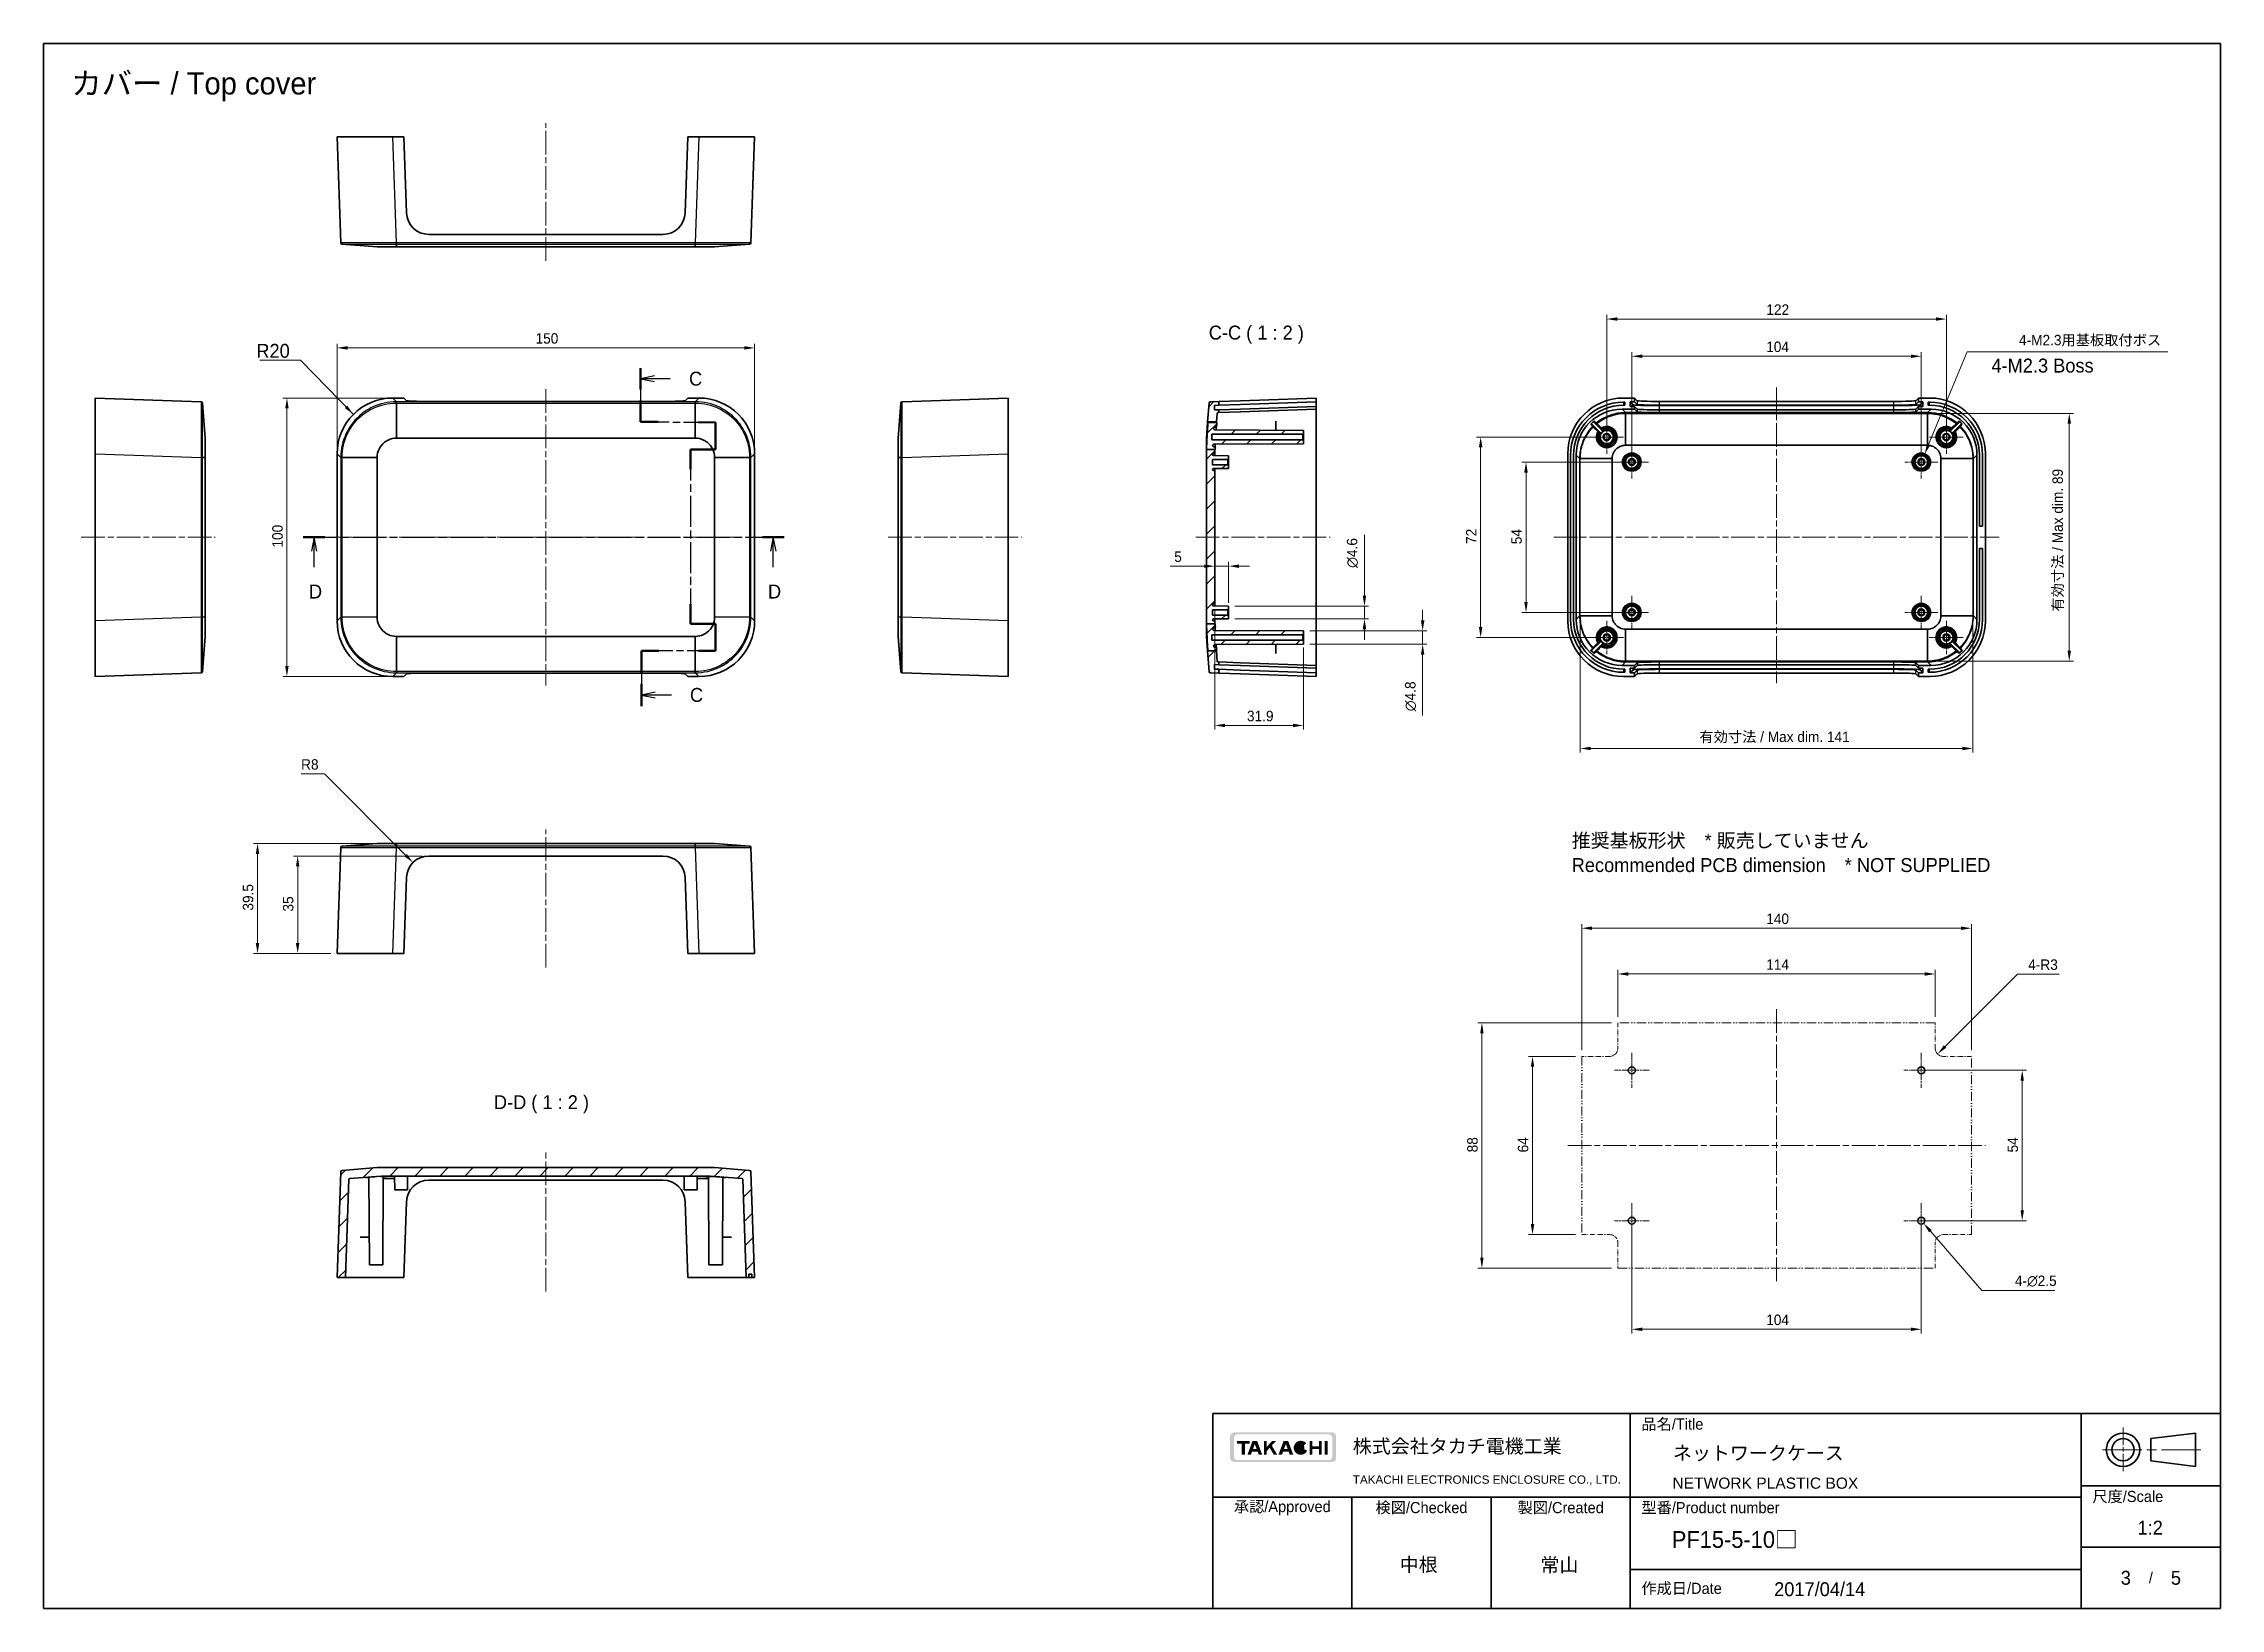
# Model space of a CAD drawing. Header units: millimetres. Extents: x 22 to 3190, y 12 to 574.
# Drawn here: x 1215 to 1997, y 12 to 574 of the extents above; entities that cross this region are included whole.
import ezdxf
from ezdxf.enums import TextEntityAlignment as Align

# ---------------------------------------------------------------- set-up
doc = ezdxf.new("R2010")
doc.units = ezdxf.units.MM
doc.header["$LTSCALE"] = 1.5
doc.linetypes.add('CHAIN', pattern=[0.3543, 0.2362, -0.0295, 0.0591, -0.0295])
doc.linetypes.add('DASH_DOUBLE_DOT', pattern=[0.4398, 0.24, -0.06, 0.0098, -0.06, 0.01, -0.06])
doc.layers.get('Defpoints').update_dxf_attribs({"lineweight": 25})
for name, color, linetype, lineweight in [('Border (ISO)', 7, 'Continuous', 35), ('Dimension (ISO)', 7, 'Continuous', 18), ('Section Line (ISO)', 7, 'CHAIN', 25), ('Symbol (ISO)', 7, 'Continuous', 18), ('Title (ISO)', 7, 'Continuous', 35), ('Visible (ISO)', 7, 'Continuous', 35), ('Visible Narrow (ISO)', 7, 'Continuous', 25)]:
    doc.layers.add(name, color=color, linetype=linetype, lineweight=lineweight)
for name, color, linetype, lineweight, true_color in [('Center Mark (ISO)', 7, 'Continuous', 18, 0x80ffff), ('Centerline (ISO)', 7, 'Continuous', 18, 0x80ffff), ('Hatch (ISO)', 1, 'Continuous', 18, 0xff0000)]:
    doc.layers.add(name, color=color, linetype=linetype, lineweight=lineweight, true_color=true_color)
doc.styles.add('Note Text (TK)', font='')
doc.styles.add('文字スタイル40', font='')
doc.styles.add('文字スタイル67', font='arial.ttf')
doc.styles.get('Note Text (TK)').set_extended_font_data('MS PGothic')
doc.styles.get('文字スタイル40').set_extended_font_data('MS PGothic')
doc.dimstyles.new('Default - Method 1b (TK)', dxfattribs={"dimscale": 1.5, "dimtxt": 2.5, "dimasz": 2.5, "dimexe": 1, "dimexo": 1.5, "dimgap": 1, "dimtad": 1, "dimtoh": 1, "dimrnd": 1e-08, "dimdsep": 46, "dimtxsty": 'Note Text (TK)', "dimcen": 0.09, "dimdle": 5, "dimclrd": 100, "dimclre": 100, "dimclrt": 7, "dimadec": 1, "dimazin": 1, "dimtfac": 1, "dimtmove": 0, "dimatfit": 3, "dimfxl": 1, "dimtolj": 1, "dimlwd": -1, "dimlwe": -1, "dimarcsym": 0})
doc.dimstyles.new('Default - Method 1b (TK)$7', dxfattribs={"dimscale": 1.5, "dimtxt": 2.5, "dimasz": 2.5, "dimexe": 1, "dimexo": 1.5, "dimgap": 1, "dimtad": 1, "dimtoh": 1, "dimrnd": 1e-08, "dimdsep": 46, "dimtxsty": 'Note Text (TK)', "dimcen": 0.09, "dimdle": 5, "dimclrd": 256, "dimclre": 100, "dimclrt": 7, "dimadec": 1, "dimazin": 1, "dimtfac": 1, "dimtmove": 0, "dimatfit": 3, "dimfxl": 1, "dimtolj": 1, "dimlwd": -1, "dimlwe": -1, "dimarcsym": 0})
pattern_1 = [(45, (1185.75, -4), (-4.49013, 4.49013), [])]

msp = doc.modelspace()

# ---------------------------------------------------------------- texts
at = {"layer": 'Symbol (ISO)', "color": 7, "style": 'Note Text (TK)'}
for s, insert, char_height, width, attachment_point, line_spacing_factor in [('{\\fＭＳ Ｐゴシック|b0|i0;\\H8.0000;カバー / Top cover}', (1224.715, 558.4975), 8, 97.309942, 4, 1.5), ('{R20}', (1291.1996, 461.0742), 5, 12.163743, 7, 1.5), ('{4-M2.3 Boss}', (1914.4835, 458.3145), 5, 39.795322, 4, 1.5), ('{推奨基板形状\u3000* 販売していません\\PRecommended PCB dimension\u3000* NOT SUPPLIED}', (1763.6967, 283.3447), 5, 156.66667, 4, 1.058182)]:
    msp.add_mtext(s, dxfattribs=dict(at, insert=insert, char_height=char_height, width=width, attachment_point=attachment_point, line_spacing_factor=line_spacing_factor))
at = {"layer": 'Symbol (ISO)', "color": 7, "char_height": 5, "attachment_point": 7, "style": 'Note Text (TK)'}
for s, insert in [('C-C ( 1 : 2 )', (1633.328, 466.1937)), ('D-D ( 1 : 2 )', (1376.527, 189.8024))]:
    msp.add_mtext(s, dxfattribs=dict(at, insert=insert))

# ---------------------------------------------------------------- blocks, each defined once
blk = doc.blocks.new('図面枠 tk図枠')
at = {"layer": 'Border (ISO)'}
for p, q in [((14.5, 289), (405.5, 289)), ((14.5, 289), (14.5, 8)), ((405.5, 289), (405.5, 8)), ((14.5, 8), (405.5, 8))]:
    blk.add_line(p, q, dxfattribs=at)
blk = doc.blocks.new('表題欄 tk表題欄')
at = {"layer": 'Hatch (ISO)'}
h = blk.add_hatch(color=256, dxfattribs=at)
edge = h.paths.add_edge_path(flags=0)
edge.add_arc((95.58, 236.3), 0.596, 270, 360)
edge.add_line((96.17, 236.3), (96.17, 239.71))
edge.add_arc((95.58, 239.71), 0.596, 0, 90)
edge.add_line((95.58, 240.31), (79.14, 240.31))
edge.add_arc((79.14, 239.71), 0.596, 90, 180)
edge.add_line((78.54, 239.71), (78.54, 236.3))
edge.add_arc((79.14, 236.3), 0.596, 180, 270)
edge.add_line((79.14, 235.7), (95.58, 235.7))
edge = h.paths.add_edge_path()
edge.add_line((77.84, 239.96), (77.84, 236.05))
edge.add_arc((78.54, 236.05), 0.702, 180, 270)
edge.add_line((78.54, 235.35), (96.17, 235.35))
edge.add_arc((96.17, 236.05), 0.702, 270, 360)
edge.add_line((96.87, 236.05), (96.87, 239.96))
edge.add_arc((96.17, 239.96), 0.702, 0, 90)
edge.add_line((96.17, 240.66), (78.54, 240.66))
edge.add_arc((78.54, 239.96), 0.702, 90, 180)
for points in [[(79.07, 239.15), (79.07, 238.66), (79.92, 238.66), (79.92, 236.66), (80.51, 236.66), (80.51, 238.66), (81.36, 238.66), (81.36, 239.15)], [(85.68, 236.66), (84.94, 237.89), (84.42, 237.32), (84.42, 236.66), (83.9, 236.66), (83.9, 239.15), (84.42, 239.15), (84.42, 238.1), (85.39, 239.15), (86.11, 239.15), (85.32, 238.3), (86.3, 236.66)], [(92.09, 239.15), (92.09, 236.66), (92.61, 236.66), (92.61, 237.66), (93.77, 237.66), (93.77, 236.66), (94.29, 236.66), (94.29, 239.15), (93.77, 239.15), (93.77, 238.15), (92.61, 238.15), (92.61, 239.15)], [(94.84, 239.15), (94.84, 236.66), (95.36, 236.66), (95.36, 239.15)]]:
    blk.add_hatch(color=256, dxfattribs=at).paths.add_polyline_path(points)
h = blk.add_hatch(color=256, dxfattribs=at)
h.paths.add_polyline_path([(82.59, 237.71), (81.95, 237.71), (82.27, 238.58)], flags=0)
h.paths.add_polyline_path([(82.78, 237.2), (81.76, 237.2), (81.57, 236.66), (80.95, 236.66), (81.86, 239.15), (82.68, 239.15), (83.59, 236.66), (82.98, 236.66)])
h = blk.add_hatch(color=256, dxfattribs=at)
h.paths.add_polyline_path([(87.53, 237.71), (88.16, 237.71), (87.85, 238.58)], flags=0)
h.paths.add_polyline_path([(87.14, 236.66), (87.34, 237.2), (88.35, 237.2), (88.55, 236.66), (89.17, 236.66), (88.25, 239.15), (87.44, 239.15), (86.52, 236.66)])
h = blk.add_hatch(color=256, dxfattribs=at)
edge = h.paths.add_edge_path()
edge.add_arc((90.52, 237.9), 1.27, 38.5505, 336.582)
edge.add_line((91.69, 237.4), (91.17, 237.62))
edge.add_ellipse((90.52, 237.9), major_axis=(0, -0.8), ratio=0.867347, start_angle=124.651, end_angle=429.4109, ccw=False)
edge.add_line((91.09, 238.36), (91.52, 238.7))
at = {"layer": 'Title (ISO)'}
for p, q in [((74.71, 244.05), (255.71, 244.05)), ((74.71, 209.05), (74.71, 244.05)), ((149.71, 244.05), (149.71, 209.05)), ((230.71, 244.05), (230.71, 209.05)), ((255.71, 244.05), (255.71, 209.05)), ((243.21, 239.55), (251.21, 240.55)), ((243.21, 239.55), (243.21, 235.55)), ((251.21, 234.55), (251.21, 240.55)), ((243.21, 235.55), (251.21, 234.55)), ((230.71, 231.05), (255.71, 231.05)), ((74.71, 229.05), (230.71, 229.05)), ((99.71, 229.05), (99.71, 209.05)), ((124.71, 229.05), (124.71, 209.05)), ((230.71, 220.05), (255.71, 220.05)), ((149.71, 216.05), (230.71, 216.05)), ((255.71, 209.05), (74.71, 209.05))]:
    blk.add_line(p, q, dxfattribs=at)
at = {"layer": 'Title (ISO)', "color": 4, "linetype": 'CHAIN', "lineweight": 18, "ltscale": 8.88956, "true_color": 0x00ffff}
blk.add_line((238.21, 241.55), (238.21, 233.55), dxfattribs=at)
at = {"layer": 'Title (ISO)', "color": 4, "linetype": 'CHAIN', "lineweight": 18, "ltscale": 20.001633, "true_color": 0x00ffff}
blk.add_line((252.21, 237.55), (234.21, 237.55), dxfattribs=at)
at = {"layer": 'Title (ISO)'}
for radius in [3, 2]:
    blk.add_circle((238.21, 237.55), radius, dxfattribs=at)
at = {"layer": 'Title (ISO)', "color": 1, "true_color": 0xff0000, "char_height": 2, "line_spacing_factor": 1.5, "style": 'Note Text (TK)'}
for s, insert, attachment_point in [('\\fＭＳ Ｐゴシック|b0|i0;\\H2.0000;品名/Title', (151.71, 242.05), 4), ('\\fＭＳ Ｐゴシック|b0|i0;\\H2.0000;承認/Approved', (87.21, 227.05), 5), ('\\fＭＳ Ｐゴシック|b0|i0;\\H2.0000;検図/Checked', (112.21, 227.05), 5), ('\\fＭＳ Ｐゴシック|b0|i0;\\H2.0000;製図/Created', (137.21, 227.05), 5), ('\\fＭＳ Ｐゴシック|b0|i0;\\H2.0000;型番/Product number', (151.71, 227.05), 4), ('\\fＭＳ Ｐゴシック|b0|i0;\\H2.0000;尺度/Scale', (232.71, 229.05), 4), ('\\fＭＳ Ｐゴシック|b0|i0;\\H2.0000;作成日/Date', (151.71, 212.55), 4)]:
    blk.add_mtext(s, dxfattribs=dict(at, insert=insert, attachment_point=attachment_point))
at = {"layer": 'Title (ISO)', "color": 7, "line_spacing_factor": 1.5, "style": 'Note Text (TK)'}
for s, insert, char_height, attachment_point in [('株式会社タカチ電機工業', (99.87, 238.05), 2.5, 4), ('\\fArial|b0|i0;\\H1.4986;TAKACHI ELECTRONICS ENCLOSURE CO., LTD.', (99.87, 232.05), 1.4986, 4), ('\\fＭＳ Ｐゴシック|b0|i0;\\H2.0000;/', (243.21, 214.55), 2, 5)]:
    blk.add_mtext(s, dxfattribs=dict(at, insert=insert, char_height=char_height, attachment_point=attachment_point))
at = {"layer": 'Title (ISO)', "color": 7}
for tag, p, height, style in [('<品名>_001', (157.37, 235.7), 2.5, 'Note Text (TK)'), ('<Title>_001', (157.28, 230.55), 2, '文字スタイル67'), ('<型番>_001', (157.16, 219.93), 3, '文字スタイル40'), ('<尺度>_001', (239.54, 222.3), 2.5, 'Note Text (TK)'), ('<検図>_001', (108.29, 215.69), 2.5, 'Note Text (TK)'), ('<製図>_001', (133.57, 215.62), 2.5, 'Note Text (TK)'), ('<ページ_No.>_001', (238.1, 213.3), 2.5, 'Note Text (TK)'), ('<総ページ数>_001', (246.8, 213.3), 2.5, 'Note Text (TK)'), ('作成日_001', (175.55, 211.26), 2.5, 'Note Text (TK)')]:
    blk.add_attdef(tag, p, '', height=height, dxfattribs=dict(at, style=style))
at = {"layer": 'Title (ISO)', "color": 7, "style": 'Note Text (TK)'}
blk.add_attdef('<承認>', text='', height=2.5, dxfattribs=at).set_placement((87.21, 217.05), align=Align.MIDDLE_CENTER)
blk = doc.blocks.new('2dTransSection2')
at = {"layer": 'Section Line (ISO)', "linetype": 'CHAIN', "ltscale": 16.412285}
blk.add_line((121.72, 230.72), (121.72, 221.09), dxfattribs=at)
at = {"layer": 'Section Line (ISO)', "linetype": 'Continuous', "lineweight": 50}
for p, q in [((121.72, 230.72), (121.72, 226.9)), ((121.72, 224.9), (121.72, 221.09)), ((121.72, 221.09), (124.88, 221.06)), ((132.05, 221), (135.22, 220.98)), ((135.22, 220.98), (135.22, 216.12)), ((135.22, 216.12), (130.72, 216.12)), ((130.72, 216.12), (130.72, 212.56)), ((130.72, 188.35), (130.72, 184.8)), ((130.72, 184.8), (135.22, 184.8)), ((135.22, 184.8), (135.22, 179.98)), ((124.99, 179.98), (121.88, 179.98)), ((121.88, 179.98), (121.88, 176.01)), ((135.22, 179.98), (132.11, 179.98)), ((121.88, 174.01), (121.88, 170.03))]:
    blk.add_line(p, q, dxfattribs=at)
at = {"layer": 'Section Line (ISO)', "linetype": 'Continuous'}
for p, q in [((124.22, 229.31), (121.72, 228.81)), ((124.22, 228.81), (121.72, 228.81)), ((121.72, 228.81), (124.22, 228.31)), ((127.07, 228.81), (124.22, 228.81)), ((124.38, 172.52), (121.88, 172.02)), ((124.38, 172.02), (121.88, 172.02)), ((121.88, 172.02), (124.38, 171.52)), ((127.26, 172.02), (124.38, 172.02))]:
    blk.add_line(p, q, dxfattribs=at)
at = {"layer": 'Section Line (ISO)', "linetype": 'CHAIN', "ltscale": 14.589766}
blk.add_line((121.72, 221.09), (135.22, 220.98), dxfattribs=at)
at = {"layer": 'Section Line (ISO)', "linetype": 'CHAIN', "ltscale": 5.397293}
blk.add_line((135.22, 220.98), (135.22, 216.12), dxfattribs=at)
at = {"layer": 'Section Line (ISO)', "linetype": 'CHAIN', "ltscale": 5.001}
blk.add_line((135.22, 216.12), (130.72, 216.12), dxfattribs=at)
at = {"layer": 'Section Line (ISO)', "linetype": 'CHAIN', "ltscale": 15.673313}
blk.add_line((130.72, 216.12), (130.72, 184.8), dxfattribs=at)
at = {"layer": 'Section Line (ISO)', "linetype": 'CHAIN', "ltscale": 5.000638}
blk.add_line((130.72, 184.8), (135.22, 184.8), dxfattribs=at)
at = {"layer": 'Section Line (ISO)', "linetype": 'CHAIN', "ltscale": 5.353258}
blk.add_line((135.22, 184.8), (135.22, 179.98), dxfattribs=at)
at = {"layer": 'Section Line (ISO)', "linetype": 'CHAIN', "ltscale": 14.43327}
blk.add_line((135.22, 179.98), (121.88, 179.98), dxfattribs=at)
at = {"layer": 'Section Line (ISO)', "linetype": 'CHAIN', "ltscale": 16.867325}
blk.add_line((121.88, 179.98), (121.88, 170.03), dxfattribs=at)
at = {"layer": 'Section Line (ISO)', "char_height": 2.5, "attachment_point": 7, "style": 'Note Text (TK)'}
for insert in [(130.44, 227.54), (130.6, 170.75)]:
    blk.add_mtext('C', dxfattribs=dict(at, insert=insert))
blk = doc.blocks.new('2dTransSection3')
at = {"layer": 'Section Line (ISO)', "linetype": 'CHAIN', "ltscale": 16.623709}
blk.add_line((61.16, 200.35), (147.51, 200.35), dxfattribs=at)
at = {"layer": 'Section Line (ISO)', "linetype": 'Continuous', "lineweight": 50}
for p, q in [((61.16, 200.35), (65.05, 200.35)), ((143.62, 200.35), (147.51, 200.35))]:
    blk.add_line(p, q, dxfattribs=at)
at = {"layer": 'Section Line (ISO)', "linetype": 'Continuous'}
for p, q in [((63.11, 200.35), (62.61, 197.85)), ((63.11, 197.85), (63.11, 200.35)), ((63.61, 197.85), (63.11, 200.35)), ((145.57, 200.35), (145.07, 197.85)), ((145.57, 197.85), (145.57, 200.35)), ((146.07, 197.85), (145.57, 200.35)), ((63.11, 194.98), (63.11, 197.85)), ((145.57, 194.98), (145.57, 197.85))]:
    blk.add_line(p, q, dxfattribs=at)
at = {"layer": 'Section Line (ISO)', "char_height": 2.5, "attachment_point": 7, "style": 'Note Text (TK)'}
for insert in [(62.17, 189.35), (144.62, 189.35)]:
    blk.add_mtext('D', dxfattribs=dict(at, insert=insert))
blk = doc.blocks.new('*D38')
at = {"layer": 'Defpoints', "color": 0, "transparency": 16777216}
for p in [(1470.19, 464.71), (1320.19, 426.71), (1470.19, 426.71)]:
    blk.add_point(p, dxfattribs=at)
at = {"layer": 'Dimension (ISO)', "color": 100, "transparency": 16777216}
for p, q in [((1320.19, 428.96), (1320.19, 466.21)), ((1323.94, 464.71), (1466.44, 464.71)), ((1470.19, 428.96), (1470.19, 466.21))]:
    blk.add_line(p, q, dxfattribs=at)
for points in [[(1323.94, 465.33), (1323.94, 464.08), (1320.19, 464.71)], [(1466.44, 465.33), (1466.44, 464.08), (1470.19, 464.71)]]:
    blk.add_solid(points, dxfattribs=at)
at = {"layer": 'Dimension (ISO)', "color": 7, "transparency": 16777216, "insert": (1391.49, 468.08), "char_height": 3.75, "attachment_point": 4, "style": 'Note Text (TK)'}
blk.add_mtext('\\A1;150', dxfattribs=at)
blk = doc.blocks.new('*D39')
at = {"layer": 'Defpoints', "color": 0, "transparency": 16777216}
for p in [(1302.18, 446.69), (1340.18, 446.69), (1340.18, 346.69)]:
    blk.add_point(p, dxfattribs=at)
at = {"layer": 'Dimension (ISO)', "color": 100, "transparency": 16777216}
for p, q in [((1337.93, 446.69), (1300.68, 446.69)), ((1302.18, 350.44), (1302.18, 442.94)), ((1337.93, 346.69), (1300.68, 346.69))]:
    blk.add_line(p, q, dxfattribs=at)
for points in [[(1301.56, 442.94), (1302.81, 442.94), (1302.18, 446.69)], [(1301.56, 350.44), (1302.81, 350.44), (1302.18, 346.69)]]:
    blk.add_solid(points, dxfattribs=at)
at = {"layer": 'Dimension (ISO)', "color": 7, "transparency": 16777216, "insert": (1298.81, 392.99), "char_height": 3.75, "attachment_point": 4, "rotation": 90, "style": 'Note Text (TK)'}
blk.add_mtext('\\A1;100', dxfattribs=at)
blk = doc.blocks.new('*D40')
at = {"layer": 'Defpoints', "color": 0, "transparency": 16777216}
for p in [(1306.04, 282.22), (1353.12, 282.22), (1320.19, 247.22)]:
    blk.add_point(p, dxfattribs=at)
at = {"layer": 'Dimension (ISO)', "color": 100, "transparency": 16777216}
for p, q in [((1350.87, 282.22), (1304.54, 282.22)), ((1306.04, 250.97), (1306.04, 278.47)), ((1317.94, 247.22), (1304.54, 247.22))]:
    blk.add_line(p, q, dxfattribs=at)
for points in [[(1305.41, 278.47), (1306.66, 278.47), (1306.04, 282.22)], [(1305.41, 250.97), (1306.66, 250.97), (1306.04, 247.22)]]:
    blk.add_solid(points, dxfattribs=at)
at = {"layer": 'Dimension (ISO)', "color": 7, "transparency": 16777216, "insert": (1302.66, 262.27), "char_height": 3.75, "attachment_point": 4, "rotation": 90, "style": 'Note Text (TK)'}
blk.add_mtext('\\A1;35', dxfattribs=at)
blk = doc.blocks.new('*D41')
at = {"layer": 'Defpoints', "color": 0, "transparency": 16777216}
for p in [(1291.62, 286.72), (1341.56, 286.72), (1320.19, 247.22)]:
    blk.add_point(p, dxfattribs=at)
at = {"layer": 'Dimension (ISO)', "color": 100, "transparency": 16777216}
for p, q in [((1339.31, 286.72), (1290.12, 286.72)), ((1291.62, 250.97), (1291.62, 282.97)), ((1317.94, 247.22), (1290.12, 247.22))]:
    blk.add_line(p, q, dxfattribs=at)
for points in [[(1290.99, 282.97), (1292.24, 282.97), (1291.62, 286.72)], [(1290.99, 250.97), (1292.24, 250.97), (1291.62, 247.22)]]:
    blk.add_solid(points, dxfattribs=at)
at = {"layer": 'Dimension (ISO)', "color": 7, "transparency": 16777216, "insert": (1288.24, 262.6), "char_height": 3.75, "attachment_point": 4, "rotation": 90, "style": 'Note Text (TK)'}
blk.add_mtext('\\A1;39.5', dxfattribs=at)
blk = doc.blocks.new('*D42')
at = {"layer": 'Defpoints', "color": 0, "transparency": 16777216}
for p in [(1347.47, 279.88), (1353.12, 274.22)]:
    blk.add_point(p, dxfattribs=at)
at = {"layer": 'Dimension (ISO)', "color": 100, "transparency": 16777216}
for p, q in [((1307.27, 311.71), (1315.64, 311.71)), ((1315.64, 311.71), (1344.82, 282.53))]:
    blk.add_line(p, q, dxfattribs=at)
blk.add_solid([(1345.26, 282.97), (1344.37, 282.09), (1347.47, 279.88)], dxfattribs=at)
at = {"layer": 'Dimension (ISO)', "color": 7, "transparency": 16777216, "insert": (1307.27, 315.08), "char_height": 3.75, "attachment_point": 4, "style": 'Note Text (TK)'}
blk.add_mtext('\\A1;R8', dxfattribs=at)
blk = doc.blocks.new('*D43')
at = {"layer": 'Defpoints', "color": 0, "transparency": 16777216}
for p in [(1635.46, 385.33), (1640.46, 386.31), (1640.46, 370.94)]:
    blk.add_point(p, dxfattribs=at)
at = {"layer": 'Dimension (ISO)', "color": 100, "transparency": 16777216}
for p, q in [((1631.71, 386.31), (1619.42, 386.31)), ((1640.46, 386.31), (1635.46, 386.31)), ((1640.46, 373.19), (1640.46, 387.81)), ((1644.21, 386.31), (1647.96, 386.31))]:
    blk.add_line(p, q, dxfattribs=at)
for points in [[(1631.71, 386.93), (1631.71, 385.68), (1635.46, 386.31)], [(1644.21, 386.93), (1644.21, 385.68), (1640.46, 386.31)]]:
    blk.add_solid(points, dxfattribs=at)
at = {"layer": 'Dimension (ISO)', "color": 7, "transparency": 16777216, "insert": (1620.92, 389.68), "char_height": 3.75, "attachment_point": 4, "style": 'Note Text (TK)'}
blk.add_mtext('\\A1;5', dxfattribs=at)
blk = doc.blocks.new('*D44')
at = {"layer": 'Defpoints', "color": 0, "transparency": 16777216}
for p in [(1635.46, 373.04), (1667.36, 359.39), (1667.36, 329.11)]:
    blk.add_point(p, dxfattribs=at)
at = {"layer": 'Dimension (ISO)', "color": 100, "transparency": 16777216}
for p, q in [((1635.46, 370.79), (1635.46, 327.61)), ((1667.36, 357.14), (1667.36, 327.61)), ((1639.21, 329.11), (1663.61, 329.11))]:
    blk.add_line(p, q, dxfattribs=at)
for points in [[(1639.21, 329.73), (1639.21, 328.48), (1635.46, 329.11)], [(1663.61, 329.73), (1663.61, 328.48), (1667.36, 329.11)]]:
    blk.add_solid(points, dxfattribs=at)
at = {"layer": 'Dimension (ISO)', "color": 7, "transparency": 16777216, "insert": (1647.05, 332.48), "char_height": 3.75, "attachment_point": 4, "style": 'Note Text (TK)'}
blk.add_mtext('\\A1;31.9', dxfattribs=at)
blk = doc.blocks.new('*D45')
at = {"layer": 'Defpoints', "color": 0, "transparency": 16777216}
for p in [(1640.46, 371.99), (1640.46, 367.39), (1689.26, 367.39)]:
    blk.add_point(p, dxfattribs=at)
at = {"layer": 'Dimension (ISO)', "color": 100, "transparency": 16777216}
for p, q in [((1689.26, 375.74), (1689.26, 397.51)), ((1642.71, 371.99), (1690.76, 371.99)), ((1689.26, 367.39), (1689.26, 371.99)), ((1642.71, 367.39), (1690.76, 367.39)), ((1689.26, 363.64), (1689.26, 359.89))]:
    blk.add_line(p, q, dxfattribs=at)
for points in [[(1688.63, 375.74), (1689.88, 375.74), (1689.26, 371.99)], [(1688.63, 363.64), (1689.88, 363.64), (1689.26, 367.39)]]:
    blk.add_solid(points, dxfattribs=at)
at = {"layer": 'Dimension (ISO)', "color": 7, "transparency": 16777216, "insert": (1684.93, 385.7), "char_height": 3.75, "attachment_point": 4, "rotation": 90, "style": 'Note Text (TK)'}
blk.add_mtext('\\A1;{\\fAIGDT|b0|i0|c2|p2;n\\fMS PGothic|b0|i0|c128|p50;4.6}', dxfattribs=at)
blk = doc.blocks.new('*D46')
at = {"layer": 'Defpoints', "color": 0, "transparency": 16777216}
for p in [(1667.36, 363.09), (1667.36, 358.29), (1710.16, 358.29)]:
    blk.add_point(p, dxfattribs=at)
at = {"layer": 'Dimension (ISO)', "color": 100, "transparency": 16777216}
for p, q in [((1710.16, 366.84), (1710.16, 370.59)), ((1669.61, 363.09), (1711.66, 363.09)), ((1710.16, 363.09), (1710.16, 358.29)), ((1669.61, 358.29), (1711.66, 358.29)), ((1710.16, 354.54), (1710.16, 332.72))]:
    blk.add_line(p, q, dxfattribs=at)
for points in [[(1709.54, 366.84), (1710.79, 366.84), (1710.16, 363.09)], [(1709.54, 354.54), (1710.79, 354.54), (1710.16, 358.29)]]:
    blk.add_solid(points, dxfattribs=at)
at = {"layer": 'Dimension (ISO)', "color": 7, "transparency": 16777216, "insert": (1705.84, 334.22), "char_height": 3.75, "attachment_point": 4, "rotation": 90, "style": 'Note Text (TK)'}
blk.add_mtext('\\A1;{\\fAIGDT|b0|i0|c2|p2;n\\fMS PGothic|b0|i0|c128|p50;4.8}', dxfattribs=at)
blk = doc.blocks.new('*D47')
at = {"layer": 'Defpoints', "color": 0, "transparency": 16777216}
for p in [(1785.29, 423.69), (1747.29, 369.69), (1785.29, 369.69)]:
    blk.add_point(p, dxfattribs=at)
at = {"layer": 'Dimension (ISO)', "color": 100, "transparency": 16777216}
for p, q in [((1783.04, 423.69), (1745.79, 423.69)), ((1747.29, 419.94), (1747.29, 373.44)), ((1783.04, 369.69), (1745.79, 369.69))]:
    blk.add_line(p, q, dxfattribs=at)
for points in [[(1746.66, 419.94), (1747.91, 419.94), (1747.29, 423.69)], [(1746.66, 373.44), (1747.91, 373.44), (1747.29, 369.69)]]:
    blk.add_solid(points, dxfattribs=at)
at = {"layer": 'Dimension (ISO)', "color": 7, "transparency": 16777216, "insert": (1743.91, 394.19), "char_height": 3.75, "attachment_point": 4, "rotation": 90, "style": 'Note Text (TK)'}
blk.add_mtext('\\A1;54', dxfattribs=at)
blk = doc.blocks.new('*D48')
at = {"layer": 'Defpoints', "color": 0, "transparency": 16777216}
for p in [(1730.99, 432.69), (1776.29, 432.69), (1776.29, 360.69)]:
    blk.add_point(p, dxfattribs=at)
at = {"layer": 'Dimension (ISO)', "color": 100, "transparency": 16777216}
for p, q in [((1774.04, 432.69), (1729.49, 432.69)), ((1730.99, 364.44), (1730.99, 428.94)), ((1774.04, 360.69), (1729.49, 360.69))]:
    blk.add_line(p, q, dxfattribs=at)
for points in [[(1730.37, 428.94), (1731.62, 428.94), (1730.99, 432.69)], [(1730.37, 364.44), (1731.62, 364.44), (1730.99, 360.69)]]:
    blk.add_solid(points, dxfattribs=at)
at = {"layer": 'Dimension (ISO)', "color": 7, "transparency": 16777216, "insert": (1727.62, 394.29), "char_height": 3.75, "attachment_point": 4, "rotation": 90, "style": 'Note Text (TK)'}
blk.add_mtext('\\A1;72', dxfattribs=at)
blk = doc.blocks.new('*D49')
at = {"layer": 'Defpoints', "color": 0, "transparency": 16777216}
for p in [(1889.29, 461.69), (1785.29, 423.69), (1889.29, 423.69)]:
    blk.add_point(p, dxfattribs=at)
at = {"layer": 'Dimension (ISO)', "color": 100, "transparency": 16777216}
for p, q in [((1785.29, 425.94), (1785.29, 463.19)), ((1789.04, 461.69), (1885.54, 461.69)), ((1889.29, 425.94), (1889.29, 463.19))]:
    blk.add_line(p, q, dxfattribs=at)
for points in [[(1789.04, 462.32), (1789.04, 461.07), (1785.29, 461.69)], [(1885.54, 462.32), (1885.54, 461.07), (1889.29, 461.69)]]:
    blk.add_solid(points, dxfattribs=at)
at = {"layer": 'Dimension (ISO)', "color": 7, "transparency": 16777216, "insert": (1833.57, 465.07), "char_height": 3.75, "attachment_point": 4, "style": 'Note Text (TK)'}
blk.add_mtext('\\A1;104', dxfattribs=at)
blk = doc.blocks.new('*D50')
at = {"layer": 'Defpoints', "color": 0, "transparency": 16777216}
for p in [(1898.29, 475.06), (1776.29, 432.69), (1898.29, 432.69)]:
    blk.add_point(p, dxfattribs=at)
at = {"layer": 'Dimension (ISO)', "color": 100, "transparency": 16777216}
for p, q in [((1776.29, 434.94), (1776.29, 476.56)), ((1780.04, 475.06), (1894.54, 475.06)), ((1898.29, 434.94), (1898.29, 476.56))]:
    blk.add_line(p, q, dxfattribs=at)
for points in [[(1780.04, 475.69), (1780.04, 474.44), (1776.29, 475.06)], [(1894.54, 475.69), (1894.54, 474.44), (1898.29, 475.06)]]:
    blk.add_solid(points, dxfattribs=at)
at = {"layer": 'Dimension (ISO)', "color": 7, "transparency": 16777216, "insert": (1833.62, 478.44), "char_height": 3.75, "attachment_point": 4, "style": 'Note Text (TK)'}
blk.add_mtext('\\A1;122', dxfattribs=at)
blk = doc.blocks.new('*D51')
at = {"layer": 'Defpoints', "color": 0, "transparency": 16777216}
for p in [(1766.8, 368.43), (1907.78, 368.46), (1907.78, 320.84)]:
    blk.add_point(p, dxfattribs=at)
at = {"layer": 'Dimension (ISO)', "color": 100, "transparency": 16777216}
for p, q in [((1766.8, 366.18), (1766.8, 319.34)), ((1907.78, 366.21), (1907.78, 319.34)), ((1770.55, 320.84), (1904.03, 320.84))]:
    blk.add_line(p, q, dxfattribs=at)
for points in [[(1770.55, 321.47), (1770.55, 320.22), (1766.8, 320.84)], [(1904.03, 321.47), (1904.03, 320.22), (1907.78, 320.84)]]:
    blk.add_solid(points, dxfattribs=at)
at = {"layer": 'Dimension (ISO)', "color": 7, "transparency": 16777216, "insert": (1808.21, 324.81), "char_height": 3.75, "attachment_point": 4, "style": 'Note Text (TK)'}
blk.add_mtext('\\A1; 有効寸法 / Max dim. 141', dxfattribs=at)
blk = doc.blocks.new('*D52')
at = {"layer": 'Defpoints', "color": 0, "transparency": 16777216}
for p in [(1891.52, 441.18), (1891.52, 352.2), (1942.44, 352.2)]:
    blk.add_point(p, dxfattribs=at)
at = {"layer": 'Dimension (ISO)', "color": 100, "transparency": 16777216}
for p, q in [((1893.77, 441.18), (1943.94, 441.18)), ((1942.44, 437.43), (1942.44, 355.95)), ((1893.77, 352.2), (1943.94, 352.2))]:
    blk.add_line(p, q, dxfattribs=at)
for points in [[(1941.81, 437.43), (1943.06, 437.43), (1942.44, 441.18)], [(1941.81, 355.95), (1943.06, 355.95), (1942.44, 352.2)]]:
    blk.add_solid(points, dxfattribs=at)
at = {"layer": 'Dimension (ISO)', "color": 7, "transparency": 16777216, "insert": (1938.47, 368.62), "char_height": 3.75, "attachment_point": 4, "rotation": 90, "style": 'Note Text (TK)'}
blk.add_mtext('\\A1; 有効寸法 / Max dim. 89', dxfattribs=at)
blk = doc.blocks.new('*D53')
at = {"layer": 'Defpoints', "color": 0, "transparency": 16777216}
for p in [(1890.46, 426.51), (1888.12, 420.88)]:
    blk.add_point(p, dxfattribs=at)
at = {"layer": 'Dimension (ISO)', "color": 100, "transparency": 16777216}
for p, q in [((1905.76, 463.25), (1891.9, 429.97)), ((1977.87, 463.25), (1905.76, 463.25)), ((1889.15, 423.69), (1889.42, 423.69)), ((1889.29, 423.56), (1889.29, 423.83))]:
    blk.add_line(p, q, dxfattribs=at)
blk.add_solid([(1891.33, 430.21), (1892.48, 429.73), (1890.46, 426.51)], dxfattribs=at)
at = {"layer": 'Dimension (ISO)', "color": 7, "transparency": 16777216, "insert": (1923.01, 467.29), "char_height": 3.75, "attachment_point": 4, "style": 'Note Text (TK)'}
blk.add_mtext('\\A1; 4-M2.3用基板取付ボス', dxfattribs=at)
blk = doc.blocks.new('*D54')
at = {"layer": 'Defpoints', "color": 0, "transparency": 16777216}
for p in [(1894.29, 239.86), (1780.29, 222.26), (1894.29, 222.26)]:
    blk.add_point(p, dxfattribs=at)
at = {"layer": 'Dimension (ISO)', "color": 100, "transparency": 16777216}
for p, q in [((1780.29, 224.51), (1780.29, 241.36)), ((1784.04, 239.86), (1890.54, 239.86)), ((1894.29, 224.51), (1894.29, 241.36))]:
    blk.add_line(p, q, dxfattribs=at)
for points in [[(1784.04, 240.49), (1784.04, 239.24), (1780.29, 239.86)], [(1890.54, 240.49), (1890.54, 239.24), (1894.29, 239.86)]]:
    blk.add_solid(points, dxfattribs=at)
at = {"layer": 'Dimension (ISO)', "color": 7, "transparency": 16777216, "insert": (1833.57, 243.24), "char_height": 3.75, "attachment_point": 4, "style": 'Note Text (TK)'}
blk.add_mtext('\\A1;114', dxfattribs=at)
blk = doc.blocks.new('*D55')
at = {"layer": 'Defpoints', "color": 0, "transparency": 16777216}
for p in [(1907.29, 256.29), (1767.29, 210.26), (1907.29, 210.26)]:
    blk.add_point(p, dxfattribs=at)
at = {"layer": 'Dimension (ISO)', "color": 100, "transparency": 16777216}
for p, q in [((1767.29, 212.51), (1767.29, 257.79)), ((1771.04, 256.29), (1903.54, 256.29)), ((1907.29, 212.51), (1907.29, 257.79))]:
    blk.add_line(p, q, dxfattribs=at)
for points in [[(1771.04, 256.91), (1771.04, 255.66), (1767.29, 256.29)], [(1903.54, 256.91), (1903.54, 255.66), (1907.29, 256.29)]]:
    blk.add_solid(points, dxfattribs=at)
at = {"layer": 'Dimension (ISO)', "color": 7, "transparency": 16777216, "insert": (1833.58, 259.66), "char_height": 3.75, "attachment_point": 4, "style": 'Note Text (TK)'}
blk.add_mtext('\\A1;140', dxfattribs=at)
blk = doc.blocks.new('*D56')
at = {"layer": 'Defpoints', "color": 0, "transparency": 16777216}
for p in [(1749.63, 210.26), (1767.29, 210.26), (1767.29, 146.26)]:
    blk.add_point(p, dxfattribs=at)
at = {"layer": 'Dimension (ISO)', "color": 100, "transparency": 16777216}
for p, q in [((1765.04, 210.26), (1748.13, 210.26)), ((1749.63, 150.01), (1749.63, 206.51)), ((1765.04, 146.26), (1748.13, 146.26))]:
    blk.add_line(p, q, dxfattribs=at)
for points in [[(1749, 206.51), (1750.25, 206.51), (1749.63, 210.26)], [(1749, 150.01), (1750.25, 150.01), (1749.63, 146.26)]]:
    blk.add_solid(points, dxfattribs=at)
at = {"layer": 'Dimension (ISO)', "color": 7, "transparency": 16777216, "insert": (1746.25, 175.77), "char_height": 3.75, "attachment_point": 4, "rotation": 90, "style": 'Note Text (TK)'}
blk.add_mtext('\\A1;64', dxfattribs=at)
blk = doc.blocks.new('*D57')
at = {"layer": 'Defpoints', "color": 0, "transparency": 16777216}
for p in [(1731.45, 222.26), (1780.29, 222.26), (1780.29, 134.26)]:
    blk.add_point(p, dxfattribs=at)
at = {"layer": 'Dimension (ISO)', "color": 100, "transparency": 16777216}
for p, q in [((1778.04, 222.26), (1729.95, 222.26)), ((1731.45, 138.01), (1731.45, 218.51)), ((1778.04, 134.26), (1729.95, 134.26))]:
    blk.add_line(p, q, dxfattribs=at)
for points in [[(1730.82, 218.51), (1732.07, 218.51), (1731.45, 222.26)], [(1730.82, 138.01), (1732.07, 138.01), (1731.45, 134.26)]]:
    blk.add_solid(points, dxfattribs=at)
at = {"layer": 'Dimension (ISO)', "color": 7, "transparency": 16777216, "insert": (1728.07, 175.79), "char_height": 3.75, "attachment_point": 4, "rotation": 90, "style": 'Note Text (TK)'}
blk.add_mtext('\\A1;88', dxfattribs=at)
blk = doc.blocks.new('*D58')
at = {"layer": 'Defpoints', "color": 0, "transparency": 16777216}
for p in [(1785.29, 151.26), (1889.29, 151.26), (1889.29, 112.25)]:
    blk.add_point(p, dxfattribs=at)
at = {"layer": 'Dimension (ISO)', "color": 100, "transparency": 16777216}
for p, q in [((1785.29, 149.01), (1785.29, 110.75)), ((1889.29, 149.01), (1889.29, 110.75)), ((1789.04, 112.25), (1885.54, 112.25))]:
    blk.add_line(p, q, dxfattribs=at)
for points in [[(1789.04, 112.88), (1789.04, 111.63), (1785.29, 112.25)], [(1885.54, 112.88), (1885.54, 111.63), (1889.29, 112.25)]]:
    blk.add_solid(points, dxfattribs=at)
at = {"layer": 'Dimension (ISO)', "color": 7, "transparency": 16777216, "insert": (1833.57, 115.63), "char_height": 3.75, "attachment_point": 4, "style": 'Note Text (TK)'}
blk.add_mtext('\\A1;104', dxfattribs=at)
blk = doc.blocks.new('*D59')
at = {"layer": 'Defpoints', "color": 0, "transparency": 16777216}
for p in [(1889.29, 205.26), (1889.29, 151.26), (1925.54, 151.26)]:
    blk.add_point(p, dxfattribs=at)
at = {"layer": 'Dimension (ISO)', "color": 100, "transparency": 16777216}
for p, q in [((1891.54, 205.26), (1927.04, 205.26)), ((1925.54, 201.51), (1925.54, 155.01)), ((1891.54, 151.26), (1927.04, 151.26))]:
    blk.add_line(p, q, dxfattribs=at)
for points in [[(1924.91, 201.51), (1926.16, 201.51), (1925.54, 205.26)], [(1924.91, 155.01), (1926.16, 155.01), (1925.54, 151.26)]]:
    blk.add_solid(points, dxfattribs=at)
at = {"layer": 'Dimension (ISO)', "color": 7, "transparency": 16777216, "insert": (1922.16, 175.75), "char_height": 3.75, "attachment_point": 4, "rotation": 90, "style": 'Note Text (TK)'}
blk.add_mtext('\\A1;54', dxfattribs=at)
blk = doc.blocks.new('*D60')
at = {"layer": 'Defpoints', "color": 0, "transparency": 16777216}
for p in [(1897.29, 213.26), (1895.17, 211.14)]:
    blk.add_point(p, dxfattribs=at)
at = {"layer": 'Dimension (ISO)', "color": 100, "transparency": 16777216}
for p, q in [((1923.84, 239.81), (1897.82, 213.79)), ((1938.82, 239.81), (1923.84, 239.81))]:
    blk.add_line(p, q, dxfattribs=at)
blk.add_solid([(1897.38, 214.23), (1898.26, 213.35), (1895.17, 211.14)], dxfattribs=at)
at = {"layer": 'Dimension (ISO)', "color": 7, "transparency": 16777216, "insert": (1927.69, 243.18), "char_height": 3.75, "attachment_point": 4, "style": 'Note Text (TK)'}
blk.add_mtext('\\A1;4-R3', dxfattribs=at)
blk = doc.blocks.new('*D61')
at = {"layer": 'Defpoints', "color": 0, "transparency": 16777216}
for p in [(1888.47, 152.2), (1890.11, 150.31)]:
    blk.add_point(p, dxfattribs=at)
at = {"layer": 'Dimension (ISO)', "color": 100, "transparency": 16777216}
for p, q in [((1889.15, 151.26), (1889.42, 151.26)), ((1889.29, 151.12), (1889.29, 151.39)), ((1911.02, 126.18), (1892.56, 147.48)), ((1937.2, 126.18), (1911.02, 126.18))]:
    blk.add_line(p, q, dxfattribs=at)
blk.add_solid([(1893.04, 147.89), (1892.09, 147.07), (1890.11, 150.31)], dxfattribs=at)
at = {"layer": 'Dimension (ISO)', "color": 7, "transparency": 16777216, "insert": (1922.93, 129.56), "char_height": 3.75, "attachment_point": 4, "style": 'Note Text (TK)'}
blk.add_mtext('\\A1;4-∅2.5', dxfattribs=at)

# ---------------------------------------------------------------- dimensions: what is measured, and where the dimension line sits
at = {"layer": 'Dimension (ISO)', "color": 100, "true_color": 0x00ff3f}
for base, p1, p2, angle, picture, middle in [((1898.2882, 475.0646), (1776.2882, 432.6937), (1898.2882, 432.6937), 180, '*D50', (1837.2882, 475.0646)), ((1889.2882, 461.6937), (1785.2882, 423.6937), (1889.2882, 423.6937), 180, '*D49', (1837.2882, 461.6937)), ((1302.1814, 446.6937), (1340.1814, 346.6937), (1340.1814, 446.6937), 90, '*D39', (1302.1814, 396.6937)), ((1730.9917, 432.6937), (1776.2882, 360.6937), (1776.2882, 432.6937), 90, '*D48', (1730.9917, 396.6937)), ((1747.2882, 369.6937), (1785.2882, 423.6937), (1785.2882, 369.6937), 90, '*D47', (1747.2882, 396.6937)), ((1291.6163, 286.7187), (1320.1936, 247.2187), (1341.5608, 286.7187), 270, '*D41', (1291.6163, 266.9687)), ((1306.0379, 282.2187), (1320.1936, 247.2187), (1353.124, 282.2187), 270, '*D40', (1306.0379, 264.7187)), ((1907.2882, 256.29), (1767.2882, 210.2584), (1907.2882, 210.2584), 180, '*D55', (1837.2882, 256.29)), ((1894.2882, 239.8603), (1780.2882, 222.2584), (1894.2882, 222.2584), 180, '*D54', (1837.2882, 239.8603)), ((1731.4484, 222.2584), (1780.2882, 134.2584), (1780.2882, 222.2584), 90, '*D57', (1731.4484, 178.2584)), ((1749.6259, 210.2584), (1767.2882, 146.2584), (1767.2882, 210.2584), 90, '*D56', (1749.6259, 178.2584)), ((1925.5395, 151.2584), (1889.2882, 205.2584), (1889.2882, 151.2584), 90, '*D59', (1925.5395, 178.2584)), ((1889.2882, 112.2509), (1785.2882, 151.2584), (1889.2882, 151.2584), 180, '*D58', (1837.2882, 112.2509))]:
    dim = msp.add_linear_dim(base=base, p1=p1, p2=p2, angle=angle, dimstyle='Default - Method 1b (TK)', override={"dimtoh": 0, "dimdec": 2, "dimtp": 0, "dimtm": 0, "dimtdec": 2, "dimtofl": 0, "dimatfit": 1}, dxfattribs=at)
    dim.commit()
    dim.dimension.update_dxf_attribs({"geometry": picture, "text_midpoint": middle, "dimtype": 160})
for base, p1, p2, override, picture, middle in [((1470.1936, 464.7059), (1320.1936, 426.7059), (1470.1936, 426.7059), {"dimtoh": 0, "dimdec": 2, "dimtp": 0, "dimtm": 0, "dimtdec": 2, "dimtofl": 0, "dimatfit": 1}, '*D38', (1395.1936, 464.7059)), ((1640.4575, 386.3071), (1635.4575, 385.3294), (1640.4575, 370.9437), {"dimtoh": 0, "dimdec": 2, "dimse1": 1, "dimtp": 0, "dimtm": 0, "dimtdec": 2, "dimtofl": 1, "dimatfit": 1}, '*D43', (1622.0087, 386.3071)), ((1667.3575, 329.1096), (1635.4575, 373.0437), (1667.3575, 359.3937), {"dimtoh": 0, "dimdec": 2, "dimtp": 0, "dimtm": 0, "dimtdec": 2, "dimtofl": 0, "dimatfit": 1}, '*D44', (1651.4075, 329.1096))]:
    dim = msp.add_linear_dim(base=base, p1=p1, p2=p2, dimstyle='Default - Method 1b (TK)', override=override, dxfattribs=at)
    dim.commit()
    dim.dimension.update_dxf_attribs({"geometry": picture, "text_midpoint": middle, "dimtype": 160})
for p1, p2, text, picture, middle in [((1888.1157, 420.8781), (1890.4606, 426.5094), ' 4-M2.3用基板取付ボス', '*D53', (1950.4421, 463.2528)), ((1888.4695, 152.203), (1890.1068, 150.3138), '4-<>', '*D61', (1930.0666, 126.1833))]:
    dim = msp.add_diameter_dim_2p(p1=p1, p2=p2, text=text, dimstyle='Default - Method 1b (TK)', override={"dimtih": 1, "dimdec": 2, "dimlfac": 1, "dimtp": 0, "dimtm": 0, "dimtdec": 2, "dimtofl": 0}, dxfattribs=at)
    dim.commit()
    dim.dimension.update_dxf_attribs({"geometry": picture, "text_midpoint": middle, "dimtype": 163})
for base, p1, p2, angle, text, override, picture, middle in [((1942.4389, 352.2044), (1891.5236, 441.183), (1891.5236, 352.2044), 90, ' 有効寸法 / Max dim. 89', {"dimtoh": 0, "dimdec": 2, "dimtp": 0, "dimtm": 0, "dimtdec": 2, "dimtofl": 0, "dimatfit": 1}, '*D52', (1942.4389, 396.6937)), ((1689.2551, 367.3937), (1640.4575, 371.9937), (1640.4575, 367.3937), 90, '{\\fAIGDT|b0|i0|c2|p2;n\\fMS PGothic|b0|i0|c128|p50;<>}', {"dimtoh": 0, "dimdec": 2, "dimtp": 0, "dimtm": 0, "dimtdec": 2, "dimtofl": 1, "dimatfit": 1}, '*D45', (1689.2551, 390.8565)), ((1710.1623, 358.2937), (1667.3575, 363.0937), (1667.3575, 358.2937), 90, '{\\fAIGDT|b0|i0|c2|p2;n\\fMS PGothic|b0|i0|c128|p50;<>}', {"dimtoh": 0, "dimdec": 2, "dimtp": 0, "dimtm": 0, "dimtdec": 2, "dimtofl": 1, "dimatfit": 1}, '*D46', (1710.1623, 339.4025)), ((1907.7774, 320.8409), (1766.7989, 368.4342), (1907.7774, 368.4583), 180, ' 有効寸法 / Max dim. 141', {"dimtoh": 0, "dimdec": 2, "dimtp": 0, "dimtm": 0, "dimtdec": 2, "dimtofl": 0, "dimatfit": 1}, '*D51', (1837.2882, 320.8409))]:
    dim = msp.add_linear_dim(base=base, p1=p1, p2=p2, angle=angle, text=text, dimstyle='Default - Method 1b (TK)', override=override, dxfattribs=at)
    dim.commit()
    dim.dimension.update_dxf_attribs({"geometry": picture, "text_midpoint": middle, "dimtype": 160})
dim = msp.add_radius_dim(center=(1353.124, 274.2187), mpoint=(1347.4671, 279.8755), dimstyle='Default - Method 1b (TK)', override={"dimtih": 1, "dimdec": 2, "dimcen": 0, "dimtp": 0, "dimtm": 0, "dimtdec": 2, "dimtofl": 0}, dxfattribs=at)
dim.commit()
dim.dimension.update_dxf_attribs({"geometry": '*D42', "text_midpoint": (1309.9853, 311.7054), "dimtype": 164})
dim = msp.add_radius_dim(center=(1897.2882, 213.2584), mpoint=(1895.1668, 211.1371), text='4-<>', dimstyle='Default - Method 1b (TK)', override={"dimtih": 1, "dimdec": 2, "dimcen": 0, "dimtp": 0, "dimtm": 0, "dimtdec": 2, "dimtofl": 0}, dxfattribs=at)
dim.commit()
dim.dimension.update_dxf_attribs({"geometry": '*D60', "text_midpoint": (1933.2543, 239.8098), "dimtype": 164})

# ---------------------------------------------------------------- hatches: boundary and pattern name
at = {"layer": 'Hatch (ISO)'}
h = msp.add_hatch(dxfattribs=at)
h.set_pattern_fill('ANSI31', color=256, scale=50.8, style=0)
h.set_pattern_definition(pattern_1)
edge = h.paths.add_edge_path()
edge.add_line((1632.9071, 438.1779), (1636.1061, 438.1779))
edge.add_line((1636.1061, 438.1779), (1636.3365, 441.183))
edge.add_ellipse((1636.6356, 441.1601), major_axis=(-0.2991, 0.0229), ratio=1, start_angle=276.3843123, end_angle=360, ccw=False)
edge.add_line((1636.6251, 441.4599), (1636.9575, 441.4715))
edge.add_line((1636.9575, 441.4715), (1636.9575, 442.4697))
edge.add_line((1636.9575, 442.4697), (1635.5132, 442.4192))
edge.add_ellipse((1635.5097, 442.5192), major_axis=(0.0035, -0.0999), ratio=1, start_angle=270, end_angle=360, ccw=False)
edge.add_line((1635.4097, 442.5157), (1635.3591, 443.9648))
edge.add_ellipse((1635.4591, 443.9683), major_axis=(-0.0999, -0.0035), ratio=1, start_angle=270, end_angle=360, ccw=False)
edge.add_line((1635.4556, 444.0682), (1636.9575, 444.1207))
edge.add_line((1636.9575, 444.1207), (1636.9575, 445.4715))
edge.add_line((1636.9575, 445.4715), (1633.9038, 445.3649))
edge.add_ellipse((1633.9213, 444.8652), major_axis=(-0.0174, 0.4997), ratio=1, start_angle=0, end_angle=83.6156877)
edge.add_line((1633.4227, 444.9034), (1632.9071, 438.1779))
edge = h.paths.add_edge_path()
edge.add_line((1632.529, 428.2358), (1635.4575, 428.2358))
edge.add_line((1635.4575, 428.2358), (1635.6673, 428.2358))
edge.add_spline(control_points=[(1635.6673, 428.2358), (1635.6745, 428.4515), (1635.6823, 428.6671), (1635.6906, 428.8824)], knot_values=[-0.95681604, -0.95681604, -0.95681604, -0.95681604, -0.89553336, -0.89553336, -0.89553336, -0.89553336], degree=3, periodic=0)
edge.add_spline(control_points=[(1635.6906, 428.8824), (1635.6915, 428.9059), (1635.6895, 428.9295), (1635.68, 428.9758), (1635.6726, 428.9984), (1635.6518, 429.0433), (1635.6323, 429.0782), (1635.5683, 429.1387), (1635.5337, 429.1601), (1635.4626, 429.1871), (1635.4265, 429.194), (1635.3902, 429.1937)], knot_values=[-0.06374369, -0.06374369, -0.06374369, -0.06374369, -0.05054074, -0.05054074, -0.03730829, -0.03730829, -0.02281933, -0.02281933, -0.0108801, -0.0108801, 0, 0, 0, 0], degree=3, periodic=0)
edge.add_line((1635.3902, 429.1937), (1635.2223, 429.1937))
edge.add_spline(control_points=[(1635.2223, 429.1937), (1635.1828, 429.1925), (1635.1432, 429.1972), (1635.0663, 429.216), (1635.0289, 429.2299), (1634.9395, 429.2757), (1634.8888, 429.3135), (1634.8018, 429.4132), (1634.7685, 429.4722), (1634.7281, 429.5931), (1634.7191, 429.6544), (1634.7223, 429.7188)], knot_values=[-0.08374618, -0.08374618, -0.08374618, -0.08374618, -0.07090247, -0.07090247, -0.05805499, -0.05805499, -0.03828931, -0.03828931, -0.01834315, -0.01834315, -0.00004345, -0.00004345, -0.00004345, -0.00004345], degree=3, periodic=0)
edge.add_spline(control_points=[(1634.7223, 429.7188), (1634.7318, 429.7695), (1634.7494, 429.8187), (1634.7987, 429.91), (1634.8304, 429.952), (1634.9244, 430.0424), (1634.9843, 430.0743), (1635.0905, 430.1154), (1635.1513, 430.1272), (1635.2123, 430.1254)], knot_values=[-0.05520418, -0.05520418, -0.05520418, -0.05520418, -0.04473336, -0.04473336, -0.03418567, -0.03418567, -0.01829538, -0.01829538, -0.00000584, -0.00000584, -0.00000584, -0.00000584], degree=3, periodic=0)
edge.add_line((1635.2123, 430.1254), (1667.3575, 430.2937))
edge.add_line((1667.3575, 430.2937), (1667.3575, 431.3937))
edge.add_line((1667.3575, 431.3937), (1667.0575, 431.6937))
edge.add_line((1667.0575, 431.6937), (1634.4575, 431.6937))
edge.add_line((1634.4575, 431.6937), (1634.4575, 433.6937))
edge.add_line((1634.4575, 433.6937), (1667.0575, 433.6937))
edge.add_line((1667.0575, 433.6937), (1667.3575, 433.9937))
edge.add_line((1667.3575, 433.9937), (1667.3575, 435.0937))
edge.add_line((1667.3575, 435.0937), (1635.5598, 435.2602))
edge.add_spline(control_points=[(1635.5598, 435.2602), (1635.5008, 435.2595), (1635.4419, 435.2708), (1635.3281, 435.3136), (1635.2734, 435.3464), (1635.1733, 435.4367), (1635.1351, 435.493), (1635.0834, 435.6034), (1635.0673, 435.664), (1635.0632, 435.7263)], knot_values=[-0.0670933, -0.0670933, -0.0670933, -0.0670933, -0.05230144, -0.05230144, -0.03660884, -0.03660884, -0.01850725, -0.01850725, -0.00001164, -0.00001164, -0.00001164, -0.00001164], degree=3, periodic=0)
edge.add_spline(control_points=[(1635.0632, 435.7263), (1635.0672, 435.7871), (1635.0828, 435.847), (1635.1344, 435.9591), (1635.1708, 436.0111), (1635.2663, 436.1031), (1635.3245, 436.1377), (1635.44, 436.1824), (1635.5013, 436.1942), (1635.5626, 436.1937)], knot_values=[-0.07016231, -0.07016231, -0.07016231, -0.07016231, -0.0538695, -0.0538695, -0.03717182, -0.03717182, -0.01840471, -0.01840471, -0.00000244, -0.00000244, -0.00000244, -0.00000244], degree=3, periodic=0)
edge.add_line((1635.5626, 436.1937), (1635.8155, 436.1937))
edge.add_spline(control_points=[(1635.8155, 436.1937), (1635.8516, 436.1933), (1635.8875, 436.2001), (1635.9564, 436.2261), (1635.9891, 436.2458), (1636.0488, 436.2997), (1636.0718, 436.3334), (1636.103, 436.4002), (1636.1126, 436.4366), (1636.1152, 436.4736)], knot_values=[-0.04097757, -0.04097757, -0.04097757, -0.04097757, -0.0317436, -0.0317436, -0.02213222, -0.02213222, -0.01112481, -0.01112481, -0.00001819, -0.00001819, -0.00001819, -0.00001819], degree=3, periodic=0)
edge.add_spline(control_points=[(1636.1152, 436.4736), (1636.1485, 436.978), (1636.1817, 437.4731), (1636.2142, 437.9503)], knot_values=[-0.18869994, -0.18869994, -0.18869994, -0.18869994, -0.04936289, -0.04936289, -0.04936289, -0.04936289], degree=3, periodic=0)
edge.add_line((1636.2142, 437.9503), (1633.0415, 437.9503))
edge.add_spline(control_points=[(1633.0415, 437.9503), (1632.976, 436.9613), (1632.911, 435.9484), (1632.7687, 433.609), (1632.6883, 432.1796), (1632.5868, 429.9602), (1632.5532, 429.0993), (1632.529, 428.2358)], knot_values=[-1.02746843, -1.02746843, -1.02746843, -1.02746843, -0.72537941, -0.72537941, -0.30938965, -0.30938965, -0.05003479, -0.05003479, -0.05003479, -0.05003479], degree=3, periodic=0)
edge = h.paths.add_edge_path()
edge.add_line((1632.5173, 365.5992), (1635.4575, 365.5992))
edge.add_line((1635.4575, 365.5992), (1635.6531, 365.5992))
edge.add_spline(control_points=[(1635.6531, 365.5992), (1635.664, 365.2338), (1635.6766, 364.8684), (1635.6906, 364.5041)], knot_values=[-0.15958066, -0.15958066, -0.15958066, -0.15958066, -0.04999661, -0.04999661, -0.04999661, -0.04999661], degree=3, periodic=0)
edge.add_spline(control_points=[(1635.6906, 364.5041), (1635.6925, 364.4676), (1635.6868, 364.4309), (1635.6621, 364.3586), (1635.6418, 364.3234), (1635.5834, 364.2575), (1635.5492, 364.2368), (1635.5051, 364.2146), (1635.4829, 364.2065), (1635.4374, 364.1955), (1635.414, 364.1926), (1635.3906, 364.1937)], knot_values=[-0.06335795, -0.06335795, -0.06335795, -0.06335795, -0.0523941, -0.0523941, -0.04043123, -0.04043123, -0.02600255, -0.02600255, -0.01302242, -0.01302242, -0.00003935, -0.00003935, -0.00003935, -0.00003935], degree=3, periodic=0)
edge.add_line((1635.3906, 364.1937), (1635.2226, 364.1937))
edge.add_spline(control_points=[(1635.2226, 364.1937), (1635.1624, 364.1943), (1635.1024, 364.183), (1634.9843, 364.1383), (1634.9268, 364.1028), (1634.8246, 364.0066), (1634.7906, 363.9515), (1634.752, 363.8684), (1634.7394, 363.8301), (1634.7235, 363.7518), (1634.7202, 363.7117), (1634.7221, 363.6718)], knot_values=[-0.0945273, -0.0945273, -0.0945273, -0.0945273, -0.07648556, -0.07648556, -0.05662973, -0.05662973, -0.03438282, -0.03438282, -0.01719539, -0.01719539, 0, 0, 0, 0], degree=3, periodic=0)
edge.add_spline(control_points=[(1634.7221, 363.6718), (1634.7333, 363.6074), (1634.7565, 363.5484), (1634.818, 363.4496), (1634.8606, 363.3969), (1634.9662, 363.3221), (1635.0126, 363.2991), (1635.1099, 363.2676), (1635.161, 363.2593), (1635.2122, 363.262)], knot_values=[-0.05606555, -0.05606555, -0.05606555, -0.05606555, -0.03734795, -0.03734795, -0.02115741, -0.02115741, -0.0105855, -0.0105855, 0, 0, 0, 0], degree=3, periodic=0)
edge.add_line((1635.2122, 363.262), (1667.3575, 363.0937))
edge.add_line((1667.3575, 363.0937), (1667.3575, 361.9937))
edge.add_line((1667.3575, 361.9937), (1667.0575, 361.6937))
edge.add_line((1667.0575, 361.6937), (1634.4575, 361.6937))
edge.add_line((1634.4575, 361.6937), (1634.4575, 359.6937))
edge.add_line((1634.4575, 359.6937), (1667.0575, 359.6937))
edge.add_line((1667.0575, 359.6937), (1667.3575, 359.3937))
edge.add_line((1667.3575, 359.3937), (1667.3575, 358.2937))
edge.add_line((1667.3575, 358.2937), (1635.5597, 358.1272))
edge.add_spline(control_points=[(1635.5597, 358.1272), (1635.4982, 358.1272), (1635.4368, 358.115), (1635.3232, 358.0703), (1635.2646, 358.0358), (1635.1683, 357.9418), (1635.1321, 357.8894), (1635.0821, 357.7786), (1635.0671, 357.7206), (1635.0631, 357.6617)], knot_values=[-0.0672764, -0.0672764, -0.0672764, -0.0672764, -0.04881047, -0.04881047, -0.03064751, -0.03064751, -0.01487857, -0.01487857, 0, 0, 0, 0], degree=3, periodic=0)
edge.add_spline(control_points=[(1635.0631, 357.6617), (1635.0672, 357.6), (1635.0832, 357.5393), (1635.1351, 357.4277), (1635.1735, 357.3715), (1635.2728, 357.2816), (1635.3272, 357.2488), (1635.442, 357.2053), (1635.5022, 357.1938), (1635.5625, 357.1937)], knot_values=[-0.06851558, -0.06851558, -0.06851558, -0.06851558, -0.04998766, -0.04998766, -0.03159396, -0.03159396, -0.01551593, -0.01551593, 0, 0, 0, 0], degree=3, periodic=0)
edge.add_line((1635.5625, 357.1937), (1635.8155, 357.1937))
edge.add_spline(control_points=[(1635.8155, 357.1937), (1635.8523, 357.1942), (1635.889, 357.1871), (1635.9583, 357.1603), (1635.9932, 357.1395), (1636.0506, 357.0843), (1636.0725, 357.0531), (1636.1033, 356.986), (1636.1126, 356.9502), (1636.115, 356.9139)], knot_values=[-0.0418834, -0.0418834, -0.0418834, -0.0418834, -0.03083772, -0.03083772, -0.01961388, -0.01961388, -0.00966174, -0.00966174, 0, 0, 0, 0], degree=3, periodic=0)
edge.add_spline(control_points=[(1636.115, 356.9139), (1636.1362, 356.5955), (1636.1573, 356.2783), (1636.1785, 355.9639)], knot_values=[-1.02053618, -1.02053618, -1.02053618, -1.02053618, -0.92355583, -0.92355583, -0.92355583, -0.92355583], degree=3, periodic=0)
edge.add_line((1636.1785, 355.9639), (1636.0482, 355.9639))
edge.add_line((1636.0482, 355.9639), (1633.0068, 355.9639))
edge.add_spline(control_points=[(1633.0068, 355.9639), (1632.8974, 357.6374), (1632.7837, 359.4718), (1632.6492, 362.0378), (1632.6071, 362.9333), (1632.5506, 364.4155), (1632.5316, 365.0065), (1632.5173, 365.5992)], knot_values=[-0.97564188, -0.97564188, -0.97564188, -0.97564188, -0.4832196, -0.4832196, -0.22364121, -0.22364121, -0.04955449, -0.04955449, -0.04955449, -0.04955449], degree=3, periodic=0)
edge = h.paths.add_edge_path()
edge.add_line((1636.3365, 352.2044), (1636.0482, 355.9639))
edge.add_line((1636.0482, 355.9639), (1633.0068, 355.9639))
edge.add_line((1633.0068, 355.9639), (1632.8492, 355.9639))
edge.add_line((1632.8492, 355.9639), (1633.4227, 348.4841))
edge.add_ellipse((1633.9213, 348.5223), major_axis=(-0.4985, -0.0382), ratio=1, start_angle=0, end_angle=83.6156877)
edge.add_line((1633.9038, 348.0226), (1636.9575, 347.916))
edge.add_line((1636.9575, 347.916), (1636.9575, 349.2668))
edge.add_line((1636.9575, 349.2668), (1635.4556, 349.3192))
edge.add_ellipse((1635.4591, 349.4192), major_axis=(-0.0035, -0.0999), ratio=1, start_angle=270, end_angle=360, ccw=False)
edge.add_line((1635.3591, 349.4227), (1635.4097, 350.8718))
edge.add_ellipse((1635.5097, 350.8683), major_axis=(-0.0999, 0.0035), ratio=1, start_angle=270, end_angle=360, ccw=False)
edge.add_line((1635.5132, 350.9682), (1636.9575, 350.9178))
edge.add_line((1636.9575, 350.9178), (1636.9575, 351.916))
edge.add_line((1636.9575, 351.916), (1636.6251, 351.9276))
edge.add_ellipse((1636.6356, 352.2274), major_axis=(-0.0105, -0.2998), ratio=1, start_angle=276.3843123, end_angle=360, ccw=False)
edge = h.paths.add_edge_path()
edge.add_line((1632.4575, 365.5992), (1632.5173, 365.5992))
edge.add_line((1632.5173, 365.5992), (1635.4575, 365.5992))
edge.add_line((1635.4575, 365.5992), (1635.4575, 366.3437))
edge.add_ellipse((1635.1575, 366.3437), major_axis=(0.3, 0), ratio=1, start_angle=0, end_angle=90)
edge.add_line((1635.1575, 366.6437), (1635.0775, 366.6437))
edge.add_ellipse((1635.0775, 367.0137), major_axis=(0, -0.37), ratio=1, start_angle=270, end_angle=360, ccw=False)
edge.add_ellipse((1635.0771, 366.9955), major_axis=(-0.3696, 0.0182), ratio=1, start_angle=273.1159486, end_angle=360, ccw=False)
edge.add_line((1635.0751, 367.3655), (1640.4575, 367.3937))
edge.add_line((1640.4575, 367.3937), (1640.4575, 368.4437))
edge.add_line((1640.4575, 368.4437), (1640.1575, 368.7437))
edge.add_line((1640.1575, 368.7437), (1634.7075, 368.7437))
edge.add_line((1634.7075, 368.7437), (1634.7075, 370.6437))
edge.add_line((1634.7075, 370.6437), (1640.1575, 370.6437))
edge.add_line((1640.1575, 370.6437), (1640.4575, 370.9437))
edge.add_line((1640.4575, 370.9437), (1640.4575, 371.9937))
edge.add_line((1640.4575, 371.9937), (1635.0751, 372.0219))
edge.add_ellipse((1635.0771, 372.3919), major_axis=(-0.0019, -0.37), ratio=1, start_angle=273.1159486, end_angle=360, ccw=False)
edge.add_ellipse((1635.0775, 372.3737), major_axis=(-0.37, 0), ratio=1, start_angle=270, end_angle=360, ccw=False)
edge.add_line((1635.0775, 372.7437), (1635.1575, 372.7437))
edge.add_ellipse((1635.1575, 373.0437), major_axis=(0, -0.3), ratio=1, start_angle=0, end_angle=90)
edge.add_line((1635.4575, 373.0437), (1635.4575, 420.3437))
edge.add_ellipse((1635.1575, 420.3437), major_axis=(0.3, 0), ratio=1, start_angle=0, end_angle=90)
edge.add_line((1635.1575, 420.6437), (1635.0775, 420.6437))
edge.add_ellipse((1635.0775, 421.0137), major_axis=(0, -0.37), ratio=1, start_angle=270, end_angle=360, ccw=False)
edge.add_ellipse((1635.0771, 420.9955), major_axis=(-0.3696, 0.0182), ratio=1, start_angle=273.1159486, end_angle=360, ccw=False)
edge.add_line((1635.0751, 421.3655), (1640.4575, 421.3937))
edge.add_line((1640.4575, 421.3937), (1640.4575, 422.4437))
edge.add_line((1640.4575, 422.4437), (1640.1575, 422.7437))
edge.add_line((1640.1575, 422.7437), (1634.7075, 422.7437))
edge.add_line((1634.7075, 422.7437), (1634.7075, 424.6437))
edge.add_line((1634.7075, 424.6437), (1640.1575, 424.6437))
edge.add_line((1640.1575, 424.6437), (1640.4575, 424.9437))
edge.add_line((1640.4575, 424.9437), (1640.4575, 425.9937))
edge.add_line((1640.4575, 425.9937), (1635.0751, 426.0219))
edge.add_ellipse((1635.0771, 426.3919), major_axis=(-0.0019, -0.37), ratio=1, start_angle=273.1159486, end_angle=360, ccw=False)
edge.add_ellipse((1635.0775, 426.3737), major_axis=(-0.37, 0), ratio=1, start_angle=270, end_angle=360, ccw=False)
edge.add_line((1635.0775, 426.7437), (1635.1575, 426.7437))
edge.add_ellipse((1635.1575, 427.0437), major_axis=(0, -0.3), ratio=1, start_angle=0, end_angle=90)
edge.add_line((1635.4575, 427.0437), (1635.4575, 428.2358))
edge.add_line((1635.4575, 428.2358), (1632.529, 428.2358))
edge.add_line((1632.529, 428.2358), (1632.4575, 428.2358))
edge.add_line((1632.4575, 428.2358), (1632.4575, 365.5992))
h = msp.add_hatch(dxfattribs=at)
h.set_pattern_fill('ANSI31', color=256, scale=50.8, style=0)
h.set_pattern_definition(pattern_1)
edge = h.paths.add_edge_path()
edge.add_ellipse((1468.365, 168.8387), major_axis=(0.4997, 0.0174), ratio=1, start_angle=0, end_angle=83.6156877)
edge.add_line((1468.4032, 169.3372), (1455.8142, 170.3024))
edge.add_line((1455.8142, 170.3024), (1334.5729, 170.3024))
edge.add_line((1334.5729, 170.3024), (1321.9839, 169.3372))
edge.add_ellipse((1322.0221, 168.8387), major_axis=(-0.0382, 0.4985), ratio=1, start_angle=0, end_angle=83.6156877)
edge.add_line((1321.5224, 168.8561), (1320.1936, 130.8024))
edge.add_line((1320.1936, 130.8024), (1323.1936, 130.8024))
edge.add_line((1323.1936, 130.8024), (1324.4274, 166.1348))
edge.add_ellipse((1324.7272, 166.1243), major_axis=(-0.2998, 0.0105), ratio=1, start_angle=276.3843123, end_angle=360, ccw=False)
edge.add_line((1324.7043, 166.4235), (1336.1682, 167.3024))
edge.add_line((1336.1682, 167.3024), (1454.219, 167.3024))
edge.add_line((1454.219, 167.3024), (1465.6829, 166.4235))
edge.add_ellipse((1465.6599, 166.1243), major_axis=(0.0229, 0.2991), ratio=1, start_angle=276.3843123, end_angle=360, ccw=False)
edge.add_line((1465.9597, 166.1348), (1467.1936, 130.8024))
edge.add_line((1467.1936, 130.8024), (1468.0936, 130.8024))
edge.add_line((1468.0936, 130.8024), (1468.0936, 132.0024))
edge.add_line((1468.0936, 132.0024), (1469.1936, 132.0024))
edge.add_line((1469.1936, 132.0024), (1469.1936, 130.8024))
edge.add_line((1469.1936, 130.8024), (1470.1936, 130.8024))
edge.add_line((1470.1936, 130.8024), (1468.8647, 168.8561))

# ---------------------------------------------------------------- linework, layer by layer
for p, q in [((1632.4575, 432.3143), (1632.8944, 438.0122)), ((1632.8492, 355.9639), (1632.4575, 361.0731))]:
    msp.add_line(p, q)
at = {"layer": 'Center Mark (ISO)', "linetype": 'CHAIN', "ltscale": 6.667144}
for p, q in [((1776.2882, 438.6937), (1776.2882, 426.6937)), ((1898.2882, 438.6937), (1898.2882, 426.6937)), ((1782.2882, 432.6937), (1770.2882, 432.6937)), ((1904.2882, 432.6937), (1892.2882, 432.6937)), ((1782.2882, 360.6937), (1770.2882, 360.6937)), ((1776.2882, 366.6937), (1776.2882, 354.6937)), ((1904.2882, 360.6937), (1892.2882, 360.6937)), ((1898.2882, 366.6937), (1898.2882, 354.6937))]:
    msp.add_line(p, q, dxfattribs=at)
at = {"layer": 'Center Mark (ISO)', "linetype": 'CHAIN', "ltscale": 6.611584}
for p, q in [((1791.2382, 423.6937), (1779.3382, 423.6937)), ((1785.2882, 429.6437), (1785.2882, 417.7437)), ((1895.2382, 423.6937), (1883.3382, 423.6937)), ((1889.2882, 429.6437), (1889.2882, 417.7437)), ((1785.2882, 375.6437), (1785.2882, 363.7437)), ((1889.2882, 375.6437), (1889.2882, 363.7437)), ((1791.2382, 369.6937), (1779.3382, 369.6937)), ((1895.2382, 369.6937), (1883.3382, 369.6937))]:
    msp.add_line(p, q, dxfattribs=at)
at = {"layer": 'Center Mark (ISO)', "linetype": 'CHAIN', "ltscale": 6.944946}
for p, q in [((1785.2882, 211.5084), (1785.2882, 199.0084)), ((1889.2882, 211.5084), (1889.2882, 199.0084)), ((1791.5382, 205.2584), (1779.0382, 205.2584)), ((1895.5382, 205.2584), (1883.0382, 205.2584)), ((1785.2882, 157.5084), (1785.2882, 145.0084)), ((1889.2882, 157.5084), (1889.2882, 145.0084)), ((1791.5382, 151.2584), (1779.0382, 151.2584)), ((1895.5382, 151.2584), (1883.0382, 151.2584))]:
    msp.add_line(p, q, dxfattribs=at)
at = {"layer": 'Centerline (ISO)', "linetype": 'CHAIN', "ltscale": 23.990969}
for p, q in [((1395.1936, 495.9527), (1395.1936, 545.4527)), ((1395.1936, 449.9034), (1395.1936, 343.4841)), ((1837.2882, 450.4715), (1837.2882, 344.2668)), ((1228.2892, 396.6937), (1276.3429, 396.6937)), ((1316.9839, 396.6937), (1473.4032, 396.6937)), ((1518.167, 396.6937), (1566.2207, 396.6937)), ((1628.7318, 396.6937), (1676.9575, 396.6937)), ((1757.2882, 396.6937), (1917.2882, 396.6937)), ((1395.1936, 242.2187), (1395.1936, 291.7187)), ((1837.2882, 227.2584), (1837.2882, 129.2584)), ((1395.1936, 125.8024), (1395.1936, 176.6406)), ((1762.2882, 178.2584), (1912.2882, 178.2584))]:
    msp.add_line(p, q, dxfattribs=at)
at = {"layer": 'Visible (ISO)'}
for p, q in [((1320.1936, 540.4527), (1340.1814, 540.4527)), ((1320.1936, 540.4527), (1321.5224, 502.399)), ((1340.1814, 540.4527), (1344.1936, 540.4527)), ((1345.1287, 513.1785), (1344.1936, 540.4527)), ((1446.1936, 540.4527), (1445.2585, 513.1785)), ((1446.1936, 540.4527), (1450.2058, 540.4527)), ((1450.2058, 540.4527), (1470.1936, 540.4527)), ((1468.8647, 502.399), (1470.1936, 540.4527)), ((1321.9839, 501.9179), (1334.573, 500.9527)), ((1341.5608, 500.9527), (1448.8264, 500.9527)), ((1437.2632, 505.4527), (1353.124, 505.4527)), ((1455.8142, 500.9527), (1468.4032, 501.9179)), ((1233.2892, 426.7059), (1233.2892, 446.6937)), ((1271.3429, 445.3649), (1233.2892, 446.6937)), ((1340.1814, 446.6937), (1344.1936, 446.6937)), ((1345.1287, 445.7413), (1344.1936, 446.6937)), ((1446.1936, 446.6937), (1445.2585, 445.7413)), ((1446.1936, 446.6937), (1450.2058, 446.6937)), ((1561.2207, 446.6937), (1523.167, 445.3649)), ((1561.2207, 446.6937), (1561.2207, 426.7059)), ((1644.6834, 445.7413), (1636.9575, 445.4715)), ((1644.6834, 445.7413), (1671.9575, 446.6937)), ((1671.9575, 446.6937), (1671.9575, 445.3429)), ((1786.2882, 446.6937), (1782.276, 446.6937)), ((1786.2882, 445.3429), (1786.2882, 446.6937)), ((1786.2882, 446.6937), (1787.2233, 445.7413)), ((1887.353, 445.7413), (1888.2882, 446.6937)), ((1892.3003, 446.6937), (1888.2882, 446.6937)), ((1888.2882, 446.6937), (1888.2882, 445.3429)), ((1272.7892, 432.3143), (1271.824, 444.9034)), ((1437.2632, 445.4715), (1353.124, 445.4715)), ((1522.6859, 444.9034), (1521.7207, 432.3143)), ((1632.9071, 438.1779), (1632.8944, 438.0124)), ((1633.4227, 444.9034), (1632.9071, 438.1779)), ((1632.9071, 438.1779), (1636.1061, 438.1779)), ((1633.0415, 437.9503), (1636.2142, 437.9503)), ((1636.9575, 445.4715), (1633.9038, 445.3649)), ((1635.4097, 442.5157), (1635.3591, 443.9648)), ((1635.4556, 444.0682), (1636.9575, 444.1207)), ((1636.9575, 442.4697), (1635.5132, 442.4192)), ((1636.093, 438.0073), (1636.1061, 438.1779)), ((1636.1061, 438.1779), (1636.3365, 441.183)), ((1636.6251, 441.4599), (1636.9575, 441.4715)), ((1636.9575, 444.1207), (1636.9575, 445.4715)), ((1636.9575, 444.1207), (1644.6834, 444.3905)), ((1644.6834, 442.7395), (1636.9575, 442.4697)), ((1636.9575, 441.4715), (1636.9575, 442.4697)), ((1636.9575, 441.4715), (1644.6834, 441.7413)), ((1644.6834, 444.3905), (1671.9575, 445.3429)), ((1671.9575, 443.6919), (1644.6834, 442.7395)), ((1671.9575, 442.6937), (1644.6834, 441.7413)), ((1657.4575, 435.1456), (1657.4575, 437.9503)), ((1671.9575, 445.2428), (1671.9575, 445.3429)), ((1671.9575, 445.2428), (1671.9575, 443.792)), ((1671.9575, 443.6919), (1671.9575, 443.792)), ((1671.9575, 443.6919), (1671.9575, 442.6937)), ((1671.9575, 426.2038), (1671.9575, 442.6937)), ((1771.7387, 437.9503), (1774.7799, 434.9091)), ((1781.7781, 442.6937), (1786.2882, 442.6937)), ((1782.2882, 445.1937), (1782.7882, 445.1937)), ((1782.7882, 444.0937), (1782.2882, 444.0937)), ((1782.7882, 445.1937), (1782.7882, 444.0937)), ((1784.6907, 443.792), (1784.6889, 445.2428)), ((1784.7889, 445.3429), (1786.2882, 445.3429)), ((1786.2882, 443.6919), (1784.7909, 443.6919)), ((1786.2882, 445.3429), (1787.2233, 444.3905)), ((1787.2233, 442.7395), (1786.2882, 443.6919)), ((1786.2882, 442.6937), (1786.2882, 443.6919)), ((1787.2233, 441.7413), (1786.2882, 442.6937)), ((1795.2186, 445.4715), (1879.3577, 445.4715)), ((1795.2186, 444.1207), (1879.3577, 444.1207)), ((1879.3577, 442.4697), (1795.2186, 442.4697)), ((1879.3577, 441.4715), (1795.2186, 441.4715)), ((1887.353, 444.3905), (1888.2882, 445.3429)), ((1888.2882, 443.6919), (1887.353, 442.7395)), ((1888.2882, 442.6937), (1887.353, 441.7413)), ((1888.2882, 445.3429), (1889.7874, 445.3429)), ((1889.7854, 443.6919), (1888.2882, 443.6919)), ((1888.2882, 443.6919), (1888.2882, 442.6937)), ((1888.2882, 442.6937), (1892.7982, 442.6937)), ((1889.8874, 445.2428), (1889.8856, 443.792)), ((1891.7882, 444.0937), (1891.7882, 445.1937)), ((1891.7882, 445.1937), (1892.2882, 445.1937)), ((1892.2882, 444.0937), (1891.7882, 444.0937)), ((1899.7964, 434.9091), (1902.8376, 437.9503)), ((1341.5608, 432.3144), (1448.8264, 432.3144)), ((1634.4575, 431.6937), (1634.4575, 433.6937)), ((1634.4575, 433.6937), (1667.0575, 433.6937)), ((1667.0575, 431.6937), (1634.4575, 431.6937)), ((1667.3575, 430.2937), (1635.2122, 430.1254)), ((1635.2123, 430.1254), (1667.3575, 430.2937)), ((1667.3575, 435.0937), (1635.5597, 435.2602)), ((1667.3575, 435.0937), (1635.5598, 435.2602)), ((1635.5626, 436.1937), (1635.8155, 436.1937)), ((1667.0575, 433.6937), (1667.3575, 433.9937)), ((1667.0575, 433.6937), (1667.0575, 431.6937)), ((1667.3575, 431.3937), (1667.0575, 431.6937)), ((1667.3575, 433.9937), (1667.3575, 435.0937)), ((1667.3575, 431.3937), (1667.3575, 433.9937)), ((1667.3575, 430.2937), (1667.3575, 431.3937)), ((1774.0728, 434.202), (1770.982, 437.2927)), ((1903.5943, 437.2927), (1900.5035, 434.202)), ((1233.2892, 366.6815), (1233.2892, 426.7059)), ((1272.7892, 368.0609), (1272.7892, 425.3265)), ((1320.1936, 366.6815), (1320.1936, 426.7059)), ((1334.5729, 368.0609), (1334.5729, 425.3265)), ((1455.8142, 425.3265), (1455.8142, 368.0609)), ((1470.1936, 426.7059), (1470.1936, 366.6815)), ((1521.7207, 425.3265), (1521.7207, 368.0609)), ((1561.2207, 426.7059), (1561.2207, 366.6815)), ((1632.4575, 428.2358), (1632.4575, 365.5992)), ((1632.529, 428.2358), (1635.6673, 428.2358)), ((1634.7075, 422.7437), (1634.7075, 424.6437)), ((1634.7075, 424.6437), (1640.1575, 424.6437)), ((1640.1575, 422.7437), (1634.7075, 422.7437)), ((1640.4575, 425.9937), (1635.0751, 426.0219)), ((1635.0775, 426.7437), (1635.1575, 426.7437)), ((1635.3902, 429.1937), (1635.2223, 429.1937)), ((1635.4575, 427.0437), (1635.4575, 428.2358)), ((1635.4575, 426.0199), (1635.4575, 427.0437)), ((1640.1575, 424.6437), (1640.4575, 424.9437)), ((1640.1575, 424.6437), (1640.1575, 422.7437)), ((1640.4575, 422.4437), (1640.1575, 422.7437)), ((1640.4575, 424.9437), (1640.4575, 425.9937)), ((1640.4575, 422.4437), (1640.4575, 424.9437)), ((1640.4575, 421.3937), (1640.4575, 422.4437)), ((1671.9575, 426.2038), (1671.9575, 367.1837)), ((1762.2882, 426.7059), (1762.2882, 366.6815)), ((1763.2882, 367.1937), (1763.2882, 426.1937)), ((1764.3882, 426.1937), (1764.3882, 367.1937)), ((1765.2882, 367.1837), (1765.2882, 426.2038)), ((1778.2628, 424.9292), (1778.2628, 424.9383)), ((1778.2628, 368.4583), (1778.2628, 424.9292)), ((1783.0436, 429.7191), (1783.0527, 429.7191)), ((1783.0527, 429.7191), (1891.5236, 429.7191)), ((1891.5236, 429.7191), (1891.5327, 429.7191)), ((1896.3135, 424.9383), (1896.3135, 424.9292)), ((1896.3135, 424.9292), (1896.3135, 368.4583)), ((1909.2882, 426.2038), (1909.2882, 367.1837)), ((1910.1882, 400.6937), (1910.1882, 426.1937)), ((1911.2882, 426.1937), (1911.2882, 400.6937)), ((1912.2882, 366.6815), (1912.2882, 426.7059)), ((1635.0751, 421.3655), (1640.4575, 421.3937)), ((1635.1575, 420.6437), (1635.0775, 420.6437)), ((1635.4575, 420.3437), (1635.4575, 421.3675)), ((1635.4575, 373.0437), (1635.4575, 420.3437)), ((1910.1882, 400.6937), (1911.2882, 400.6937)), ((1911.2882, 392.6937), (1910.1882, 392.6937)), ((1910.1882, 367.1937), (1910.1882, 392.6937)), ((1911.2882, 392.6937), (1911.2882, 367.1937)), ((1634.7075, 368.7437), (1634.7075, 370.6437)), ((1634.7075, 370.6437), (1640.1575, 370.6437)), ((1640.1575, 368.7437), (1634.7075, 368.7437)), ((1640.4575, 371.9937), (1635.0751, 372.0219)), ((1635.0775, 372.7437), (1635.1575, 372.7437)), ((1635.4575, 372.0199), (1635.4575, 373.0437)), ((1640.1575, 370.6437), (1640.4575, 370.9437)), ((1640.1575, 370.6437), (1640.1575, 368.7437)), ((1640.4575, 368.4437), (1640.1575, 368.7437)), ((1640.4575, 370.9437), (1640.4575, 371.9937)), ((1640.4575, 368.4437), (1640.4575, 370.9437)), ((1640.4575, 367.3937), (1640.4575, 368.4437)), ((1778.2628, 368.4491), (1778.2628, 368.4583)), ((1896.3135, 368.4583), (1896.3135, 368.4491)), ((1233.2892, 346.6937), (1233.2892, 366.6815)), ((1271.824, 348.4841), (1272.7892, 361.0731)), ((1448.8264, 361.0731), (1341.5608, 361.0731)), ((1521.7207, 361.0731), (1522.6859, 348.4841)), ((1561.2207, 366.6815), (1561.2207, 346.6937)), ((1632.5173, 365.5992), (1635.6531, 365.5992)), ((1634.4575, 359.6937), (1634.4575, 361.6937)), ((1634.4575, 361.6937), (1667.0575, 361.6937)), ((1635.0751, 367.3655), (1640.4575, 367.3937)), ((1635.1575, 366.6437), (1635.0775, 366.6437)), ((1667.3575, 363.0937), (1635.2122, 363.262)), ((1667.3575, 363.0937), (1635.2122, 363.262)), ((1635.2226, 364.1937), (1635.3906, 364.1937)), ((1635.4575, 366.3437), (1635.4575, 367.3675)), ((1635.4575, 365.5992), (1635.4575, 366.3437)), ((1667.0575, 361.6937), (1667.3575, 361.9937)), ((1667.0575, 361.6937), (1667.0575, 359.6937)), ((1667.3575, 361.9937), (1667.3575, 363.0937)), ((1667.3575, 359.3937), (1667.3575, 361.9937)), ((1671.9575, 350.6937), (1671.9575, 367.1837)), ((1783.0527, 363.6683), (1783.0436, 363.6683)), ((1891.5236, 363.6683), (1783.0527, 363.6683)), ((1891.5327, 363.6683), (1891.5236, 363.6683)), ((1632.8492, 355.9639), (1633.4227, 348.4841)), ((1633.0068, 355.9639), (1636.1785, 355.9639)), ((1667.0575, 359.6937), (1634.4575, 359.6937)), ((1635.5597, 358.1272), (1667.3575, 358.2937)), ((1667.3575, 358.2937), (1635.5597, 358.1272)), ((1635.8155, 357.1937), (1635.5625, 357.1937)), ((1636.3365, 352.2044), (1636.0482, 355.9639)), ((1636.9575, 351.916), (1636.6251, 351.9276)), ((1636.9575, 350.9178), (1636.9575, 351.916)), ((1644.6834, 351.6462), (1636.9575, 351.916)), ((1657.4575, 355.4372), (1657.4575, 358.2419)), ((1667.3575, 359.3937), (1667.0575, 359.6937)), ((1667.3575, 358.2937), (1667.3575, 359.3937)), ((1770.982, 356.0947), (1774.0728, 359.1855)), ((1774.7799, 358.4784), (1771.7387, 355.4372)), ((1795.2186, 351.916), (1879.3577, 351.916)), ((1902.8376, 355.4372), (1899.7964, 358.4784)), ((1900.5035, 359.1855), (1903.5943, 356.0947)), ((1233.2892, 346.6937), (1271.3429, 348.0226)), ((1344.1936, 346.6937), (1340.1814, 346.6937)), ((1344.1936, 346.6937), (1345.1287, 347.6462)), ((1353.124, 347.916), (1437.2632, 347.916)), ((1445.2585, 347.6462), (1446.1936, 346.6937)), ((1450.2058, 346.6937), (1446.1936, 346.6937)), ((1523.167, 348.0226), (1561.2207, 346.6937)), ((1633.9038, 348.0226), (1636.9575, 347.916)), ((1635.3591, 349.4227), (1635.4097, 350.8718)), ((1636.9575, 349.2668), (1635.4556, 349.3192)), ((1635.5132, 350.9682), (1636.9575, 350.9178)), ((1636.9575, 350.9178), (1644.6834, 350.648)), ((1636.9575, 347.916), (1636.9575, 349.2668)), ((1644.6834, 348.997), (1636.9575, 349.2668)), ((1636.9575, 347.916), (1644.6834, 347.6462)), ((1644.6834, 351.6462), (1671.9575, 350.6937)), ((1644.6834, 350.648), (1671.9575, 349.6956)), ((1671.9575, 348.0445), (1644.6834, 348.997)), ((1671.9575, 346.6937), (1644.6834, 347.6462)), ((1671.9575, 350.6937), (1671.9575, 349.6956)), ((1671.9575, 349.5955), (1671.9575, 349.6956)), ((1671.9575, 349.5955), (1671.9575, 348.1446)), ((1671.9575, 348.0445), (1671.9575, 348.1446)), ((1671.9575, 348.0445), (1671.9575, 346.6937)), ((1786.2882, 350.6937), (1781.7781, 350.6937)), ((1782.276, 346.6937), (1786.2882, 346.6937)), ((1782.2882, 349.2937), (1782.7882, 349.2937)), ((1782.7882, 348.1937), (1782.2882, 348.1937)), ((1782.7882, 349.2937), (1782.7882, 348.1937)), ((1784.6889, 348.1446), (1784.6907, 349.5955)), ((1786.2882, 348.0445), (1784.7889, 348.0445)), ((1784.7909, 349.6956), (1786.2882, 349.6956)), ((1786.2882, 350.6937), (1787.2233, 351.6462)), ((1786.2882, 349.6956), (1786.2882, 350.6937)), ((1786.2882, 349.6956), (1787.2233, 350.648)), ((1787.2233, 348.997), (1786.2882, 348.0445)), ((1786.2882, 346.6937), (1786.2882, 348.0445)), ((1787.2233, 347.6462), (1786.2882, 346.6937)), ((1795.2186, 350.9178), (1879.3577, 350.9178)), ((1879.3577, 349.2668), (1795.2186, 349.2668)), ((1879.3577, 347.916), (1795.2186, 347.916)), ((1887.353, 351.6462), (1888.2882, 350.6937)), ((1887.353, 350.648), (1888.2882, 349.6956)), ((1888.2882, 348.0445), (1887.353, 348.997)), ((1888.2882, 346.6937), (1887.353, 347.6462)), ((1892.7982, 350.6937), (1888.2882, 350.6937)), ((1888.2882, 350.6937), (1888.2882, 349.6956)), ((1888.2882, 349.6956), (1889.7854, 349.6956)), ((1889.7874, 348.0445), (1888.2882, 348.0445)), ((1888.2882, 348.0445), (1888.2882, 346.6937)), ((1888.2882, 346.6937), (1892.3003, 346.6937)), ((1889.8856, 349.5955), (1889.8874, 348.1446)), ((1891.7882, 348.1937), (1891.7882, 349.2937)), ((1891.7882, 349.2937), (1892.2882, 349.2937)), ((1892.2882, 348.1937), (1891.7882, 348.1937)), ((1321.5224, 285.2724), (1320.1936, 247.2187)), ((1334.573, 286.7187), (1321.9839, 285.7535)), ((1448.8264, 286.7187), (1341.5608, 286.7187)), ((1353.124, 282.2187), (1437.2632, 282.2187)), ((1468.4032, 285.7535), (1455.8142, 286.7187)), ((1470.1936, 247.2187), (1468.8647, 285.2724)), ((1344.1936, 247.2187), (1345.1287, 274.4928)), ((1445.2585, 274.4928), (1446.1936, 247.2187)), ((1340.1814, 247.2187), (1320.1936, 247.2187)), ((1344.1936, 247.2187), (1340.1814, 247.2187)), ((1450.2058, 247.2187), (1446.1936, 247.2187)), ((1470.1936, 247.2187), (1450.2058, 247.2187)), ((1321.5224, 168.8561), (1320.1936, 130.8024)), ((1334.5729, 170.3024), (1321.9839, 169.3372)), ((1323.1936, 130.8024), (1324.4274, 166.1348)), ((1324.7043, 166.4235), (1336.1682, 167.3024)), ((1331.7936, 135.4024), (1331.6289, 166.8597)), ((1455.8142, 170.3024), (1334.5729, 170.3024)), ((1334.5729, 170.3024), (1334.573, 170.3024)), ((1336.1682, 167.3024), (1454.219, 167.3024)), ((1336.5936, 135.4024), (1336.7599, 167.1707)), ((1336.7599, 167.1716), (1336.7599, 167.173)), ((1340.8936, 162.3024), (1340.8674, 167.3024)), ((1345.4936, 162.3024), (1345.5198, 167.3024)), ((1353.124, 165.8024), (1437.2632, 165.8024)), ((1444.8936, 162.3024), (1444.8674, 167.3024)), ((1449.4936, 162.3024), (1449.5198, 167.3024)), ((1453.7936, 135.4024), (1453.6272, 167.1724)), ((1454.219, 167.3024), (1465.6829, 166.4235)), ((1468.4032, 169.3372), (1455.8142, 170.3024)), ((1455.8142, 170.3024), (1455.8142, 170.3024)), ((1458.5936, 135.4024), (1458.7583, 166.8597)), ((1465.9597, 166.1348), (1467.1936, 130.8024)), ((1470.1936, 130.8024), (1468.8647, 168.8561)), ((1345.4936, 162.3024), (1340.8936, 162.3024)), ((1344.1936, 130.8024), (1345.1287, 158.0765)), ((1449.4936, 162.3024), (1444.8936, 162.3024)), ((1445.2585, 158.0765), (1446.1936, 130.8024)), ((1328.8875, 145.3024), (1331.7417, 145.3024)), ((1458.6454, 145.3024), (1461.4997, 145.3024)), ((1336.5936, 135.4024), (1331.7936, 135.4024)), ((1458.5936, 135.4024), (1453.7936, 135.4024)), ((1320.1936, 130.8024), (1323.1936, 130.8024)), ((1323.1936, 130.8024), (1339.6835, 130.8024)), ((1344.1936, 130.8024), (1339.6835, 130.8024)), ((1450.7036, 130.8024), (1446.1936, 130.8024)), ((1450.7036, 130.8024), (1467.1936, 130.8024)), ((1467.1936, 130.8024), (1468.0936, 130.8024)), ((1468.0936, 130.8024), (1468.0936, 132.0024)), ((1468.0936, 132.0024), (1469.1936, 132.0024)), ((1469.1936, 130.8024), (1468.0936, 130.8024)), ((1469.1936, 132.0024), (1469.1936, 130.8024)), ((1469.1936, 130.8024), (1470.1936, 130.8024))]:
    msp.add_line(p, q, dxfattribs=at)
at = {"layer": 'Visible (ISO)', "linetype": 'DASH_DOUBLE_DOT', "lineweight": 18, "ltscale": 4.028216}
for p, q in [((1780.2882, 222.2584), (1780.2882, 213.2584)), ((1894.2882, 213.2584), (1894.2882, 222.2584)), ((1780.2882, 143.2584), (1780.2882, 134.2584)), ((1894.2882, 134.2584), (1894.2882, 143.2584))]:
    msp.add_line(p, q, dxfattribs=at)
at = {"layer": 'Visible (ISO)', "linetype": 'DASH_DOUBLE_DOT', "lineweight": 18, "ltscale": 9.257455}
for p, q in [((1894.2882, 222.2584), (1780.2882, 222.2584)), ((1780.2882, 134.2584), (1894.2882, 134.2584))]:
    msp.add_line(p, q, dxfattribs=at)
at = {"layer": 'Visible (ISO)', "linetype": 'DASH_DOUBLE_DOT', "lineweight": 18, "ltscale": 4.475807}
for p, q in [((1777.2882, 210.2584), (1767.2882, 210.2584)), ((1907.2882, 210.2584), (1897.2882, 210.2584)), ((1767.2882, 146.2584), (1777.2882, 146.2584)), ((1897.2882, 146.2584), (1907.2882, 146.2584))]:
    msp.add_line(p, q, dxfattribs=at)
at = {"layer": 'Visible (ISO)', "linetype": 'DASH_DOUBLE_DOT', "lineweight": 18, "ltscale": 9.095043}
for p, q in [((1767.2882, 210.2584), (1767.2882, 146.2584)), ((1907.2882, 146.2584), (1907.2882, 210.2584))]:
    msp.add_line(p, q, dxfattribs=at)
at = {"layer": 'Visible (ISO)'}
for centre, radius in [((1776.2882, 432.6937), 2.4), ((1776.2882, 432.6937), 1.3), ((1776.2882, 432.6937), 1), ((1898.2882, 432.6937), 2.4), ((1898.2882, 432.6937), 1.3), ((1898.2882, 432.6937), 1), ((1785.2882, 423.6937), 3.05), ((1785.2882, 423.6937), 2.68), ((1785.2882, 423.6937), 2.3), ((1785.2882, 423.6937), 1.25), ((1785.2882, 423.6937), 0.95), ((1889.2882, 423.6937), 3.05), ((1889.2882, 423.6937), 2.68), ((1889.2882, 423.6937), 2.3), ((1889.2882, 423.6937), 1.25), ((1889.2882, 423.6937), 0.95), ((1785.2882, 369.6937), 3.05), ((1785.2882, 369.6937), 2.68), ((1785.2882, 369.6937), 2.3), ((1785.2882, 369.6937), 1.25), ((1785.2882, 369.6937), 0.95), ((1889.2882, 369.6937), 3.05), ((1889.2882, 369.6937), 2.68), ((1889.2882, 369.6937), 2.3), ((1889.2882, 369.6937), 1.25), ((1889.2882, 369.6937), 0.95), ((1776.2882, 360.6937), 2.4), ((1776.2882, 360.6937), 1.3), ((1776.2882, 360.6937), 1), ((1898.2882, 360.6937), 2.4), ((1898.2882, 360.6937), 1.3), ((1898.2882, 360.6937), 1), ((1785.2882, 205.2584), 1.25), ((1889.2882, 205.2584), 1.25), ((1785.2882, 151.2584), 1.25), ((1889.2882, 151.2584), 1.25)]:
    msp.add_circle(centre, radius, dxfattribs=at)
for centre, radius, start, end in [((1353.124, 513.4527), 8, 181.9636575, 270), ((1437.2632, 513.4527), 8, 270, 358.0363425), ((1322.0221, 502.4164), 0.5, 182, 265.615703), ((1468.365, 502.4164), 0.5, 274.384297, 358), ((1271.3255, 444.8652), 0.5, 4.384297, 88), ((1523.1845, 444.8652), 0.5, 92, 175.615703), ((1633.9213, 444.8652), 0.5, 92, 175.6156877), ((1635.4591, 443.9683), 0.1, 92, 182), ((1635.5097, 442.5192), 0.1, 182, 272), ((1636.6356, 441.1601), 0.3, 92, 175.6156877), ((1782.2882, 426.1937), 19, 90, 180), ((1782.2882, 426.1937), 17.9, 90, 180), ((1892.2882, 426.1937), 19, 0, 90), ((1892.2882, 426.1937), 17.9, 0, 90), ((1776.2882, 432.6937), 2.4518, 118.0993014, 151.9006986), ((1898.2882, 432.6937), 2.4518, 28.0993014, 61.9006986), ((1635.0775, 426.3737), 0.37, 90, 180), ((1635.0771, 426.3919), 0.37, 182.8159486, 269.7), ((1635.1575, 427.0437), 0.3, 270, 0), ((1635.0771, 420.9955), 0.37, 90.3, 177.1840514), ((1635.0775, 421.0137), 0.37, 180, 270), ((1635.1575, 420.3437), 0.3, 0, 90), ((1635.0775, 372.3737), 0.37, 90, 180), ((1635.0771, 372.3919), 0.37, 182.8159486, 269.7), ((1635.1575, 373.0437), 0.3, 270, 0), ((1635.0771, 366.9955), 0.37, 90.3, 177.1840514), ((1635.0775, 367.0137), 0.37, 180, 270), ((1635.1575, 366.3437), 0.3, 0, 90), ((1782.2882, 367.1937), 19, 180, 270), ((1782.2882, 367.1937), 17.9, 180, 270), ((1892.2882, 367.1937), 19, 270, 0), ((1892.2882, 367.1937), 17.9, 270, 0), ((1636.6356, 352.2274), 0.3, 184.3843123, 268), ((1776.2882, 360.6937), 2.4518, 208.0993014, 241.9006986), ((1898.2882, 360.6937), 2.4518, 298.0993014, 331.9006986), ((1271.3255, 348.5223), 0.5, 272, 355.615703), ((1523.1845, 348.5223), 0.5, 184.384297, 268), ((1633.9213, 348.5223), 0.5, 184.3843123, 268), ((1635.4591, 349.4192), 0.1, 178, 268), ((1635.5097, 350.8683), 0.1, 88, 178), ((1322.0221, 285.2549), 0.5, 94.384297, 178), ((1353.124, 274.2187), 8, 90, 178.0363425), ((1437.2632, 274.2187), 8, 1.9636575, 90), ((1468.365, 285.2549), 0.5, 2, 85.615703), ((1322.0221, 168.8387), 0.5, 94.3843123, 178), ((1324.7272, 166.1243), 0.3, 94.3843123, 178), ((1353.124, 157.8024), 8, 90, 178.0363425), ((1437.2632, 157.8024), 8, 1.9636575, 90), ((1465.6599, 166.1243), 0.3, 2, 85.6156877), ((1468.365, 168.8387), 0.5, 2, 85.6156877)]:
    msp.add_arc(centre, radius, start, end, dxfattribs=at)
at = {"layer": 'Visible (ISO)', "linetype": 'DASH_DOUBLE_DOT', "lineweight": 18, "ltscale": 2.109122}
for centre, start, end in [((1777.2882, 213.2584), 270, 0), ((1897.2882, 213.2584), 180, 270), ((1777.2882, 143.2584), 0, 90), ((1897.2882, 143.2584), 90, 180)]:
    msp.add_arc(centre, 3, start, end, dxfattribs=at)
at = {"layer": 'Visible (ISO)'}
for centre, major_axis, ratio, start_param, end_param in [((1340.2058, 426.6815), (-14.1594, 14.1594), 0.99878277, 5.49839613, 7.06797448), ((1353.124, 445.7509), (8, 0), 0.03492077, 3.17586494, 4.71238898), ((1437.2632, 445.7509), (8, 0), 0.03492077, 4.71238898, 6.24891302), ((1450.1814, 426.6815), (14.1594, 14.1594), 0.99878277, 5.49839613, 7.06797448), ((1782.3003, 426.6815), (-14.1594, 14.1594), 0.99878277, 5.49839613, 7.06797448), ((1795.2186, 445.7509), (-8, 0), 0.03492077, 0.03427229, 1.57079633), ((1879.3577, 445.7509), (-8, 0), 0.03492077, 1.57079633, 3.10732036), ((1892.276, 426.6815), (14.1594, 14.1594), 0.99878277, 5.49839613, 7.06797448), ((1781.7982, 426.1837), (-11.6815, 11.6815), 0.99878277, 5.49839613, 7.06797448), ((1782.3046, 425.6773), (-11.6815, 11.6815), 0.99878277, 6.19002383, 6.28891496), ((1784.789, 445.2428), (-0.0701, 0.0714), 0.99880466, 5.50756104, 7.07835737), ((1784.7907, 443.792), (0.0701, -0.0714), 0.99880466, 3.93676472, 5.50756104), ((1795.2186, 444.4), (8, 0), 0.03492077, 3.17586494, 4.71238898), ((1795.2186, 442.749), (-8, 0), 0.03492077, 0.03427229, 1.57079633), ((1795.2186, 441.7509), (8, 0), 0.03492077, 3.17586494, 4.71238898), ((1879.3577, 444.4), (8, 0), 0.03492077, 4.71238898, 6.24891302), ((1879.3577, 442.749), (-8, 0), 0.03492077, 1.57079633, 3.10732036), ((1879.3577, 441.7509), (8, 0), 0.03492077, 4.71238898, 6.24891302), ((1889.7856, 443.792), (-0.0701, -0.0714), 0.99880466, 0.77562426, 2.34642059), ((1889.7873, 445.2428), (0.0701, 0.0714), 0.99880466, 5.48801324, 7.05880957), ((1892.7781, 426.1837), (11.6815, 11.6815), 0.99878277, 5.49839613, 7.06797448), ((1892.2717, 425.6773), (11.6815, 11.6815), 0.99878277, 6.27745566, 6.37634678), ((1775.7505, 434.1444), (-0.8649, 1.2433), 0.1621989, 6.2617494, 6.31241923), ((1898.3111, 432.7197), (2.2475, -2.0009), 0.99810733, 1.12620472, 1.20291873), ((1898.706, 432.8467), (0.8932, -2.6514), 0.92580233, 1.60634606, 1.65118904), ((1340.2058, 366.7059), (-14.1594, -14.1594), 0.99878277, 5.49839613, 7.06797448), ((1450.1814, 366.7059), (14.1594, -14.1594), 0.99878277, 5.49839613, 7.06797448), ((1782.3003, 366.7059), (-14.1594, -14.1594), 0.99878277, 5.49839613, 7.06797448), ((1781.7982, 367.2038), (-11.6815, -11.6815), 0.99878277, 5.49839613, 7.06797448), ((1892.276, 366.7059), (14.1594, -14.1594), 0.99878277, 5.49839613, 7.06797448), ((1892.7781, 367.2038), (11.6815, -11.6815), 0.99878277, 5.49839613, 7.06797448), ((1898.3149, 360.6656), (1.6967, 2.4856), 0.99712567, 5.89953111, 5.98645408), ((1782.3046, 367.7101), (-11.6815, -11.6815), 0.99878277, 6.27745566, 6.37634678), ((1774.8384, 360.1546), (-1.2423, -0.865), 0.16227154, 6.2616213, 6.31238073), ((1775.7777, 359.2827), (0.892, 1.2829), 0.15969338, 3.1127788, 3.16266144), ((1776.2667, 360.6695), (-2.2796, 1.9676), 0.99817763, 1.80683209, 1.90742428), ((1795.2186, 351.6366), (-8, 0), 0.03492077, 4.71238898, 6.24891302), ((1879.3577, 351.6366), (-8, 0), 0.03492077, 3.17586494, 4.71238898), ((1898.8251, 359.2439), (-0.8656, 1.2441), 0.16216637, 3.12016424, 3.17080936), ((1899.6964, 360.1832), (-1.2838, 0.8936), 0.15964786, 3.11284309, 3.16277249), ((1892.2717, 367.7101), (11.6815, -11.6815), 0.99878277, 6.19002383, 6.28891496), ((1353.124, 347.6366), (-8, 0), 0.03492077, 4.71238898, 6.24891302), ((1437.2632, 347.6366), (-8, 0), 0.03492077, 3.17586494, 4.71238898), ((1784.789, 348.1446), (-0.0701, -0.0714), 0.99880466, 5.48801324, 7.05880957), ((1784.7907, 349.5955), (0.0701, 0.0714), 0.99880466, 0.77562426, 2.34642059), ((1795.2186, 350.6384), (8, 0), 0.03492077, 1.57079633, 3.10732036), ((1795.2186, 348.9874), (-8, 0), 0.03492077, 4.71238898, 6.24891302), ((1795.2186, 347.6366), (8, 0), 0.03492077, 1.57079633, 3.10732036), ((1879.3577, 350.6384), (8, 0), 0.03492077, 0.03427229, 1.57079633), ((1879.3577, 348.9874), (-8, 0), 0.03492077, 3.17586494, 4.71238898), ((1879.3577, 347.6366), (8, 0), 0.03492077, 0.03427229, 1.57079633), ((1889.7856, 349.5955), (-0.0701, 0.0714), 0.99880466, 3.93676472, 5.50756104), ((1889.7873, 348.1446), (0.0701, -0.0714), 0.99880466, 5.50756104, 7.07835737)]:
    msp.add_ellipse(centre, major_axis=major_axis, ratio=ratio, start_param=start_param, end_param=end_param, dxfattribs=at)
for points, knots in [([(1334.573, 500.9527), (1334.5748, 500.9527), (1335.0541, 500.9527), (1336.7196, 500.9527), (1338.9394, 500.9527), (1340.5027, 500.9527), (1341.5486, 500.9527)], [-0.7830483, -0.7830483, -0.7830483, -0.7830483, -0.33559213, 0.11186404, 0.33559213, 0.7830483, 0.7830483, 0.7830483, 0.7830483]), ([(1341.5486, 500.9527), (1341.5506, 500.9527), (1341.5526, 500.9527), (1341.5567, 500.9527), (1341.5587, 500.9527), (1341.5608, 500.9527)], [0, 0, 0, 0, 0.00061036116, 0.00061036116, 0.00122072231, 0.00122072231, 0.00122072231, 0.00122072231]), ([(1448.8264, 500.9527), (1448.8284, 500.9527), (1448.8305, 500.9527), (1448.8345, 500.9527), (1448.8366, 500.9527), (1448.8386, 500.9527)], [0, 0, 0, 0, 0.00061036116, 0.00061036116, 0.00122072232, 0.00122072232, 0.00122072232, 0.00122072232]), ([(1448.8386, 500.9527), (1449.8845, 500.9527), (1451.4478, 500.9527), (1453.6676, 500.9527), (1455.333, 500.9527), (1455.8124, 500.9527), (1455.8142, 500.9527)], [-0.7830483, -0.7830483, -0.7830483, -0.7830483, -0.33559213, -0.11186404, 0.33559213, 0.7830483, 0.7830483, 0.7830483, 0.7830483]), ([(1633.0415, 437.9503), (1632.976, 436.9613), (1632.911, 435.9484), (1632.7687, 433.609), (1632.6883, 432.1796), (1632.5868, 429.9602), (1632.5532, 429.0993), (1632.529, 428.2358)], [-1.02746843, -1.02746843, -1.02746843, -1.02746843, -0.725379411, -0.725379411, -0.309389652, -0.309389652, -0.050034793, -0.050034793, -0.050034793, -0.050034793]), ([(1632.8944, 438.0122), (1632.894, 438.0069), (1632.8971, 438.0017), (1632.9108, 437.9908), (1632.9219, 437.9852), (1632.9618, 437.9697), (1632.9975, 437.96), (1633.0415, 437.9503)], [-0.785198484, -0.785198484, -0.785198484, -0.785198484, -0.599067705, -0.599067705, -0.397828527, -0.397828527, -0.050064952, -0.050064952, -0.050064952, -0.050064952]), ([(1632.8944, 438.0124), (1632.8944, 438.0123), (1632.8944, 438.0123), (1632.8944, 438.0122), (1632.8944, 438.0122), (1632.8944, 438.0122)], [-0.00221672126, -0.00221672126, -0.00221672126, -0.00221672126, -0.00110762463, -0.00110762463, 0, 0, 0, 0]), ([(1636.2142, 437.9503), (1636.1947, 437.955), (1636.1773, 437.9597), (1636.1436, 437.9702), (1636.1285, 437.976), (1636.1006, 437.9902), (1636.0923, 437.9986), (1636.093, 438.0071)], [-0.675490312, -0.675490312, -0.675490312, -0.675490312, -0.506535269, -0.506535269, -0.300913012, -0.300913012, 0, 0, 0, 0]), ([(1636.093, 438.0071), (1636.093, 438.0071), (1636.093, 438.0071), (1636.093, 438.0072), (1636.093, 438.0072), (1636.093, 438.0073)], [-0.00248714008, -0.00248714008, -0.00248714008, -0.00248714008, -0.0012435732, -0.0012435732, 0, 0, 0, 0]), ([(1657.4575, 437.9503), (1657.4575, 437.9666), (1657.4575, 437.985), (1657.4575, 438.0245), (1657.4575, 438.0456), (1657.4575, 438.1025), (1657.4575, 438.1395), (1657.4575, 438.2131), (1657.4575, 438.2495), (1657.4575, 438.3044), (1657.4575, 438.3246), (1657.4575, 438.3617), (1657.4575, 438.3787), (1657.4575, 438.3935)], [-0.0498880078, -0.0498880078, -0.0498880078, -0.0498880078, -0.0429480966, -0.0429480966, -0.0360086824, -0.0360086824, -0.0249583183, -0.0249583183, -0.0139102115, -0.0139102115, -0.0069547097, -0.0069547097, 0, 0, 0, 0]), ([(1771.7591, 438.3935), (1771.7413, 438.3787), (1771.7253, 438.3618), (1771.6976, 438.3247), (1771.6858, 438.3045), (1771.6616, 438.2497), (1771.6528, 438.2133), (1771.6494, 438.1397), (1771.6549, 438.1027), (1771.6739, 438.0458), (1771.6838, 438.0246), (1771.708, 437.985), (1771.7223, 437.9667), (1771.7387, 437.9503)], [0, 0, 0, 0, 0.0069452473, 0.0069452473, 0.013891299, 0.013891299, 0.0249389221, 0.0249389221, 0.0359909276, 0.0359909276, 0.0429450981, 0.0429450981, 0.0498997881, 0.0498997881, 0.0498997881, 0.0498997881]), ([(1772.7498, 437.5205), (1773.7408, 438.331), (1774.8273, 439.0248), (1775.981, 439.5795), (1777.9328, 440.5179), (1780.0764, 441.0577), (1782.2392, 441.164), (1782.4966, 441.1766), (1782.7542, 441.183), (1783.0119, 441.183)], [-1.10969803, -1.10969803, -1.10969803, -1.10969803, -0.72614125, -0.72614125, -0.72614125, -0.07720695, -0.07720695, -0.07720695, 0, 0, 0, 0]), ([(1891.5644, 441.183), (1893.9879, 441.183), (1896.4114, 440.6272), (1898.5943, 439.5772), (1899.4415, 439.1697), (1900.2527, 438.6877), (1901.0173, 438.1405), (1901.2936, 437.9427), (1901.5634, 437.7357), (1901.8265, 437.5205)], [-2.54414299, -2.54414299, -2.54414299, -2.54414299, -1.81810077, -1.81810077, -1.81810077, -1.53629089, -1.53629089, -1.53629089, -1.43444496, -1.43444496, -1.43444496, -1.43444496]), ([(1902.8376, 437.9503), (1902.854, 437.9666), (1902.8683, 437.985), (1902.8925, 438.0245), (1902.9023, 438.0456), (1902.9214, 438.1025), (1902.9269, 438.1395), (1902.9236, 438.2131), (1902.9147, 438.2495), (1902.8905, 438.3044), (1902.8788, 438.3246), (1902.851, 438.3617), (1902.835, 438.3787), (1902.8172, 438.3935)], [-0.0498880078, -0.0498880078, -0.0498880078, -0.0498880078, -0.0429480966, -0.0429480966, -0.0360086824, -0.0360086824, -0.0249583183, -0.0249583183, -0.0139102115, -0.0139102115, -0.0069547097, -0.0069547097, 0, 0, 0, 0]), ([(1272.7892, 425.3387), (1272.7892, 426.3846), (1272.7892, 428.4712), (1272.7892, 430.5563), (1272.7892, 431.9517), (1272.7892, 432.3125), (1272.7892, 432.3143)], [-0.7830483, -0.7830483, -0.7830483, -0.7830483, -0.33559213, 0.11186404, 0.33559213, 0.7830483, 0.7830483, 0.7830483, 0.7830483]), ([(1334.573, 425.3387), (1334.5748, 426.3846), (1335.0541, 428.4712), (1336.7196, 430.5563), (1338.9394, 431.9517), (1340.5027, 432.3125), (1341.5486, 432.3143)], [-0.7830483, -0.7830483, -0.7830483, -0.7830483, -0.33559213, 0.11186404, 0.33559213, 0.7830483, 0.7830483, 0.7830483, 0.7830483]), ([(1341.5486, 432.3143), (1341.5506, 432.3143), (1341.5526, 432.3143), (1341.5567, 432.3144), (1341.5587, 432.3144), (1341.5608, 432.3144)], [0, 0, 0, 0, 0.00061036116, 0.00061036116, 0.00122072231, 0.00122072231, 0.00122072231, 0.00122072231]), ([(1448.8264, 432.3144), (1448.8284, 432.3144), (1448.8305, 432.3144), (1448.8345, 432.3143), (1448.8366, 432.3143), (1448.8386, 432.3143)], [0, 0, 0, 0, 0.00061036116, 0.00061036116, 0.00122072232, 0.00122072232, 0.00122072232, 0.00122072232]), ([(1448.8386, 432.3143), (1449.8845, 432.3125), (1451.4478, 431.9517), (1453.6676, 430.5563), (1455.333, 428.4712), (1455.8124, 426.3846), (1455.8142, 425.3387)], [-0.7830483, -0.7830483, -0.7830483, -0.7830483, -0.33559213, -0.11186404, 0.33559213, 0.7830483, 0.7830483, 0.7830483, 0.7830483]), ([(1521.7207, 432.3143), (1521.7207, 432.3125), (1521.7207, 431.9517), (1521.7207, 430.5563), (1521.7207, 428.4712), (1521.7207, 426.3846), (1521.7207, 425.3387)], [-0.7830483, -0.7830483, -0.7830483, -0.7830483, -0.33559213, -0.11186404, 0.33559213, 0.7830483, 0.7830483, 0.7830483, 0.7830483]), ([(1632.4575, 432.3143), (1632.4575, 432.3125), (1632.4575, 431.9517), (1632.4575, 430.5563), (1632.4575, 429.2667), (1632.4575, 428.2796), (1632.4575, 428.2358)], [-0.7830483, -0.7830483, -0.7830483, -0.7830483, -0.33559213, -0.11186404, 0.33559213, 0.35626041, 0.35626041, 0.35626041, 0.35626041]), ([(1634.7223, 429.7188), (1634.7318, 429.7695), (1634.7494, 429.8187), (1634.7987, 429.91), (1634.8304, 429.952), (1634.9244, 430.0424), (1634.9843, 430.0743), (1635.0905, 430.1154), (1635.1513, 430.1272), (1635.2123, 430.1272)], [-0.0552041771, -0.0552041771, -0.0552041771, -0.0552041771, -0.0447333578, -0.0447333578, -0.0341856705, -0.0341856705, -0.0182953793, -0.0182953793, -0.0000058414, -0.0000058414, -0.0000058414, -0.0000058414]), ([(1635.5598, 435.2593), (1635.5008, 435.2595), (1635.4419, 435.2708), (1635.3281, 435.3136), (1635.2734, 435.3464), (1635.1733, 435.4367), (1635.1351, 435.493), (1635.0834, 435.6034), (1635.0673, 435.664), (1635.0631, 435.7255)], [-0.0670933034, -0.0670933034, -0.0670933034, -0.0670933034, -0.0523014442, -0.0523014442, -0.0366088384, -0.0366088384, -0.0185072478, -0.0185072478, -0.0000116404, -0.0000116404, -0.0000116404, -0.0000116404]), ([(1635.0632, 435.7263), (1635.0672, 435.7871), (1635.0828, 435.847), (1635.1344, 435.9591), (1635.1708, 436.0111), (1635.2663, 436.1031), (1635.3245, 436.1377), (1635.44, 436.1824), (1635.5013, 436.1942), (1635.5626, 436.1941)], [-0.070162306, -0.070162306, -0.070162306, -0.070162306, -0.0538695036, -0.0538695036, -0.0371718194, -0.0371718194, -0.0184047121, -0.0184047121, -0.0000024429, -0.0000024429, -0.0000024429, -0.0000024429]), ([(1635.5902, 430.1274), (1635.59, 430.1175), (1635.5898, 430.1077), (1635.5847, 429.81), (1635.5878, 429.5635), (1635.6018, 429.2927), (1635.6077, 429.2186), (1635.6184, 429.1279), (1635.6228, 429.0996), (1635.6266, 429.079)], [0.886881812, 0.886881812, 0.886881812, 0.886881812, 0.890910887, 0.890910887, 1.00974111, 1.00974111, 1.066175218, 1.066175218, 1.099552677, 1.099552677, 1.099552677, 1.099552677]), ([(1635.592, 430.1274), (1635.5918, 430.1196), (1635.5917, 430.1119), (1635.5868, 429.8151), (1635.5888, 429.5648), (1635.5982, 429.3653), (1635.5988, 429.3522), (1635.5995, 429.3395)], [0.887243051, 0.887243051, 0.887243051, 0.887243051, 0.890418809, 0.890418809, 1.009728842, 1.009728842, 1.018290766, 1.018290766, 1.018290766, 1.018290766]), ([(1635.8155, 436.1934), (1635.8516, 436.1933), (1635.8875, 436.2001), (1635.9564, 436.2261), (1635.9891, 436.2458), (1636.0488, 436.2997), (1636.0718, 436.3334), (1636.103, 436.4002), (1636.1126, 436.4366), (1636.1151, 436.4735)], [-0.0409775727, -0.0409775727, -0.0409775727, -0.0409775727, -0.0317435998, -0.0317435998, -0.0221322152, -0.0221322152, -0.011124806, -0.011124806, -0.000018195, -0.000018195, -0.000018195, -0.000018195]), ([(1636.0716, 436.3373), (1636.0697, 436.3287), (1636.0674, 436.3183), (1636.0547, 436.2535), (1636.0416, 436.1708), (1636.0075, 435.9176), (1635.9849, 435.7203), (1635.9537, 435.4155), (1635.9461, 435.3386), (1635.9383, 435.2582)], [0.097549712, 0.097549712, 0.097549712, 0.097549712, 0.113587876, 0.113587876, 0.186091547, 0.186091547, 0.290838085, 0.290838085, 0.323818438, 0.323818438, 0.323818438, 0.323818438]), ([(1636.0463, 436.1971), (1636.0403, 436.1584), (1636.034, 436.1142), (1636.0073, 435.9151), (1635.9847, 435.7171), (1635.957, 435.4467), (1635.9531, 435.4082), (1635.9491, 435.3688)], [0.152471026, 0.152471026, 0.152471026, 0.152471026, 0.186607956, 0.186607956, 0.291525415, 0.291525415, 0.308410869, 0.308410869, 0.308410869, 0.308410869]), ([(1770.982, 437.2927), (1770.9673, 437.3075), (1770.951, 437.3206), (1770.9159, 437.3432), (1770.8972, 437.3527), (1770.8432, 437.3736), (1770.8062, 437.3807), (1770.7321, 437.3806), (1770.6951, 437.3733), (1770.6411, 437.3522), (1770.6224, 437.3427), (1770.5874, 437.3198), (1770.5711, 437.3066), (1770.5564, 437.2918)], [0, 0, 0, 0, 0.0062541371, 0.0062541371, 0.0125082185, 0.0125082185, 0.0236298516, 0.0236298516, 0.0347492736, 0.0347492736, 0.0410217351, 0.0410217351, 0.0472930624, 0.0472930624, 0.0472930624, 0.0472930624]), ([(1774.6223, 435.7719), (1775.0005, 435.9765), (1775.4167, 436.1106), (1775.8431, 436.1653), (1776.3228, 436.2268), (1776.8155, 436.1873), (1777.2788, 436.0506), (1777.742, 435.9139), (1778.1761, 435.6802), (1778.5452, 435.3687), (1778.9144, 435.0572), (1779.2182, 434.668), (1779.4305, 434.235), (1779.7844, 433.5134), (1779.8794, 432.6676), (1779.6933, 431.8846), (1779.6561, 431.728), (1779.6081, 431.5738), (1779.5496, 431.4236), (1779.3741, 430.973), (1779.1039, 430.5593), (1778.7617, 430.2175), (1778.4195, 429.8757), (1778.0049, 429.6056), (1777.5542, 429.4307), (1777.1034, 429.2558), (1776.6165, 429.1759), (1776.1342, 429.1971), (1775.6519, 429.2183), (1775.1743, 429.3408), (1774.7416, 429.554), (1774.3088, 429.7671), (1773.9208, 430.071), (1773.61, 430.4404), (1773.2993, 430.8097), (1773.0659, 431.2444), (1772.9299, 431.7078), (1772.7938, 432.1713), (1772.755, 432.6636), (1772.8171, 433.1431), (1772.8721, 433.5679), (1773.006, 433.9826), (1773.21, 434.3595)], [1.30502501, 1.30502501, 1.30502501, 1.30502501, 1.44511705, 1.44511705, 1.44511705, 1.60273382, 1.60273382, 1.60273382, 1.76035058, 1.76035058, 1.76035058, 1.91796735, 1.91796735, 1.91796735, 2.18066196, 2.18066196, 2.18066196, 2.23320088, 2.23320088, 2.23320088, 2.39081764, 2.39081764, 2.39081764, 2.54843441, 2.54843441, 2.54843441, 2.70605117, 2.70605117, 2.70605117, 2.86366794, 2.86366794, 2.86366794, 3.02128471, 3.02128471, 3.02128471, 3.17890147, 3.17890147, 3.17890147, 3.33651824, 3.33651824, 3.33651824, 3.47613051, 3.47613051, 3.47613051, 3.47613051]), ([(1773.508, 431.5134), (1773.476, 431.587), (1773.4469, 431.6618), (1773.421, 431.7377), (1773.2899, 432.1213), (1773.239, 432.5321), (1773.2694, 432.9375), (1773.2994, 433.3388), (1773.4092, 433.735), (1773.5934, 434.0932)], [0, 0, 0, 0, 0.028198998, 0.028198998, 0.028198998, 0.170703359, 0.170703359, 0.170703359, 0.311761402, 0.311761402, 0.311761402, 0.311761402]), ([(1779.0476, 433.8675), (1779.3383, 433.1554), (1779.3428, 432.3329), (1779.0564, 431.6159), (1778.9056, 431.2383), (1778.6748, 430.8925), (1778.3864, 430.6037), (1778.0982, 430.3154), (1777.7517, 430.084), (1777.3746, 429.9329), (1777.2159, 429.8693), (1777.0517, 429.8199), (1776.885, 429.7845), (1776.2581, 429.6518), (1775.588, 429.7196), (1775.0067, 429.9844), (1774.9659, 430.003), (1774.9255, 430.0225), (1774.8856, 430.043), (1774.2771, 430.3556), (1773.7836, 430.8857), (1773.5077, 431.5132)], [1.11144265, 1.11144265, 1.11144265, 1.11144265, 1.38176217, 1.38176217, 1.38176217, 1.52412085, 1.52412085, 1.52412085, 1.66631361, 1.66631361, 1.66631361, 1.72617493, 1.72617493, 1.72617493, 1.95117444, 1.95117444, 1.95117444, 1.96696375, 1.96696375, 1.96696375, 2.2077524, 2.2077524, 2.2077524, 2.2077524]), ([(1773.6008, 434.1033), (1773.5993, 434.1018), (1773.5979, 434.1002), (1773.5954, 434.0969), (1773.5943, 434.0951), (1773.5934, 434.0933)], [0.00000087391, 0.00000087391, 0.00000087391, 0.00000087391, 0.0006298296, 0.0006298296, 0.00125623327, 0.00125623327, 0.00125623327, 0.00125623327]), ([(1773.6007, 434.1033), (1773.6282, 434.1308), (1773.6553, 434.1577), (1773.6804, 434.1825), (1773.7049, 434.2067), (1773.7272, 434.2286), (1773.746, 434.2468), (1773.7659, 434.2663), (1773.7815, 434.2812), (1773.792, 434.291), (1773.8015, 434.2998), (1773.8067, 434.3044), (1773.8072, 434.3042)], [-0.0458751757, -0.0458751757, -0.0458751757, -0.0458751757, -0.0341873134, -0.0341873134, -0.0341873134, -0.0228079655, -0.0228079655, -0.0228079655, -0.0106979131, -0.0106979131, -0.0106979131, 0.0002245935, 0.0002245935, 0.0002245935, 0.0002245935]), ([(1774.1253, 433.8485), (1774.1437, 433.883), (1774.1549, 433.9208), (1774.1589, 433.9596), (1774.1623, 433.9935), (1774.1601, 434.0277), (1774.1522, 434.0607), (1774.151, 434.0655), (1774.1497, 434.0704), (1774.1483, 434.0751), (1774.1412, 434.099), (1774.1312, 434.1218), (1774.1184, 434.1432), (1774.1057, 434.1646), (1774.0904, 434.1844), (1774.0728, 434.202)], [0, 0, 0, 0, 0.0117193248, 0.0117193248, 0.0117193248, 0.0219428915, 0.0219428915, 0.0219428915, 0.0234384571, 0.0234384571, 0.0234384571, 0.0309026848, 0.0309026848, 0.0309026848, 0.0383669365, 0.0383669365, 0.0383669365, 0.0383669365]), ([(1774.6773, 435.1749), (1774.6772, 435.1754), (1774.682, 435.1809), (1774.6912, 435.1908), (1774.701, 435.2012), (1774.7155, 435.2163), (1774.7344, 435.2356), (1774.7531, 435.2549), (1774.7757, 435.2779), (1774.8007, 435.3032), (1774.8257, 435.3285), (1774.8526, 435.3555), (1774.8801, 435.383)], [-0.0462968141, -0.0462968141, -0.0462968141, -0.0462968141, -0.0351345314, -0.0351345314, -0.0351345314, -0.0233776582, -0.0233776582, -0.0233776582, -0.011674956, -0.011674956, -0.011674956, 0, 0, 0, 0]), ([(1774.7799, 434.9091), (1774.8075, 434.8815), (1774.8404, 434.8595), (1774.8764, 434.8444), (1774.8909, 434.8383), (1774.9059, 434.8334), (1774.9212, 434.8297), (1774.9437, 434.8243), (1774.9668, 434.8215), (1774.99, 434.8214), (1775.0149, 434.8213), (1775.0397, 434.8243), (1775.0639, 434.8301), (1775.088, 434.836), (1775.1114, 434.8449), (1775.1333, 434.8566)], [0, 0, 0, 0, 0.0117193193, 0.0117193193, 0.0117193193, 0.0164531904, 0.0164531904, 0.0164531904, 0.0234384453, 0.0234384453, 0.0234384453, 0.0309026812, 0.0309026812, 0.0309026812, 0.0383669364, 0.0383669364, 0.0383669364, 0.0383669364]), ([(1774.8902, 435.3904), (1775.1784, 435.5391), (1775.8216, 435.7481), (1777.1981, 435.7279), (1778.3974, 435.0207), (1778.9094, 434.1848), (1779.0234, 433.9223)], [0.529125697, 0.529125697, 0.529125697, 0.529125697, 0.64262521, 0.763019623, 1.003808448, 1.104415458, 1.104415458, 1.104415458, 1.104415458]), ([(1779.0239, 433.9225), (1779.0278, 433.9133), (1779.0317, 433.9041), (1779.0394, 433.8857), (1779.0432, 433.8764), (1779.0469, 433.8672)], [-0.00602073356, -0.00602073356, -0.00602073356, -0.00602073356, -0.0030153872, -0.0030153872, -0.00000675698, -0.00000675698, -0.00000675698, -0.00000675698]), ([(1901.3663, 434.3595), (1901.57, 433.9825), (1901.8553, 433.0998), (1901.7438, 431.6787), (1901.0438, 430.3756), (1899.8789, 429.462), (1898.4488, 429.0976), (1896.493, 429.4096), (1895.0058, 430.8938), (1894.6929, 432.8491), (1895.0536, 434.2789), (1895.9656, 435.4458), (1897.2681, 436.148), (1898.691, 436.2615), (1899.5756, 435.9763), (1899.9539, 435.7718)], [1.30606162, 1.30606162, 1.30606162, 1.30606162, 1.44567251, 1.60328895, 1.76090539, 1.91852184, 2.07613828, 2.23375472, 2.54898761, 2.70660405, 2.8642205, 3.02183694, 3.17945338, 3.33706983, 3.47716289, 3.47716289, 3.47716289, 3.47716289]), ([(1895.4979, 431.6748), (1895.2527, 432.3254), (1895.2458, 433.0577), (1895.4708, 433.7119), (1895.5018, 433.8022), (1895.5371, 433.891), (1895.5767, 433.9779), (1895.6805, 434.2059), (1895.8143, 434.4206), (1895.9727, 434.6146), (1896.3258, 435.0472), (1896.8019, 435.3815), (1897.33, 435.5632), (1897.4562, 435.6066), (1897.5854, 435.6414), (1897.7165, 435.6675), (1897.9831, 435.7206), (1898.2579, 435.737), (1898.5301, 435.7163), (1898.9318, 435.6859), (1899.3278, 435.5749), (1899.6861, 435.3904)], [0.000000001, 0.000000001, 0.000000001, 0.000000001, 0.243492683, 0.243492683, 0.243492683, 0.277100425, 0.277100425, 0.277100425, 0.365239024, 0.365239024, 0.365239024, 0.561754226, 0.561754226, 0.561754226, 0.608731707, 0.608731707, 0.608731707, 0.704301405, 0.704301405, 0.704301405, 0.845329603, 0.845329603, 0.845329603, 0.845329603]), ([(1901.1273, 433.7673), (1901.2264, 433.5024), (1901.288, 433.2236), (1901.3094, 432.9431), (1901.3403, 432.538), (1901.2885, 432.128), (1901.1578, 431.7443), (1901.0269, 431.36), (1900.8167, 431.0028), (1900.5454, 430.702), (1900.2746, 430.4016), (1899.9426, 430.1572), (1899.5739, 429.9881), (1899.3581, 429.8892), (1899.13, 429.8164), (1898.8968, 429.7712), (1898.7322, 429.7392), (1898.5651, 429.721), (1898.3977, 429.7168), (1898.097, 429.7093), (1897.795, 429.747), (1897.5048, 429.8296), (1897.4036, 429.8584), (1897.3038, 429.8925), (1897.206, 429.9319), (1896.8673, 430.0685), (1896.553, 430.2696), (1896.2843, 430.5176), (1895.9544, 430.8221), (1895.6896, 431.1977), (1895.522, 431.613), (1895.5138, 431.6335), (1895.5057, 431.6541), (1895.4979, 431.6748)], [1.10421371, 1.10421371, 1.10421371, 1.10421371, 1.20288958, 1.20288958, 1.20288958, 1.34534604, 1.34534604, 1.34534604, 1.48805821, 1.48805821, 1.48805821, 1.63054998, 1.63054998, 1.63054998, 1.71395067, 1.71395067, 1.71395067, 1.77283138, 1.77283138, 1.77283138, 1.87853949, 1.87853949, 1.87853949, 1.91540025, 1.91540025, 1.91540025, 2.04312831, 2.04312831, 2.04312831, 2.19996952, 2.19996952, 2.19996952, 2.20771713, 2.20771713, 2.20771713, 2.20771713]), ([(1899.443, 434.8566), (1899.4774, 434.8382), (1899.5152, 434.8269), (1899.5541, 434.823), (1899.588, 434.8196), (1899.6221, 434.8217), (1899.6551, 434.8297), (1899.66, 434.8309), (1899.6648, 434.8322), (1899.6696, 434.8336), (1899.6934, 434.8407), (1899.7162, 434.8507), (1899.7376, 434.8634), (1899.759, 434.8762), (1899.7788, 434.8915), (1899.7964, 434.9091)], [0, 0, 0, 0, 0.0117193248, 0.0117193248, 0.0117193248, 0.0219428915, 0.0219428915, 0.0219428915, 0.0234384571, 0.0234384571, 0.0234384571, 0.0309026848, 0.0309026848, 0.0309026848, 0.0383669365, 0.0383669365, 0.0383669365, 0.0383669365]), ([(1899.6961, 435.383), (1899.6947, 435.3845), (1899.6931, 435.3859), (1899.6898, 435.3883), (1899.688, 435.3894), (1899.6862, 435.3904)], [0.00000087462, 0.00000087462, 0.00000087462, 0.00000087462, 0.00062862807, 0.00062862807, 0.00125383504, 0.00125383504, 0.00125383504, 0.00125383504]), ([(1899.899, 435.1749), (1899.8991, 435.1754), (1899.8943, 435.1809), (1899.8851, 435.1908), (1899.8753, 435.2012), (1899.8608, 435.2163), (1899.8419, 435.2356), (1899.8232, 435.2549), (1899.8006, 435.2779), (1899.7756, 435.3032), (1899.7506, 435.3285), (1899.7237, 435.3555), (1899.6962, 435.383)], [-0.0002257112, -0.0002257112, -0.0002257112, -0.0002257112, 0.0109498372, 0.0109498372, 0.0109498372, 0.0227206878, 0.0227206878, 0.0227206878, 0.0344373013, 0.0344373013, 0.0344373013, 0.0461252984, 0.0461252984, 0.0461252984, 0.0461252984]), ([(1900.5035, 434.202), (1900.4759, 434.1743), (1900.454, 434.1415), (1900.4388, 434.1055), (1900.4327, 434.0909), (1900.4278, 434.076), (1900.4241, 434.0607), (1900.4187, 434.0382), (1900.416, 434.0151), (1900.4159, 433.9918), (1900.4158, 433.967), (1900.4187, 433.9422), (1900.4246, 433.918), (1900.4305, 433.8938), (1900.4393, 433.8705), (1900.451, 433.8485)], [0, 0, 0, 0, 0.0117193193, 0.0117193193, 0.0117193193, 0.0164531904, 0.0164531904, 0.0164531904, 0.0234384453, 0.0234384453, 0.0234384453, 0.0309026812, 0.0309026812, 0.0309026812, 0.0383669364, 0.0383669364, 0.0383669364, 0.0383669364]), ([(1900.7691, 434.3042), (1900.7696, 434.3044), (1900.7748, 434.2998), (1900.7843, 434.291), (1900.7945, 434.2815), (1900.8095, 434.2671), (1900.8287, 434.2485), (1900.8478, 434.2299), (1900.8707, 434.2074), (1900.8959, 434.1825), (1900.921, 434.1577), (1900.9481, 434.1308), (1900.9756, 434.1033)], [-0.0460474228, -0.0460474228, -0.0460474228, -0.0460474228, -0.0351375187, -0.0351375187, -0.0351375187, -0.0233786356, -0.0233786356, -0.0233786356, -0.0116752123, -0.0116752123, -0.0116752123, -0.0000008326, -0.0000008326, -0.0000008326, -0.0000008326]), ([(1900.9829, 434.0933), (1900.982, 434.0951), (1900.9809, 434.0969), (1900.9784, 434.1002), (1900.977, 434.1018), (1900.9755, 434.1033)], [0, 0, 0, 0, 0.00062642336, 0.00062642336, 0.00125537157, 0.00125537157, 0.00125537157, 0.00125537157]), ([(1904.0199, 437.2918), (1904.0052, 437.3066), (1903.9889, 437.3198), (1903.954, 437.3426), (1903.9353, 437.3522), (1903.8814, 437.3733), (1903.8445, 437.3806), (1903.7704, 437.3808), (1903.7333, 437.3736), (1903.6793, 437.3528), (1903.6605, 437.3433), (1903.6254, 437.3206), (1903.609, 437.3075), (1903.5943, 437.2927)], [-0.0472837527, -0.0472837527, -0.0472837527, -0.0472837527, -0.0410273527, -0.0410273527, -0.0347698119, -0.0347698119, -0.0236556933, -0.0236556933, -0.0125368355, -0.0125368355, -0.0062684537, -0.0062684537, 0, 0, 0, 0]), ([(1272.7892, 425.3265), (1272.7892, 425.3286), (1272.7892, 425.3306), (1272.7892, 425.3347), (1272.7892, 425.3367), (1272.7892, 425.3387)], [0, 0, 0, 0, 0.00061036117, 0.00061036117, 0.00122072233, 0.00122072233, 0.00122072233, 0.00122072233]), ([(1334.5729, 425.3265), (1334.5729, 425.3286), (1334.5729, 425.3306), (1334.5729, 425.3347), (1334.573, 425.3367), (1334.573, 425.3387)], [0, 0, 0, 0, 0.00061036117, 0.00061036117, 0.00122072233, 0.00122072233, 0.00122072233, 0.00122072233]), ([(1455.8142, 425.3387), (1455.8142, 425.3367), (1455.8142, 425.3347), (1455.8142, 425.3306), (1455.8142, 425.3286), (1455.8142, 425.3265)], [0, 0, 0, 0, 0.00061036116, 0.00061036116, 0.00122072232, 0.00122072232, 0.00122072232, 0.00122072232]), ([(1521.7207, 425.3387), (1521.7207, 425.3367), (1521.7207, 425.3347), (1521.7207, 425.3306), (1521.7207, 425.3286), (1521.7207, 425.3265)], [0, 0, 0, 0, 0.00061036116, 0.00061036116, 0.00122072232, 0.00122072232, 0.00122072232, 0.00122072232]), ([(1635.2223, 429.1928), (1635.1828, 429.1925), (1635.1432, 429.1972), (1635.0663, 429.216), (1635.0289, 429.2299), (1634.9395, 429.2757), (1634.8888, 429.3135), (1634.8018, 429.4132), (1634.7685, 429.4722), (1634.7281, 429.5931), (1634.7191, 429.6544), (1634.7219, 429.7153)], [-0.0837461786, -0.0837461786, -0.0837461786, -0.0837461786, -0.0709024749, -0.0709024749, -0.0580549946, -0.0580549946, -0.0382893113, -0.0382893113, -0.0183431471, -0.0183431471, -0.0000434458, -0.0000434458, -0.0000434458, -0.0000434458]), ([(1635.6906, 428.8824), (1635.6915, 428.9059), (1635.6895, 428.9295), (1635.68, 428.9758), (1635.6726, 428.9984), (1635.6518, 429.0433), (1635.6323, 429.0782), (1635.5683, 429.1387), (1635.5337, 429.1601), (1635.4626, 429.1871), (1635.4265, 429.194), (1635.3902, 429.1938)], [-0.0637436918, -0.0637436918, -0.0637436918, -0.0637436918, -0.0505407442, -0.0505407442, -0.0373082868, -0.0373082868, -0.022819329, -0.022819329, -0.0108800976, -0.0108800976, 0, 0, 0, 0]), ([(1778.2628, 424.9383), (1778.2641, 425.6556), (1778.5117, 426.7271), (1779.4679, 428.2479), (1780.8962, 429.3888), (1782.3263, 429.7177), (1783.0436, 429.7191)], [-0.78289034, -0.78289034, -0.78289034, -0.78289034, -0.33552443, -0.11184148, 0.33552443, 0.78289034, 0.78289034, 0.78289034, 0.78289034]), ([(1891.5327, 429.7191), (1892.25, 429.7177), (1893.6801, 429.3888), (1895.1084, 428.2479), (1896.0646, 426.7271), (1896.3122, 425.6556), (1896.3135, 424.9383)], [-0.78289034, -0.78289034, -0.78289034, -0.78289034, -0.33552443, 0.11184148, 0.33552443, 0.78289034, 0.78289034, 0.78289034, 0.78289034]), ([(1272.7892, 368.0487), (1272.7892, 368.0507), (1272.7892, 368.0528), (1272.7892, 368.0568), (1272.7892, 368.0589), (1272.7892, 368.0609)], [0, 0, 0, 0, 0.00061036115, 0.00061036115, 0.00122072229, 0.00122072229, 0.00122072229, 0.00122072229]), ([(1272.7892, 361.0731), (1272.7892, 361.0749), (1272.7892, 361.5543), (1272.7892, 363.2197), (1272.7892, 365.4395), (1272.7892, 367.0028), (1272.7892, 368.0487)], [-0.7830483, -0.7830483, -0.7830483, -0.7830483, -0.33559213, 0.11186404, 0.33559213, 0.7830483, 0.7830483, 0.7830483, 0.7830483]), ([(1334.573, 368.0487), (1334.573, 368.0507), (1334.5729, 368.0528), (1334.5729, 368.0568), (1334.5729, 368.0589), (1334.5729, 368.0609)], [0, 0, 0, 0, 0.00061036115, 0.00061036115, 0.00122072229, 0.00122072229, 0.00122072229, 0.00122072229]), ([(1341.5486, 361.0731), (1340.5027, 361.0749), (1338.4161, 361.5543), (1336.331, 363.2197), (1334.9356, 365.4395), (1334.5748, 367.0028), (1334.573, 368.0487)], [-0.7830483, -0.7830483, -0.7830483, -0.7830483, -0.33559213, 0.11186404, 0.33559213, 0.7830483, 0.7830483, 0.7830483, 0.7830483]), ([(1455.8142, 368.0487), (1455.8124, 367.0028), (1455.4515, 365.4395), (1454.0561, 363.2197), (1451.971, 361.5543), (1449.8845, 361.0749), (1448.8386, 361.0731)], [-0.7830483, -0.7830483, -0.7830483, -0.7830483, -0.33559213, -0.11186404, 0.33559213, 0.7830483, 0.7830483, 0.7830483, 0.7830483]), ([(1455.8142, 368.0609), (1455.8142, 368.0589), (1455.8142, 368.0568), (1455.8142, 368.0528), (1455.8142, 368.0507), (1455.8142, 368.0487)], [0, 0, 0, 0, 0.00061036114, 0.00061036114, 0.0012207223, 0.0012207223, 0.0012207223, 0.0012207223]), ([(1521.7207, 368.0609), (1521.7207, 368.0589), (1521.7207, 368.0568), (1521.7207, 368.0528), (1521.7207, 368.0507), (1521.7207, 368.0487)], [0, 0, 0, 0, 0.00061036114, 0.00061036114, 0.0012207223, 0.0012207223, 0.0012207223, 0.0012207223]), ([(1521.7207, 368.0487), (1521.7207, 367.0028), (1521.7207, 365.4395), (1521.7207, 363.2197), (1521.7207, 361.5543), (1521.7207, 361.0749), (1521.7207, 361.0731)], [-0.7830483, -0.7830483, -0.7830483, -0.7830483, -0.33559213, -0.11186404, 0.33559213, 0.7830483, 0.7830483, 0.7830483, 0.7830483]), ([(1783.0436, 363.6683), (1782.3263, 363.6697), (1780.8962, 363.9986), (1779.4679, 365.1395), (1778.5117, 366.6604), (1778.2641, 367.7319), (1778.2628, 368.4491)], [-0.78289034, -0.78289034, -0.78289034, -0.78289034, -0.33552443, 0.11184148, 0.33552443, 0.78289034, 0.78289034, 0.78289034, 0.78289034]), ([(1896.3135, 368.4491), (1896.3122, 367.7319), (1896.0646, 366.6604), (1895.1084, 365.1395), (1893.6801, 363.9986), (1892.25, 363.6697), (1891.5327, 363.6683)], [-0.78289034, -0.78289034, -0.78289034, -0.78289034, -0.33552443, -0.11184148, 0.33552443, 0.78289034, 0.78289034, 0.78289034, 0.78289034]), ([(1341.5608, 361.0731), (1341.5587, 361.0731), (1341.5567, 361.0731), (1341.5526, 361.0731), (1341.5506, 361.0731), (1341.5486, 361.0731)], [0, 0, 0, 0, 0.00061036116, 0.00061036116, 0.00122072231, 0.00122072231, 0.00122072231, 0.00122072231]), ([(1448.8386, 361.0731), (1448.8366, 361.0731), (1448.8345, 361.0731), (1448.8305, 361.0731), (1448.8284, 361.0731), (1448.8264, 361.0731)], [0, 0, 0, 0, 0.00061036116, 0.00061036116, 0.00122072231, 0.00122072231, 0.00122072231, 0.00122072231]), ([(1632.4575, 365.5992), (1632.4575, 365.4029), (1632.4575, 364.73), (1632.4575, 363.2197), (1632.4575, 361.5543), (1632.4575, 361.0749), (1632.4575, 361.0731)], [-0.4254974, -0.4254974, -0.4254974, -0.4254974, -0.33559213, -0.11186404, 0.33559213, 0.7830483, 0.7830483, 0.7830483, 0.7830483]), ([(1632.5173, 365.5992), (1632.5316, 365.0065), (1632.5506, 364.4155), (1632.6071, 362.9333), (1632.6492, 362.0378), (1632.7837, 359.4718), (1632.8974, 357.6374), (1633.0068, 355.9639)], [-0.975641877, -0.975641877, -0.975641877, -0.975641877, -0.80155516, -0.80155516, -0.541976768, -0.541976768, -0.049554494, -0.049554494, -0.049554494, -0.049554494]), ([(1634.7221, 363.6718), (1634.7202, 363.7117), (1634.7235, 363.7518), (1634.7394, 363.8301), (1634.752, 363.8684), (1634.7906, 363.9515), (1634.8246, 364.0066), (1634.9268, 364.1028), (1634.9843, 364.1383), (1635.1024, 364.183), (1635.1624, 364.1943), (1635.2226, 364.1939)], [-0.0945273021, -0.0945273021, -0.0945273021, -0.0945273021, -0.0773319138, -0.0773319138, -0.0601444866, -0.0601444866, -0.0378975739, -0.0378975739, -0.0180417466, -0.0180417466, 0, 0, 0, 0]), ([(1635.2122, 363.2593), (1635.161, 363.2593), (1635.1099, 363.2676), (1635.0126, 363.2991), (1634.9662, 363.3221), (1634.8606, 363.3969), (1634.818, 363.4496), (1634.7565, 363.5484), (1634.7333, 363.6074), (1634.722, 363.6688)], [-0.0560655502, -0.0560655502, -0.0560655502, -0.0560655502, -0.0454800495, -0.0454800495, -0.0349081381, -0.0349081381, -0.0187175995, -0.0187175995, 0, 0, 0, 0]), ([(1635.3906, 364.1928), (1635.414, 364.1926), (1635.4374, 364.1955), (1635.4829, 364.2065), (1635.5051, 364.2146), (1635.5492, 364.2368), (1635.5834, 364.2575), (1635.6418, 364.3234), (1635.6621, 364.3586), (1635.6868, 364.4309), (1635.6925, 364.4676), (1635.6911, 364.5041)], [-0.0633579512, -0.0633579512, -0.0633579512, -0.0633579512, -0.0503748818, -0.0503748818, -0.0373947534, -0.0373947534, -0.0229660711, -0.0229660711, -0.011003207, -0.011003207, -0.0000393548, -0.0000393548, -0.0000393548, -0.0000393548]), ([(1635.6258, 364.306), (1635.6231, 364.2913), (1635.62, 364.2728), (1635.6081, 364.1818), (1635.6001, 364.0786), (1635.5888, 363.7859), (1635.587, 363.576), (1635.5905, 363.3119), (1635.5909, 363.2862), (1635.5914, 363.2601)], [0.109963275, 0.109963275, 0.109963275, 0.109963275, 0.133579903, 0.133579903, 0.209912591, 0.209912591, 0.310442759, 0.310442759, 0.321116632, 0.321116632, 0.321116632, 0.321116632]), ([(1635.6263, 364.3066), (1635.624, 364.2944), (1635.6215, 364.2795), (1635.6135, 364.2228), (1635.6082, 364.1708), (1635.6036, 364.1089)], [0.1101963399, 0.1101963399, 0.1101963399, 0.1101963399, 0.1295538023, 0.1295538023, 0.1756260478, 0.1756260478, 0.1756260478, 0.1756260478]), ([(1773.21, 359.028), (1773.0063, 359.405), (1772.721, 360.2876), (1772.8323, 361.7087), (1773.5323, 363.0117), (1774.6971, 363.9251), (1776.1268, 364.2889), (1778.0821, 363.9766), (1779.3251, 362.7437), (1779.752, 361.3516), (1779.8467, 360.3825), (1779.5219, 359.1076), (1778.6113, 357.9424), (1777.3081, 357.2393), (1775.8854, 357.126), (1775.0007, 357.4111), (1774.6224, 357.6156)], [1.30588495, 1.30588495, 1.30588495, 1.30588495, 1.44549585, 1.60311229, 1.76072874, 1.91834518, 2.07596162, 2.23357807, 2.54881096, 2.60134977, 2.7064274, 2.86404384, 3.02166029, 3.17927673, 3.33689318, 3.47698632, 3.47698632, 3.47698632, 3.47698632]), ([(1773.5934, 359.2942), (1773.4192, 359.6321), (1773.1946, 360.3939), (1773.3165, 361.59), (1773.9023, 362.6604), (1774.778, 363.3555), (1775.9228, 363.7356), (1776.7997, 363.6711), (1777.3161, 363.4789), (1777.3632, 363.4599)], [0.252686177, 0.252686177, 0.252686177, 0.252686177, 0.385737442, 0.525886047, 0.666034653, 0.806183258, 0.911294713, 1.08648047, 1.104252027, 1.104252027, 1.104252027, 1.104252027]), ([(1779.0511, 361.7847), (1779.0529, 361.7803), (1779.0547, 361.7758), (1779.0565, 361.7714), (1779.1316, 361.5837), (1779.1875, 361.3883), (1779.2233, 361.1895), (1779.2464, 361.0611), (1779.2611, 360.9313), (1779.2674, 360.8013), (1779.2867, 360.4025), (1779.2263, 360.0014), (1779.0898, 359.6275), (1779.0631, 359.5544), (1779.0336, 359.4823), (1779.0012, 359.4115), (1778.8681, 359.1202), (1778.6871, 358.8503), (1778.4685, 358.6158), (1778.4108, 358.5538), (1778.3504, 358.4943), (1778.2877, 358.4375), (1778.1374, 358.3015), (1777.9733, 358.1809), (1777.7986, 358.0779), (1777.7026, 358.0213), (1777.6034, 357.97), (1777.5017, 357.9244), (1777.4182, 357.8869), (1777.3329, 357.8532), (1777.2462, 357.8235), (1776.955, 357.7238), (1776.6481, 357.6694), (1776.34, 357.6624), (1776.2419, 357.6602), (1776.1438, 357.6628), (1776.046, 357.6702), (1775.745, 357.693), (1775.4471, 357.7615), (1775.1659, 357.8721)], [1.388760037, 1.388760037, 1.388760037, 1.388760037, 1.39042964, 1.39042964, 1.39042964, 1.461233866, 1.461233866, 1.461233866, 1.506926286, 1.506926286, 1.506926286, 1.647074892, 1.647074892, 1.647074892, 1.674495896, 1.674495896, 1.674495896, 1.787223498, 1.787223498, 1.787223498, 1.816987665, 1.816987665, 1.816987665, 1.88823645, 1.88823645, 1.88823645, 1.927372103, 1.927372103, 1.927372103, 1.95952388, 1.95952388, 1.95952388, 2.067520709, 2.067520709, 2.067520709, 2.10189751, 2.10189751, 2.10189751, 2.207669315, 2.207669315, 2.207669315, 2.207669315]), ([(1777.3632, 363.4599), (1778.0587, 363.1802), (1778.6979, 362.5858), (1779.0276, 361.8428), (1779.0512, 361.7847)], [1.104252027, 1.104252027, 1.104252027, 1.104252027, 1.366777681, 1.388760033, 1.388760033, 1.388760033, 1.388760033]), ([(1899.954, 357.6156), (1899.5758, 357.4109), (1899.1596, 357.2768), (1898.7332, 357.2221), (1898.2535, 357.1606), (1897.7608, 357.2001), (1897.2975, 357.3368), (1896.8343, 357.4735), (1896.4002, 357.7072), (1896.0311, 358.0187), (1895.6619, 358.3303), (1895.3581, 358.7195), (1895.1458, 359.1524), (1894.7919, 359.874), (1894.6969, 360.7199), (1894.883, 361.5028), (1894.9202, 361.6594), (1894.9682, 361.8136), (1895.0267, 361.9638), (1895.2022, 362.4145), (1895.4724, 362.8281), (1895.8146, 363.1699), (1896.1568, 363.5118), (1896.5714, 363.7818), (1897.0221, 363.9567), (1897.4729, 364.1316), (1897.9598, 364.2116), (1898.4421, 364.1903), (1898.9244, 364.1691), (1899.402, 364.0466), (1899.8347, 363.8335), (1900.2675, 363.6203), (1900.6555, 363.3164), (1900.9663, 362.9471), (1901.277, 362.5777), (1901.5104, 362.1431), (1901.6464, 361.6796), (1901.7825, 361.2162), (1901.8213, 360.7238), (1901.7592, 360.2443), (1901.7042, 359.8196), (1901.5703, 359.4049), (1901.3663, 359.0279)], [1.30501116, 1.30501116, 1.30501116, 1.30501116, 1.4451032, 1.4451032, 1.4451032, 1.60271997, 1.60271997, 1.60271997, 1.76033673, 1.76033673, 1.76033673, 1.9179535, 1.9179535, 1.9179535, 2.18064811, 2.18064811, 2.18064811, 2.23318703, 2.23318703, 2.23318703, 2.39080379, 2.39080379, 2.39080379, 2.54842056, 2.54842056, 2.54842056, 2.70603733, 2.70603733, 2.70603733, 2.86365409, 2.86365409, 2.86365409, 3.02127086, 3.02127086, 3.02127086, 3.17888762, 3.17888762, 3.17888762, 3.33650439, 3.33650439, 3.33650439, 3.47611665, 3.47611665, 3.47611665, 3.47611665]), ([(1895.96, 358.7867), (1895.5755, 359.2672), (1895.1143, 360.4699), (1895.5947, 362.3513), (1896.8341, 363.4065), (1898.049, 363.7069), (1899.2936, 363.6302), (1900.1865, 363.1134), (1900.6244, 362.5975), (1900.6626, 362.5494)], [0, 0, 0, 0, 0.21646129, 0.43292258, 0.64938387, 0.75761451, 0.86584516, 1.08230645, 1.10390938, 1.10390938, 1.10390938, 1.10390938]), ([(1900.8159, 362.3372), (1900.9579, 362.1231), (1901.0729, 361.8907), (1901.1562, 361.6472), (1901.2243, 361.4482), (1901.2712, 361.2416), (1901.2962, 361.0328), (1901.3193, 360.8395), (1901.3238, 360.6437), (1901.3092, 360.4493), (1901.279, 360.0479), (1901.1674, 359.6524), (1900.9829, 359.2942)], [1.134613049, 1.134613049, 1.134613049, 1.134613049, 1.224937722, 1.224937722, 1.224937722, 1.298767739, 1.298767739, 1.298767739, 1.367088895, 1.367088895, 1.367088895, 1.508131367, 1.508131367, 1.508131367, 1.508131367]), ([(1633.0068, 355.9639), (1632.9823, 355.9639), (1632.9599, 355.9639), (1632.917, 355.9639), (1632.8977, 355.9639), (1632.8609, 355.9639), (1632.8492, 355.9639), (1632.8492, 355.9639)], [-0.736430557, -0.736430557, -0.736430557, -0.736430557, -0.550556767, -0.550556767, -0.329278036, -0.329278036, 0, 0, 0, 0]), ([(1635.0631, 357.6617), (1635.0671, 357.7206), (1635.0821, 357.7786), (1635.1321, 357.8894), (1635.1683, 357.9418), (1635.2646, 358.0358), (1635.3232, 358.0703), (1635.4368, 358.115), (1635.4982, 358.1272), (1635.5597, 358.1275)], [-0.0672764038, -0.0672764038, -0.0672764038, -0.0672764038, -0.0523978346, -0.0523978346, -0.0366288944, -0.0366288944, -0.0184659387, -0.0184659387, 0, 0, 0, 0]), ([(1635.5625, 357.1939), (1635.5022, 357.1938), (1635.442, 357.2053), (1635.3272, 357.2488), (1635.2728, 357.2816), (1635.1735, 357.3715), (1635.1351, 357.4277), (1635.0832, 357.5393), (1635.0672, 357.6), (1635.0632, 357.6616)], [-0.0685155798, -0.0685155798, -0.0685155798, -0.0685155798, -0.0529996471, -0.0529996471, -0.0369216206, -0.0369216206, -0.0185279194, -0.0185279194, 0, 0, 0, 0]), ([(1636.115, 356.9139), (1636.1126, 356.9502), (1636.1033, 356.986), (1636.0725, 357.0531), (1636.0506, 357.0843), (1635.9932, 357.1395), (1635.9583, 357.1603), (1635.889, 357.1871), (1635.8523, 357.1942), (1635.8155, 357.1941)], [-0.0418833999, -0.0418833999, -0.0418833999, -0.0418833999, -0.0322216633, -0.0322216633, -0.0222695156, -0.0222695156, -0.0110456769, -0.0110456769, 0, 0, 0, 0]), ([(1635.9382, 358.1292), (1635.9435, 358.0748), (1635.9487, 358.022), (1635.9816, 357.6948), (1636.0079, 357.4633), (1636.0418, 357.2163), (1636.0522, 357.1499), (1636.0649, 357.081), (1636.0687, 357.0633), (1636.0718, 357.0499)], [0.884507344, 0.884507344, 0.884507344, 0.884507344, 0.906858965, 0.906858965, 1.027718371, 1.027718371, 1.0858573, 1.0858573, 1.110737068, 1.110737068, 1.110737068, 1.110737068]), ([(1635.9383, 358.1292), (1635.942, 358.0904), (1635.9458, 358.0525), (1635.9773, 357.7356), (1636.0037, 357.499), (1636.0382, 357.2416), (1636.0488, 357.1713), (1636.0631, 357.0904), (1636.068, 357.0666), (1636.0718, 357.0499)], [0.885097909, 0.885097909, 0.885097909, 0.885097909, 0.901056624, 0.901056624, 1.021428077, 1.021428077, 1.079892448, 1.079892448, 1.111295819, 1.111295819, 1.111295819, 1.111295819]), ([(1657.4575, 354.9939), (1657.4575, 355.0087), (1657.4575, 355.0257), (1657.4575, 355.0628), (1657.4575, 355.0829), (1657.4575, 355.1378), (1657.4575, 355.1741), (1657.4575, 355.2477), (1657.4575, 355.2848), (1657.4575, 355.3417), (1657.4575, 355.3628), (1657.4575, 355.4024), (1657.4575, 355.4208), (1657.4575, 355.4372)], [-0.0499006506, -0.0499006506, -0.0499006506, -0.0499006506, -0.0429552833, -0.0429552833, -0.0360091115, -0.0360091115, -0.0249612974, -0.0249612974, -0.013909101, -0.013909101, -0.0069548103, -0.0069548103, 0, 0, 0, 0]), ([(1770.5564, 356.0957), (1770.5711, 356.0809), (1770.5874, 356.0677), (1770.6223, 356.0449), (1770.641, 356.0353), (1770.6949, 356.0142), (1770.7318, 356.0069), (1770.8059, 356.0067), (1770.843, 356.0138), (1770.897, 356.0347), (1770.9158, 356.0442), (1770.9509, 356.0668), (1770.9673, 356.08), (1770.982, 356.0947)], [-0.0472837527, -0.0472837527, -0.0472837527, -0.0472837527, -0.0410273527, -0.0410273527, -0.0347698119, -0.0347698119, -0.0236556933, -0.0236556933, -0.0125368355, -0.0125368355, -0.0062684537, -0.0062684537, 0, 0, 0, 0]), ([(1771.7387, 355.4372), (1771.7223, 355.4208), (1771.708, 355.4025), (1771.6838, 355.363), (1771.674, 355.3419), (1771.6549, 355.285), (1771.6494, 355.2479), (1771.6527, 355.1743), (1771.6616, 355.138), (1771.6858, 355.083), (1771.6975, 355.0629), (1771.7253, 355.0257), (1771.7413, 355.0087), (1771.7591, 354.9939)], [-0.0498880078, -0.0498880078, -0.0498880078, -0.0498880078, -0.0429480966, -0.0429480966, -0.0360086824, -0.0360086824, -0.0249583183, -0.0249583183, -0.0139102115, -0.0139102115, -0.0069547097, -0.0069547097, 0, 0, 0, 0]), ([(1783.0119, 352.2044), (1780.5884, 352.2045), (1778.1649, 352.7602), (1775.982, 353.8102), (1775.1348, 354.2178), (1774.3236, 354.6998), (1773.559, 355.247), (1773.2827, 355.4448), (1773.0129, 355.6517), (1772.7498, 355.8669)], [-2.54414299, -2.54414299, -2.54414299, -2.54414299, -1.81810077, -1.81810077, -1.81810077, -1.53629089, -1.53629089, -1.53629089, -1.43444496, -1.43444496, -1.43444496, -1.43444496]), ([(1773.8072, 359.0832), (1773.8067, 359.083), (1773.8015, 359.0876), (1773.792, 359.0965), (1773.7818, 359.106), (1773.7668, 359.1203), (1773.7476, 359.139), (1773.7285, 359.1576), (1773.7056, 359.18), (1773.6804, 359.2049), (1773.6553, 359.2298), (1773.6282, 359.2566), (1773.6007, 359.2841)], [-0.0460474226, -0.0460474226, -0.0460474226, -0.0460474226, -0.035137637, -0.035137637, -0.035137637, -0.0233786597, -0.0233786597, -0.0233786597, -0.0116752157, -0.0116752157, -0.0116752157, 0, 0, 0, 0]), ([(1774.0728, 359.1855), (1774.1004, 359.2131), (1774.1224, 359.2459), (1774.1375, 359.282), (1774.1436, 359.2965), (1774.1485, 359.3115), (1774.1522, 359.3267), (1774.1576, 359.3492), (1774.1603, 359.3723), (1774.1604, 359.3956), (1774.1605, 359.4205), (1774.1576, 359.4453), (1774.1517, 359.4694), (1774.1458, 359.4936), (1774.137, 359.517), (1774.1253, 359.5389)], [0, 0, 0, 0, 0.0117193193, 0.0117193193, 0.0117193193, 0.0164531904, 0.0164531904, 0.0164531904, 0.0234384453, 0.0234384453, 0.0234384453, 0.0309026812, 0.0309026812, 0.0309026812, 0.0383669364, 0.0383669364, 0.0383669364, 0.0383669364]), ([(1774.8801, 358.0044), (1774.8526, 358.0319), (1774.8257, 358.059), (1774.8007, 358.0842), (1774.7762, 358.109), (1774.7539, 358.1317), (1774.7354, 358.1507), (1774.7161, 358.1706), (1774.7012, 358.1861), (1774.6912, 358.1967), (1774.682, 358.2066), (1774.6772, 358.212), (1774.6773, 358.2125)], [-0.0461260998, -0.0461260998, -0.0461260998, -0.0461260998, -0.0344372629, -0.0344372629, -0.0344372629, -0.0229343432, -0.0229343432, -0.0229343432, -0.0109496869, -0.0109496869, -0.0109496869, 0.0002257452, 0.0002257452, 0.0002257452, 0.0002257452]), ([(1775.1333, 358.5309), (1775.0989, 358.5493), (1775.0611, 358.5605), (1775.0222, 358.5644), (1774.9883, 358.5679), (1774.9542, 358.5657), (1774.9212, 358.5577), (1774.9163, 358.5566), (1774.9115, 358.5553), (1774.9067, 358.5539), (1774.8829, 358.5468), (1774.8601, 358.5367), (1774.8387, 358.524), (1774.8173, 358.5113), (1774.7975, 358.496), (1774.7799, 358.4784)], [0, 0, 0, 0, 0.0117193248, 0.0117193248, 0.0117193248, 0.0219428915, 0.0219428915, 0.0219428915, 0.0234384571, 0.0234384571, 0.0234384571, 0.0309026848, 0.0309026848, 0.0309026848, 0.0383669365, 0.0383669365, 0.0383669365, 0.0383669365]), ([(1901.8265, 355.8669), (1900.8355, 355.0565), (1899.749, 354.3626), (1898.5953, 353.808), (1896.6435, 352.8696), (1894.4999, 352.3297), (1892.3371, 352.2235), (1892.0797, 352.2108), (1891.8221, 352.2044), (1891.5644, 352.2044)], [-1.10969803, -1.10969803, -1.10969803, -1.10969803, -0.72614125, -0.72614125, -0.72614125, -0.07720695, -0.07720695, -0.07720695, 0, 0, 0, 0]), ([(1899.6861, 357.9971), (1899.171, 357.7315), (1897.7585, 357.4613), (1896.4564, 358.1662), (1895.96, 358.7867)], [1.725501239, 1.725501239, 1.725501239, 1.725501239, 1.928273325, 2.207829125, 2.207829125, 2.207829125, 2.207829125]), ([(1899.7964, 358.4784), (1899.7688, 358.506), (1899.7359, 358.5279), (1899.6999, 358.543), (1899.6854, 358.5491), (1899.6704, 358.5541), (1899.6551, 358.5577), (1899.6326, 358.5632), (1899.6095, 358.5659), (1899.5863, 358.566), (1899.5614, 358.5661), (1899.5366, 358.5632), (1899.5124, 358.5573), (1899.4883, 358.5514), (1899.4649, 358.5426), (1899.443, 358.5309)], [0, 0, 0, 0, 0.0117193193, 0.0117193193, 0.0117193193, 0.0164531904, 0.0164531904, 0.0164531904, 0.0234384453, 0.0234384453, 0.0234384453, 0.0309026812, 0.0309026812, 0.0309026812, 0.0383669364, 0.0383669364, 0.0383669364, 0.0383669364]), ([(1899.899, 358.2125), (1899.8991, 358.212), (1899.8943, 358.2066), (1899.8851, 358.1967), (1899.8753, 358.1863), (1899.8608, 358.1711), (1899.8419, 358.1518), (1899.8232, 358.1325), (1899.8006, 358.1095), (1899.7756, 358.0842), (1899.7506, 358.059), (1899.7237, 358.0319), (1899.6962, 358.0044)], [-0.0462968141, -0.0462968141, -0.0462968141, -0.0462968141, -0.0351345316, -0.0351345316, -0.0351345316, -0.0233776582, -0.0233776582, -0.0233776582, -0.011674956, -0.011674956, -0.011674956, 0, 0, 0, 0]), ([(1900.451, 359.5389), (1900.4326, 359.5044), (1900.4214, 359.4667), (1900.4174, 359.4278), (1900.414, 359.3939), (1900.4162, 359.3597), (1900.4241, 359.3267), (1900.4253, 359.3219), (1900.4266, 359.3171), (1900.428, 359.3123), (1900.4351, 359.2885), (1900.4451, 359.2656), (1900.4579, 359.2442), (1900.4706, 359.2228), (1900.4859, 359.2031), (1900.5035, 359.1855)], [0, 0, 0, 0, 0.0117193248, 0.0117193248, 0.0117193248, 0.0219428915, 0.0219428915, 0.0219428915, 0.0234384571, 0.0234384571, 0.0234384571, 0.0309026848, 0.0309026848, 0.0309026848, 0.0383669365, 0.0383669365, 0.0383669365, 0.0383669365]), ([(1900.9756, 359.2841), (1900.9481, 359.2566), (1900.921, 359.2298), (1900.8959, 359.2049), (1900.8714, 359.1808), (1900.8491, 359.1589), (1900.8303, 359.1406), (1900.8104, 359.1212), (1900.7948, 359.1063), (1900.7843, 359.0965), (1900.7748, 359.0876), (1900.7696, 359.083), (1900.7691, 359.0832)], [-0.0458760092, -0.0458760092, -0.0458760092, -0.0458760092, -0.0341873133, -0.0341873133, -0.0341873133, -0.0228079654, -0.0228079654, -0.0228079654, -0.0106979128, -0.0106979128, -0.0106979128, 0.0002245936, 0.0002245936, 0.0002245936, 0.0002245936]), ([(1902.8172, 354.9939), (1902.835, 355.0087), (1902.851, 355.0257), (1902.8787, 355.0628), (1902.8905, 355.0829), (1902.9147, 355.1378), (1902.9235, 355.1741), (1902.9269, 355.2477), (1902.9214, 355.2848), (1902.9024, 355.3417), (1902.8925, 355.3628), (1902.8683, 355.4024), (1902.854, 355.4208), (1902.8376, 355.4372)], [-0.0499006506, -0.0499006506, -0.0499006506, -0.0499006506, -0.0429552833, -0.0429552833, -0.0360091115, -0.0360091115, -0.0249612974, -0.0249612974, -0.013909101, -0.013909101, -0.0069548103, -0.0069548103, 0, 0, 0, 0]), ([(1903.5943, 356.0947), (1903.609, 356.08), (1903.6253, 356.0669), (1903.6604, 356.0443), (1903.6791, 356.0348), (1903.7331, 356.0139), (1903.7701, 356.0067), (1903.8442, 356.0068), (1903.8812, 356.0141), (1903.9352, 356.0352), (1903.9539, 356.0448), (1903.9889, 356.0676), (1904.0052, 356.0808), (1904.0199, 356.0957)], [-0.0472728004, -0.0472728004, -0.0472728004, -0.0472728004, -0.0410213428, -0.0410213428, -0.0347699408, -0.0347699408, -0.0236530726, -0.0236530726, -0.0125384146, -0.0125384146, -0.0062686405, -0.0062686405, 0, 0, 0, 0]), ([(1341.5486, 286.7187), (1340.5027, 286.7187), (1338.4161, 286.7187), (1336.331, 286.7187), (1334.9356, 286.7187), (1334.5748, 286.7187), (1334.573, 286.7187)], [-0.7830483, -0.7830483, -0.7830483, -0.7830483, -0.33559213, 0.11186404, 0.33559213, 0.7830483, 0.7830483, 0.7830483, 0.7830483]), ([(1341.5608, 286.7187), (1341.5587, 286.7187), (1341.5567, 286.7187), (1341.5526, 286.7187), (1341.5506, 286.7187), (1341.5486, 286.7187)], [0, 0, 0, 0, 0.00061036116, 0.00061036116, 0.00122072231, 0.00122072231, 0.00122072231, 0.00122072231]), ([(1448.8386, 286.7187), (1448.8366, 286.7187), (1448.8345, 286.7187), (1448.8305, 286.7187), (1448.8284, 286.7187), (1448.8264, 286.7187)], [0, 0, 0, 0, 0.00061036116, 0.00061036116, 0.00122072231, 0.00122072231, 0.00122072231, 0.00122072231]), ([(1455.8142, 286.7187), (1455.8124, 286.7187), (1455.4515, 286.7187), (1454.0561, 286.7187), (1451.971, 286.7187), (1449.8845, 286.7187), (1448.8386, 286.7187)], [-0.7830483, -0.7830483, -0.7830483, -0.7830483, -0.33559213, -0.11186404, 0.33559213, 0.7830483, 0.7830483, 0.7830483, 0.7830483]), ([(1334.5483, 167.0921), (1334.4873, 167.0883), (1334.4262, 167.0844), (1333.9709, 167.0547), (1333.5697, 167.0259), (1332.8001, 166.9664), (1332.4233, 166.9348), (1331.759, 166.8737), (1331.4611, 166.8435), (1330.9772, 166.7877), (1330.7832, 166.7611), (1330.6041, 166.7288), (1330.5615, 166.719), (1330.538, 166.7122), (1330.5348, 166.7111), (1330.5348, 166.7111)], [0.564562365, 0.564562365, 0.564562365, 0.564562365, 0.582905973, 0.582905973, 0.701549373, 0.701549373, 0.823365319, 0.823365319, 0.943510669, 0.943510669, 1.063581284, 1.063581284, 1.119596727, 1.119596727, 1.135883401, 1.135883401, 1.135883401, 1.135883401]), ([(1337.8297, 167.0995), (1337.8297, 167.0995), (1337.8217, 167.1023), (1337.7817, 167.1124), (1337.7338, 167.1214), (1337.5736, 167.1416), (1337.4375, 167.1521), (1337.0736, 167.1681), (1336.8264, 167.1721), (1336.3073, 167.1692), (1336.0367, 167.1635), (1335.751, 167.1534)], [0.073447311, 0.073447311, 0.073447311, 0.073447311, 0.100668965, 0.100668965, 0.15510473, 0.15510473, 0.239945873, 0.239945873, 0.346239644, 0.346239644, 0.440034079, 0.440034079, 0.440034079, 0.440034079]), ([(1453.6312, 166.4237), (1452.524, 166.4237), (1451.3859, 166.4236), (1450.2425, 166.4235), (1450.0003, 166.4235), (1449.7577, 166.4235), (1449.5152, 166.4235)], [-0.420285064, -0.420285064, -0.420285064, -0.420285064, -0.077206948, -0.077206948, -0.077206948, -0.00453036, -0.00453036, -0.00453036, -0.00453036]), ([(1459.8525, 166.7111), (1459.8525, 166.7111), (1459.8477, 166.7127), (1459.8208, 166.7201), (1459.7839, 166.7285), (1459.6517, 166.7527), (1459.5314, 166.7707), (1459.1923, 166.814), (1458.9486, 166.8409), (1458.3754, 166.8977), (1458.0345, 166.9284), (1457.3048, 166.9891), (1456.9067, 167.0197), (1456.1055, 167.0759), (1455.6922, 167.1022), (1454.909, 167.1435), (1454.5292, 167.1588), (1453.8545, 167.1741), (1453.5495, 167.1746), (1453.0539, 167.1605), (1452.8526, 167.1461), (1452.654, 167.1205), (1452.6037, 167.1111), (1452.5624, 167.1008), (1452.5542, 167.0979), (1452.5542, 167.0979)], [0.06779519, 0.06779519, 0.06779519, 0.06779519, 0.08801033, 0.08801033, 0.13706359, 0.13706359, 0.22205713, 0.22205713, 0.33347816, 0.33347816, 0.45211274, 0.45211274, 0.57259991, 0.57259991, 0.69402278, 0.69402278, 0.81443294, 0.81443294, 0.93270467, 0.93270467, 1.04859813, 1.04859813, 1.10379219, 1.10379219, 1.13055811, 1.13055811, 1.13055811, 1.13055811]), ([(1328.4618, 145.3024), (1328.4765, 145.3024), (1328.4928, 145.3024), (1328.5277, 145.3024), (1328.5464, 145.3024), (1328.6003, 145.3024), (1328.6373, 145.3024), (1328.7114, 145.3024), (1328.7484, 145.3024), (1328.8024, 145.3024), (1328.8212, 145.3024), (1328.8563, 145.3024), (1328.8727, 145.3024), (1328.8875, 145.3024)], [-0.0472837527, -0.0472837527, -0.0472837527, -0.0472837527, -0.0410273527, -0.0410273527, -0.0347698119, -0.0347698119, -0.0236556933, -0.0236556933, -0.0125368355, -0.0125368355, -0.0062684537, -0.0062684537, 0, 0, 0, 0]), ([(1461.4997, 145.3024), (1461.5144, 145.3024), (1461.5308, 145.3024), (1461.5658, 145.3024), (1461.5845, 145.3024), (1461.6385, 145.3024), (1461.6755, 145.3024), (1461.7496, 145.3024), (1461.7866, 145.3024), (1461.8406, 145.3024), (1461.8593, 145.3024), (1461.8943, 145.3024), (1461.9106, 145.3024), (1461.9253, 145.3024)], [0, 0, 0, 0, 0.0062541371, 0.0062541371, 0.0125082185, 0.0125082185, 0.0236298516, 0.0236298516, 0.0347492736, 0.0347492736, 0.0410217351, 0.0410217351, 0.0472930624, 0.0472930624, 0.0472930624, 0.0472930624])]:
    msp.add_open_spline(points, degree=3, knots=knots, dxfattribs=at)
for points in [[(1636.1152, 436.4736), (1636.1485, 436.978), (1636.1817, 437.4731), (1636.2142, 437.9503)], [(1635.1486, 430.121), (1635.1486, 430.121), (1635.1486, 430.121), (1635.1486, 430.121)], [(1635.2122, 430.1254), (1635.2123, 430.1254), (1635.2123, 430.1254), (1635.2123, 430.1254)], [(1635.5314, 435.2602), (1635.5407, 435.2596), (1635.5501, 435.2593), (1635.5594, 435.2593)], [(1635.5597, 435.2602), (1635.5596, 435.2602), (1635.5595, 435.2602), (1635.5594, 435.2602)], [(1635.5624, 436.1937), (1635.5625, 436.1937), (1635.5625, 436.1937), (1635.5626, 436.1937)], [(1635.8155, 436.1937), (1635.8155, 436.1937), (1635.8155, 436.1937), (1635.8155, 436.1937)], [(1635.8155, 436.1934), (1635.8155, 436.1934), (1635.8155, 436.1934), (1635.8155, 436.1934)], [(1632.529, 428.2358), (1632.5049, 428.2358), (1632.4808, 428.2358), (1632.4575, 428.2358)], [(1635.2223, 429.1937), (1635.2221, 429.1937), (1635.2219, 429.1937), (1635.2217, 429.1937)], [(1635.3902, 429.1938), (1635.3901, 429.1938), (1635.3901, 429.1938), (1635.39, 429.1938)], [(1635.3901, 429.1937), (1635.3901, 429.1937), (1635.3902, 429.1937), (1635.3902, 429.1937)], [(1635.6673, 428.2358), (1635.6745, 428.4515), (1635.6823, 428.6671), (1635.6906, 428.8824)], [(1632.4575, 365.5992), (1632.4772, 365.5992), (1632.4972, 365.5992), (1632.5173, 365.5992)], [(1635.149, 363.2669), (1635.149, 363.2669), (1635.149, 363.2669), (1635.149, 363.2669)], [(1635.2019, 363.2594), (1635.2052, 363.2593), (1635.2085, 363.2593), (1635.2119, 363.2593)], [(1635.2122, 363.262), (1635.2121, 363.262), (1635.212, 363.262), (1635.2119, 363.262)], [(1635.2223, 364.1939), (1635.2224, 364.1939), (1635.2225, 364.1939), (1635.2225, 364.1939)], [(1635.3906, 364.1928), (1635.3906, 364.1928), (1635.3905, 364.1928), (1635.3905, 364.1928)], [(1635.6906, 364.5041), (1635.6766, 364.8684), (1635.664, 365.2338), (1635.6531, 365.5992)], [(1635.5597, 358.1272), (1635.5597, 358.1272), (1635.5597, 358.1272), (1635.5597, 358.1272)], [(1635.5625, 357.1939), (1635.5625, 357.1939), (1635.5625, 357.1939), (1635.5625, 357.1939)], [(1635.8155, 357.1941), (1635.8155, 357.1941), (1635.8155, 357.1941), (1635.8155, 357.1941)], [(1635.8155, 357.1939), (1635.8155, 357.1939), (1635.8155, 357.1939), (1635.8155, 357.1939)], [(1636.1785, 355.9639), (1636.1573, 356.2783), (1636.1362, 356.5955), (1636.1151, 356.9139)], [(1340.872, 166.4235), (1339.4845, 166.4235), (1338.0975, 166.4236), (1336.7562, 166.4237)]]:
    msp.add_open_spline(points, degree=3, dxfattribs=at)
at = {"layer": 'Visible Narrow (ISO)'}
for p, q in [((1341.5103, 502.399), (1340.1814, 540.4527)), ((1450.2058, 540.4527), (1448.8769, 502.399)), ((1341.5266, 502.399), (1341.5103, 502.399)), ((1341.5103, 501.9179), (1341.5266, 501.9179)), ((1341.5608, 502.399), (1341.5266, 502.399)), ((1341.5486, 500.9527), (1341.5266, 501.9179)), ((1341.5266, 501.9179), (1341.5608, 501.9179)), ((1341.5608, 501.9179), (1341.5608, 502.399)), ((1448.8264, 502.399), (1341.5608, 502.399)), ((1341.5608, 501.9179), (1448.8264, 501.9179)), ((1341.5608, 501.9179), (1341.5608, 500.9527)), ((1448.8264, 501.9179), (1448.8264, 502.399)), ((1448.8605, 502.399), (1448.8264, 502.399)), ((1448.8264, 501.9179), (1448.8605, 501.9179)), ((1448.8264, 500.9527), (1448.8264, 501.9179)), ((1448.8605, 501.9179), (1448.8386, 500.9527)), ((1448.8769, 502.399), (1448.8605, 502.399)), ((1448.8605, 501.9179), (1448.8769, 501.9179)), ((1341.5103, 445.3649), (1340.1814, 446.6937)), ((1450.2058, 446.6937), (1448.8769, 445.3649)), ((1787.2233, 445.7413), (1787.2233, 444.3905)), ((1887.353, 444.3905), (1887.353, 445.7413)), ((1341.5266, 445.3649), (1341.5103, 445.3649)), ((1341.5103, 444.9034), (1341.5266, 444.9034)), ((1341.5608, 445.3649), (1341.5266, 445.3649)), ((1341.5486, 432.3143), (1341.5266, 444.9034)), ((1341.5266, 444.9034), (1341.5608, 444.9034)), ((1341.5608, 444.9034), (1341.5608, 445.3649)), ((1448.8264, 445.3649), (1341.5608, 445.3649)), ((1341.5608, 444.9034), (1448.8264, 444.9034)), ((1341.5608, 444.9034), (1341.5608, 432.3144)), ((1448.8264, 444.9034), (1448.8264, 445.3649)), ((1448.8605, 445.3649), (1448.8264, 445.3649)), ((1448.8264, 444.9034), (1448.8605, 444.9034)), ((1448.8264, 432.3144), (1448.8264, 444.9034)), ((1448.8605, 444.9034), (1448.8386, 432.3143)), ((1448.8769, 445.3649), (1448.8605, 445.3649)), ((1448.8605, 444.9034), (1448.8769, 444.9034)), ((1783.0119, 441.4599), (1781.7781, 442.6937)), ((1782.2882, 445.1937), (1782.2882, 444.0937)), ((1783.0218, 441.4599), (1783.0119, 441.4599)), ((1783.0119, 441.183), (1783.0218, 441.183)), ((1783.0527, 441.4599), (1783.0218, 441.4599)), ((1783.0218, 441.183), (1783.0527, 441.183)), ((1783.0436, 429.7191), (1783.0218, 441.183)), ((1783.0527, 441.4599), (1783.0527, 441.183)), ((1891.5236, 441.4599), (1783.0527, 441.4599)), ((1783.0527, 441.183), (1891.5236, 441.183)), ((1783.0527, 441.183), (1783.0527, 429.7191)), ((1784.6889, 445.2428), (1785.6261, 444.2884)), ((1784.7889, 443.6919), (1784.6907, 443.792)), ((1785.726, 444.3884), (1784.7889, 445.3429)), ((1785.6261, 444.2884), (1785.6261, 443.6919)), ((1787.2233, 442.7395), (1787.2233, 441.7413)), ((1795.2186, 444.1207), (1795.2186, 445.4715)), ((1795.2186, 441.4715), (1795.2186, 442.4697)), ((1795.2204, 443.9648), (1795.2204, 444.0682)), ((1879.3559, 444.0682), (1795.2204, 444.0682)), ((1795.2204, 443.9648), (1879.3559, 443.9648)), ((1795.2204, 442.5157), (1795.2204, 443.9648)), ((1879.3559, 442.5157), (1795.2204, 442.5157)), ((1795.2204, 442.5157), (1795.2204, 442.4697)), ((1879.3559, 443.9648), (1879.3559, 444.0682)), ((1879.3559, 443.9648), (1879.3559, 442.5157)), ((1879.3559, 442.5157), (1879.3559, 442.4697)), ((1879.3577, 445.4715), (1879.3577, 444.1207)), ((1879.3577, 442.4697), (1879.3577, 441.4715)), ((1887.353, 441.7413), (1887.353, 442.7395)), ((1889.7874, 445.3429), (1888.8503, 444.3884)), ((1888.9502, 444.2884), (1889.8874, 445.2428)), ((1888.9502, 443.6919), (1888.9502, 444.2884)), ((1889.8856, 443.792), (1889.7874, 443.6919)), ((1891.5236, 441.4599), (1891.5236, 441.183)), ((1891.5545, 441.4599), (1891.5236, 441.4599)), ((1891.5236, 441.183), (1891.5545, 441.183)), ((1891.5236, 429.7191), (1891.5236, 441.183)), ((1891.5545, 441.183), (1891.5327, 429.7191)), ((1891.5644, 441.4599), (1891.5545, 441.4599)), ((1891.5545, 441.183), (1891.5644, 441.183)), ((1892.7982, 442.6937), (1891.5644, 441.4599)), ((1892.2882, 444.0937), (1892.2882, 445.1937)), ((1771.4056, 436.2903), (1773.052, 434.6426)), ((1773.2805, 434.8387), (1771.6328, 436.4877)), ((1773.6853, 434.4276), (1773.6859, 434.4288)), ((1774.553, 435.2959), (1774.5542, 435.2966)), ((1900.0221, 435.2966), (1900.0233, 435.2959)), ((1900.8904, 434.4288), (1900.891, 434.4276)), ((1902.9435, 436.4877), (1901.2958, 434.8387)), ((1901.5243, 434.6426), (1903.1707, 436.2903)), ((1233.2892, 426.7059), (1271.3429, 425.377)), ((1271.3429, 425.377), (1271.3429, 425.3607)), ((1271.3429, 425.3607), (1271.3429, 425.3265)), ((1271.3429, 425.3265), (1271.3429, 368.0609)), ((1271.824, 425.3265), (1271.3429, 425.3265)), ((1271.824, 425.3607), (1271.824, 425.377)), ((1271.824, 425.3607), (1272.7892, 425.3387)), ((1271.824, 425.3265), (1271.824, 425.3607)), ((1271.824, 368.0609), (1271.824, 425.3265)), ((1272.7892, 425.3265), (1271.824, 425.3265)), ((1320.1936, 426.7059), (1321.5224, 425.377)), ((1321.5224, 425.377), (1321.5224, 425.3607)), ((1321.5224, 425.3607), (1321.5224, 425.3265)), ((1321.5224, 425.3265), (1321.5224, 368.0609)), ((1321.9839, 425.3265), (1321.5224, 425.3265)), ((1321.9839, 425.3607), (1321.9839, 425.377)), ((1321.9839, 425.3607), (1334.573, 425.3387)), ((1321.9839, 425.3265), (1321.9839, 425.3607)), ((1321.9839, 368.0609), (1321.9839, 425.3265)), ((1334.5729, 425.3265), (1321.9839, 425.3265)), ((1455.8142, 425.3387), (1468.4032, 425.3607)), ((1468.4032, 425.3265), (1455.8142, 425.3265)), ((1468.4032, 425.377), (1468.4032, 425.3607)), ((1468.4032, 425.3607), (1468.4032, 425.3265)), ((1468.4032, 425.3265), (1468.8647, 425.3265)), ((1468.4032, 425.3265), (1468.4032, 368.0609)), ((1468.8647, 425.377), (1470.1936, 426.7059)), ((1468.8647, 425.3607), (1468.8647, 425.377)), ((1468.8647, 425.3265), (1468.8647, 425.3607)), ((1468.8647, 368.0609), (1468.8647, 425.3265)), ((1521.7207, 425.3387), (1522.6859, 425.3607)), ((1522.6859, 425.3265), (1521.7207, 425.3265)), ((1522.6859, 425.377), (1522.6859, 425.3607)), ((1522.6859, 425.3607), (1522.6859, 425.3265)), ((1522.6859, 425.3265), (1523.167, 425.3265)), ((1522.6859, 425.3265), (1522.6859, 368.0609)), ((1523.167, 425.377), (1561.2207, 426.7059)), ((1523.167, 425.3607), (1523.167, 425.377)), ((1523.167, 425.3265), (1523.167, 425.3607)), ((1523.167, 368.0609), (1523.167, 425.3265)), ((1765.2882, 426.2038), (1766.522, 424.9699)), ((1766.522, 424.9699), (1766.522, 424.9601)), ((1766.522, 424.9601), (1766.522, 424.9292)), ((1766.522, 424.9292), (1766.7989, 424.9292)), ((1766.522, 424.9292), (1766.522, 368.4583)), ((1766.7989, 424.9601), (1766.7989, 424.9699)), ((1766.7989, 424.9292), (1766.7989, 424.9601)), ((1766.7989, 424.9601), (1778.2628, 424.9383)), ((1766.7989, 368.4583), (1766.7989, 424.9292)), ((1778.2628, 424.9292), (1766.7989, 424.9292)), ((1896.3135, 424.9383), (1907.7774, 424.9601)), ((1907.7774, 424.9292), (1896.3135, 424.9292)), ((1907.7774, 424.9699), (1907.7774, 424.9601)), ((1907.7774, 424.9601), (1907.7774, 424.9292)), ((1908.0543, 424.9292), (1907.7774, 424.9292)), ((1907.7774, 424.9292), (1907.7774, 368.4583)), ((1908.0543, 424.9699), (1909.2882, 426.2038)), ((1908.0543, 424.9601), (1908.0543, 424.9699)), ((1908.0543, 424.9292), (1908.0543, 424.9601)), ((1908.0543, 368.4583), (1908.0543, 424.9292)), ((1271.3429, 368.0104), (1233.2892, 366.6815)), ((1271.3429, 368.0609), (1271.3429, 368.0268)), ((1271.824, 368.0609), (1271.3429, 368.0609)), ((1271.3429, 368.0268), (1271.3429, 368.0104)), ((1271.824, 368.0268), (1271.824, 368.0609)), ((1271.824, 368.0609), (1272.7892, 368.0609)), ((1272.7892, 368.0487), (1271.824, 368.0268)), ((1271.824, 368.0104), (1271.824, 368.0268)), ((1321.5224, 368.0104), (1320.1936, 366.6815)), ((1321.5224, 368.0609), (1321.5224, 368.0268)), ((1321.9839, 368.0609), (1321.5224, 368.0609)), ((1321.5224, 368.0268), (1321.5224, 368.0104)), ((1321.9839, 368.0268), (1321.9839, 368.0609)), ((1321.9839, 368.0609), (1334.5729, 368.0609)), ((1334.573, 368.0487), (1321.9839, 368.0268)), ((1321.9839, 368.0104), (1321.9839, 368.0268)), ((1455.8142, 368.0609), (1468.4032, 368.0609)), ((1468.4032, 368.0268), (1455.8142, 368.0487)), ((1468.4032, 368.0609), (1468.8647, 368.0609)), ((1468.4032, 368.0609), (1468.4032, 368.0268)), ((1468.4032, 368.0268), (1468.4032, 368.0104)), ((1468.8647, 368.0268), (1468.8647, 368.0609)), ((1468.8647, 368.0104), (1468.8647, 368.0268)), ((1470.1936, 366.6815), (1468.8647, 368.0104)), ((1521.7207, 368.0609), (1522.6859, 368.0609)), ((1522.6859, 368.0268), (1521.7207, 368.0487)), ((1522.6859, 368.0609), (1523.167, 368.0609)), ((1522.6859, 368.0609), (1522.6859, 368.0268)), ((1522.6859, 368.0268), (1522.6859, 368.0104)), ((1523.167, 368.0268), (1523.167, 368.0609)), ((1523.167, 368.0104), (1523.167, 368.0268)), ((1561.2207, 366.6815), (1523.167, 368.0104)), ((1766.522, 368.4175), (1765.2882, 367.1837)), ((1766.522, 368.4583), (1766.7989, 368.4583)), ((1766.522, 368.4583), (1766.522, 368.4274)), ((1766.522, 368.4274), (1766.522, 368.4175)), ((1766.7989, 368.4274), (1766.7989, 368.4583)), ((1766.7989, 368.4583), (1778.2628, 368.4583)), ((1778.2628, 368.4491), (1766.7989, 368.4274)), ((1766.7989, 368.4175), (1766.7989, 368.4274)), ((1896.3135, 368.4583), (1907.7774, 368.4583)), ((1907.7774, 368.4274), (1896.3135, 368.4491)), ((1908.0543, 368.4583), (1907.7774, 368.4583)), ((1907.7774, 368.4583), (1907.7774, 368.4274)), ((1907.7774, 368.4274), (1907.7774, 368.4175)), ((1908.0543, 368.4274), (1908.0543, 368.4583)), ((1908.0543, 368.4175), (1908.0543, 368.4274)), ((1909.2882, 367.1837), (1908.0543, 368.4175)), ((1341.5266, 348.4841), (1341.5486, 361.0731)), ((1341.5608, 361.0731), (1341.5608, 348.4841)), ((1448.8264, 348.4841), (1448.8264, 361.0731)), ((1448.8386, 361.0731), (1448.8605, 348.4841)), ((1783.0218, 352.2044), (1783.0436, 363.6683)), ((1783.0527, 363.6683), (1783.0527, 352.2044)), ((1891.5236, 352.2044), (1891.5236, 363.6683)), ((1891.5327, 363.6683), (1891.5545, 352.2044)), ((1773.052, 358.7449), (1771.4056, 357.0972)), ((1771.6328, 356.8997), (1773.2805, 358.5487)), ((1773.6859, 358.9586), (1773.6853, 358.9598)), ((1774.5542, 358.0909), (1774.553, 358.0915)), ((1781.7781, 350.6937), (1783.0119, 351.9276)), ((1783.0218, 352.2044), (1783.0119, 352.2044)), ((1783.0119, 351.9276), (1783.0218, 351.9276)), ((1783.0527, 352.2044), (1783.0218, 352.2044)), ((1783.0218, 351.9276), (1783.0527, 351.9276)), ((1783.0527, 351.9276), (1783.0527, 352.2044)), ((1891.5236, 352.2044), (1783.0527, 352.2044)), ((1783.0527, 351.9276), (1891.5236, 351.9276)), ((1795.2186, 350.9178), (1795.2186, 351.916)), ((1879.3577, 351.916), (1879.3577, 350.9178)), ((1891.5236, 351.9276), (1891.5236, 352.2044)), ((1891.5545, 352.2044), (1891.5236, 352.2044)), ((1891.5236, 351.9276), (1891.5545, 351.9276)), ((1891.5644, 352.2044), (1891.5545, 352.2044)), ((1891.5545, 351.9276), (1891.5644, 351.9276)), ((1891.5644, 351.9276), (1892.7982, 350.6937)), ((1900.0233, 358.0915), (1900.0221, 358.0909)), ((1900.891, 358.9598), (1900.8904, 358.9586)), ((1901.2958, 358.5487), (1902.9435, 356.8997)), ((1903.1707, 357.0972), (1901.5243, 358.7449)), ((1340.1814, 346.6937), (1341.5103, 348.0226)), ((1341.5266, 348.4841), (1341.5103, 348.4841)), ((1341.5103, 348.0226), (1341.5266, 348.0226)), ((1341.5608, 348.4841), (1341.5266, 348.4841)), ((1341.5266, 348.0226), (1341.5608, 348.0226)), ((1341.5608, 348.4841), (1341.5608, 348.0226)), ((1448.8264, 348.4841), (1341.5608, 348.4841)), ((1341.5608, 348.0226), (1448.8264, 348.0226)), ((1448.8264, 348.4841), (1448.8264, 348.0226)), ((1448.8605, 348.4841), (1448.8264, 348.4841)), ((1448.8264, 348.0226), (1448.8605, 348.0226)), ((1448.8769, 348.4841), (1448.8605, 348.4841)), ((1448.8605, 348.0226), (1448.8769, 348.0226)), ((1448.8769, 348.0226), (1450.2058, 346.6937)), ((1782.2882, 349.2937), (1782.2882, 348.1937)), ((1785.6261, 349.0991), (1784.6889, 348.1446)), ((1784.6907, 349.5955), (1784.7889, 349.6955)), ((1784.7889, 348.0445), (1785.726, 348.999)), ((1785.6261, 349.6956), (1785.6261, 349.0991)), ((1787.2233, 351.6462), (1787.2233, 350.648)), ((1787.2233, 348.997), (1787.2233, 347.6462)), ((1795.2186, 347.916), (1795.2186, 349.2668)), ((1795.2204, 350.9178), (1795.2204, 350.8718)), ((1795.2204, 350.8718), (1879.3559, 350.8718)), ((1795.2204, 349.4227), (1795.2204, 350.8718)), ((1795.2204, 349.3192), (1795.2204, 349.4227)), ((1879.3559, 349.4227), (1795.2204, 349.4227)), ((1795.2204, 349.3192), (1879.3559, 349.3192)), ((1879.3559, 350.9178), (1879.3559, 350.8718)), ((1879.3559, 350.8718), (1879.3559, 349.4227)), ((1879.3559, 349.3192), (1879.3559, 349.4227)), ((1879.3577, 349.2668), (1879.3577, 347.916)), ((1887.353, 350.648), (1887.353, 351.6462)), ((1887.353, 347.6462), (1887.353, 348.997)), ((1888.8503, 348.999), (1889.7874, 348.0445)), ((1888.9502, 349.0991), (1888.9502, 349.6956)), ((1889.8874, 348.1446), (1888.9502, 349.0991)), ((1889.7874, 349.6955), (1889.8856, 349.5955)), ((1892.2882, 348.1937), (1892.2882, 349.2937)), ((1340.1814, 247.2187), (1341.5103, 285.2724)), ((1341.5266, 285.7535), (1341.5103, 285.7535)), ((1341.5103, 285.2724), (1341.5266, 285.2724)), ((1341.5266, 285.7535), (1341.5486, 286.7187)), ((1341.5608, 285.7535), (1341.5266, 285.7535)), ((1341.5266, 285.2724), (1341.5608, 285.2724)), ((1341.5608, 286.7187), (1341.5608, 285.7535)), ((1341.5608, 285.7535), (1341.5608, 285.2724)), ((1448.8264, 285.7535), (1341.5608, 285.7535)), ((1341.5608, 285.2724), (1448.8264, 285.2724)), ((1448.8264, 285.7535), (1448.8264, 286.7187)), ((1448.8264, 285.7535), (1448.8264, 285.2724)), ((1448.8605, 285.7535), (1448.8264, 285.7535)), ((1448.8264, 285.2724), (1448.8605, 285.2724)), ((1448.8386, 286.7187), (1448.8605, 285.7535)), ((1448.8769, 285.7535), (1448.8605, 285.7535)), ((1448.8605, 285.2724), (1448.8769, 285.2724)), ((1448.8769, 285.2724), (1450.2058, 247.2187))]:
    msp.add_line(p, q, dxfattribs=at)
for centre, radius in [((1785.2882, 423.6937), 3.35), ((1785.2882, 423.6937), 2.3282), ((1889.2882, 423.6937), 3.35), ((1889.2882, 423.6937), 2.3282), ((1785.2882, 369.6937), 3.35), ((1785.2882, 369.6937), 2.3282), ((1889.2882, 369.6937), 3.35), ((1889.2882, 369.6937), 2.3282)]:
    msp.add_circle(centre, radius, dxfattribs=at)
for centre, major_axis, ratio, start_param, end_param in [((1341.5103, 502.4164), (0, -0.5), 0.00001, 0.07784128, 1.53655105), ((1341.5266, 502.4164), (0, -0.5), 0.00001, 4.74729557, 6.20666829), ((1448.8605, 502.4164), (0, -0.5), 0.00001, 0.07652587, 1.53589236), ((1448.8769, 502.4164), (0, -0.5), 0.00001, 4.74729419, 6.20610209), ((1341.5103, 444.8652), (0, 0.5), 0.00001, 0.03490618, 1.4942759), ((1341.5266, 444.8652), (0, 0.5), 0.00005839, 4.78890961, 6.24827869), ((1448.8605, 444.8652), (0, 0.5), 0.00005839, 0.0349066, 1.49427568), ((1448.8769, 444.8652), (0, 0.5), 0.00001, 4.78890749, 6.24827492), ((1783.0119, 441.1601), (0, 0.3), 0.00001816, 4.78890949, 6.24827912), ((1783.0218, 441.1601), (0, 0.3), 0.00006486, 4.78890965, 6.24827872), ((1785.726, 444.2885), (0.0714, 0.0701), 0.99880466, 0.79517206, 2.36596839), ((1795.2204, 444.2998), (-9.6, 0), 0.0348995, 0.03425143, 1.57079633), ((1795.2204, 444.3998), (-9.5, 0), 0.0348995, 0.03425143, 1.57079633), ((1795.2204, 442.8507), (-9.6, 0), 0.0348995, 0.7134068, 1.57079633), ((1879.3559, 444.3998), (9.5, 0), 0.0348995, 4.71238898, 6.24893388), ((1879.3559, 444.2998), (9.6, 0), 0.0348995, 4.71238898, 6.24893388), ((1879.3559, 442.8507), (-9.6, 0), 0.0348995, 1.57079633, 2.42818586), ((1888.8503, 444.2885), (-0.0714, 0.0701), 0.99880466, 3.91721692, 5.48801324), ((1891.5545, 441.1601), (0, 0.3), 0.00006486, 0.03490657, 1.49427566), ((1891.5644, 441.1601), (0, 0.3), 0.00001816, 0.03490683, 1.49427593), ((1771.4207, 436.2756), (0.2333, 0.1886), 0.99876589, 0.10562011, 1.6886227), ((1771.4207, 436.2756), (-0.2148, 0.2095), 0.00001, 0.04945881, 1.49446509), ((1771.4207, 436.2756), (0.2122, 0.212), 0.07630956, 0.0052513, 1.57175534), ((1772.7626, 437.5048), (-0.1888, -0.2331), 0.99874311, 4.50806527, 6.17852969), ((1772.7626, 437.5048), (-0.212, -0.2122), 0.07593507, 4.70527256, 6.27793416), ((1772.7626, 437.5048), (-0.1899, 0.2323), 0.00001, 4.78878147, 6.23408945), ((1773.0684, 434.6266), (0.2122, 0.212), 0.07630728, 0.0052513, 1.57194468), ((1773.5395, 431.4917), (-0.4581, -0.2003), 0.06489941, 4.75306417, 6.26613928), ((1773.4738, 434.2167), (-0.2121, 0.2121), 0.99998751, 4.71238898, 6.57179473), ((1773.4731, 434.2155), (-0.234, 0.1877), 0.99998604, 0, 0.17458309), ((1773.4731, 434.2155), (-0.2121, 0.2121), 0.99998751, 4.71238898, 6.04382048), ((1773.7206, 433.968), (0.2121, -0.2121), 0.99999337, 0.32474206, 1.57079633), ((1774.3558, 435.9129), (-0.212, -0.2122), 0.07580337, 4.70350685, 6.27793421), ((1774.7664, 435.5087), (-0.2121, 0.2121), 0.99998751, 0.23722184, 1.57079633), ((1774.7651, 435.508), (-0.1429, 0.2638), 0.99998508, 0, 1.85959158), ((1774.7664, 435.5087), (-0.1881, 0.2337), 0.99998605, 6.10685574, 6.28318531), ((1775.0139, 435.2612), (0.2121, -0.2121), 0.99999337, 4.71238898, 5.95845385), ((1776.2891, 432.6928), (1.0166, -2.3576), 0.99990343, 1.55370299, 1.5737004), ((1895.4786, 431.6419), (-0.4683, -0.1753), 0.04814458, 4.65306089, 6.28318531), ((1899.5624, 435.2612), (-0.2121, -0.2121), 0.99999337, 0.32473144, 1.57079633), ((1899.8112, 435.508), (0.2121, 0.2121), 0.99998751, 4.71238898, 6.57196906), ((1899.8099, 435.5087), (0.1881, 0.2337), 0.99998605, 0, 0.17631807), ((1899.8099, 435.5087), (0.2121, 0.2121), 0.99998751, 4.71238898, 6.04596347), ((1900.2205, 435.9129), (0.212, -0.2122), 0.07580337, 0.0052511, 1.57967845), ((1900.8557, 433.968), (-0.2121, -0.2121), 0.99999337, 4.71238898, 5.95844332), ((1898.2939, 432.7017), (1.913, -1.7066), 0.9973078, 1.12614622, 1.188268), ((1898.6233, 432.803), (0.7457, -2.2683), 0.92718371, 1.61328861, 1.65815211), ((1901.1025, 434.2167), (0.2637, 0.143), 0.99998508, 0, 1.8594179), ((1901.1032, 434.2155), (0.2121, 0.2121), 0.99998751, 0.23936482, 1.57079633), ((1901.5079, 434.6266), (-0.2122, 0.212), 0.07630728, 4.71124063, 6.27793401), ((1901.1032, 434.2155), (0.234, 0.1877), 0.99998604, 6.10859005, 6.28318531), ((1901.8137, 437.5048), (0.1899, 0.2323), 0.00001, 0.04909849, 1.49440366), ((1901.8137, 437.5048), (0.212, -0.2122), 0.07593507, 0.00525115, 1.57791275), ((1901.8137, 437.5048), (0.1888, -0.2331), 0.99874311, 0.10465562, 1.77512003), ((1903.1556, 436.2756), (-0.2333, 0.1886), 0.99876589, 4.5945626, 6.17756519), ((1903.1556, 436.2756), (-0.2122, 0.212), 0.07630956, 4.71142996, 6.27793401), ((1903.1556, 436.2756), (0.2148, 0.2095), 0.00001, 4.78878162, 6.23406008), ((1271.3255, 425.377), (0.5, 0), 0.00001, 4.74729467, 6.20629684), ((1271.3255, 425.3607), (0.5, 0), 0.00001, 0.0765123, 1.53588555), ((1322.0221, 425.377), (-0.5, 0), 0.00001, 4.78890699, 6.24827393), ((1322.0221, 425.3607), (-0.5, 0), 0.00005839, 0.03490659, 1.49427568), ((1468.365, 425.377), (0.5, 0), 0.00001, 0.03490642, 1.49427591), ((1468.365, 425.3607), (0.5, 0), 0.00005839, 4.78890961, 6.2482787), ((1523.1845, 425.377), (-0.5, 0), 0.00001, 0.0750764, 1.5351667), ((1523.1845, 425.3607), (-0.5, 0), 0.00001, 4.74729563, 6.20669215), ((1766.8218, 424.9699), (-0.3, 0), 0.00001816, 0.03490677, 1.49427591), ((1766.8218, 424.9601), (-0.3, 0), 0.00006486, 0.03490657, 1.49427566), ((1907.7545, 424.9699), (0.3, 0), 0.00001816, 4.78890949, 6.2482785), ((1907.7545, 424.9601), (0.3, 0), 0.00006486, 4.78890964, 6.24827871), ((1271.3255, 368.0268), (0.5, 0), 0.00001, 4.74729563, 6.20669305), ((1271.3255, 368.0104), (0.5, 0), 0.00001, 0.07507166, 1.53516434), ((1322.0221, 368.0268), (-0.5, 0), 0.00005839, 4.78890961, 6.24827869), ((1322.0221, 368.0104), (-0.5, 0), 0.00001, 0.03490763, 1.49427592), ((1468.365, 368.0268), (0.5, 0), 0.00005839, 0.03490659, 1.49427568), ((1468.365, 368.0104), (0.5, 0), 0.00001, 4.78890699, 6.24827393), ((1523.1845, 368.0268), (-0.5, 0), 0.00001, 0.07651251, 1.53588567), ((1523.1845, 368.0104), (-0.5, 0), 0.00001, 4.74729464, 6.20629446), ((1766.8218, 368.4274), (-0.3, 0), 0.00006486, 4.78890963, 6.24827869), ((1766.8218, 368.4175), (-0.3, 0), 0.00001816, 4.78890949, 6.24827908), ((1907.7545, 368.4274), (0.3, 0), 0.00006486, 0.03490658, 1.49427566), ((1907.7545, 368.4175), (0.3, 0), 0.00001816, 0.03490654, 1.4942758), ((1898.2782, 360.6787), (1.4476, 2.1419), 0.99590107, 5.8960465, 5.98268657), ((1771.4207, 357.1118), (-0.2148, -0.2095), 0.00001, 4.78877938, 6.23386654), ((1771.4207, 357.1118), (0.2333, -0.1886), 0.99876589, 4.5945626, 6.17756519), ((1771.4207, 357.1118), (0.2122, -0.212), 0.07630956, 4.71142996, 6.27793401), ((1772.7626, 355.8826), (-0.1888, 0.2331), 0.99874311, 0.10465562, 1.77512003), ((1772.7626, 355.8826), (-0.212, 0.2122), 0.07593507, 0.00525115, 1.57791275), ((1772.7626, 355.8826), (-0.1899, -0.2323), 0.00001, 0.04910085, 1.49440483), ((1773.0684, 358.7608), (0.2122, -0.212), 0.07630728, 4.71124062, 6.27793401), ((1773.4738, 359.1707), (-0.2637, -0.143), 0.99998508, 0, 1.85942504), ((1773.4731, 359.172), (-0.234, -0.1877), 0.99998604, 6.10858274, 6.28318531), ((1773.4731, 359.172), (-0.2121, -0.2121), 0.99998751, 0.23936482, 1.57079633), ((1773.7206, 359.4195), (0.2121, 0.2121), 0.99999337, 4.71238898, 5.95844331), ((1774.3558, 357.4746), (-0.212, 0.2122), 0.07580337, 0.0052511, 1.57967845), ((1774.7664, 357.8787), (-0.2121, -0.2121), 0.99998751, 4.71238898, 6.04596347), ((1774.7651, 357.8794), (-0.2121, -0.2121), 0.99998751, 4.71238898, 6.57194867), ((1774.7664, 357.8787), (-0.1881, -0.2337), 0.99998605, 0, 0.17629721), ((1775.0139, 358.1263), (0.2121, 0.2121), 0.99999337, 0.32473143, 1.57079633), ((1775.1886, 357.9025), (-0.1833, -0.4652), 0.01999463, 4.78612564, 6.24616232), ((1783.0119, 352.2274), (0, -0.3), 0.00001816, 0.034907, 1.49427602), ((1783.0218, 352.2274), (0, -0.3), 0.00006486, 0.03490656, 1.49427566), ((1891.5545, 352.2274), (0, -0.3), 0.00006486, 4.78890965, 6.24827873), ((1891.5644, 352.2274), (0, -0.3), 0.00001816, 4.78890949, 6.24827885), ((1895.9441, 358.8215), (-0.3907, -0.312), 0.07407153, 0.01804073, 1.55215925), ((1899.5624, 358.1263), (-0.2121, 0.2121), 0.99999337, 4.71238898, 5.95845387), ((1899.8112, 357.8794), (0.1429, -0.2638), 0.99998508, 0, 1.85959158), ((1899.8099, 357.8787), (0.1881, -0.2337), 0.99998605, 6.10685574, 6.28318531), ((1899.8099, 357.8787), (0.2121, -0.2121), 0.99998751, 0.23722184, 1.57079633), ((1900.2205, 357.4746), (0.212, 0.2122), 0.07580337, 4.70350685, 6.27793421), ((1900.8557, 359.4195), (-0.2121, 0.2121), 0.99999337, 0.324742, 1.57079633), ((1901.1025, 359.1707), (0.2121, -0.2121), 0.99998751, 4.71238898, 6.5717971), ((1901.1032, 359.172), (0.2121, -0.2121), 0.99998751, 4.71238898, 6.04382048), ((1901.5079, 358.7608), (-0.2122, -0.212), 0.07630728, 0.0052513, 1.57194468), ((1901.1032, 359.172), (0.234, -0.1877), 0.99998604, 0, 0.17458523), ((1901.8137, 355.8826), (0.1899, -0.2323), 0.00001, 4.78878145, 6.23408808), ((1901.8137, 355.8826), (0.212, 0.2122), 0.07593507, 4.70527256, 6.27793416), ((1901.8137, 355.8826), (0.1888, 0.2331), 0.99874311, 4.50806527, 6.17852969), ((1903.1556, 357.1118), (-0.2122, -0.212), 0.07630956, 0.0052513, 1.57175534), ((1903.1556, 357.1118), (-0.2333, -0.1886), 0.99876589, 0.10562011, 1.6886227), ((1903.1556, 357.1118), (0.2148, -0.2095), 0.00001, 0.04942424, 1.49444785), ((1341.5103, 348.5223), (0, -0.5), 0.00001, 4.78890701, 6.24827398), ((1341.5266, 348.5223), (0, -0.5), 0.00005839, 0.03490659, 1.49427568), ((1448.8605, 348.5223), (0, -0.5), 0.00005839, 4.78890961, 6.2482787), ((1448.8769, 348.5223), (0, -0.5), 0.00001, 0.0349035, 1.49427587), ((1795.2204, 349.0876), (-9.6, 0), 0.0348995, 4.71238898, 6.24893388), ((1785.726, 349.099), (-0.0714, 0.0701), 0.99880466, 0.77562426, 2.34642059), ((1795.2204, 348.9877), (-9.5, 0), 0.0348995, 4.71238898, 6.24893388), ((1795.2204, 350.5367), (9.6, 0), 0.0348995, 1.57079633, 2.42818586), ((1879.3559, 350.5367), (9.6, 0), 0.0348995, 0.7134068, 1.57079633), ((1879.3559, 349.0876), (9.6, 0), 0.0348995, 0.03425143, 1.57079633), ((1879.3559, 348.9877), (9.5, 0), 0.0348995, 0.03425143, 1.57079633), ((1888.8503, 349.099), (0.0714, 0.0701), 0.99880466, 3.93676472, 5.50756104), ((1341.5103, 285.2549), (0, 0.5), 0.00001, 4.74729469, 6.20630658), ((1341.5266, 285.2549), (0, 0.5), 0.00001, 0.07653697, 1.53589792), ((1448.8605, 285.2549), (0, 0.5), 0.00001, 4.74729563, 6.20669134), ((1448.8769, 285.2549), (0, 0.5), 0.00001, 0.07586676, 1.53556253)]:
    msp.add_ellipse(centre, major_axis=major_axis, ratio=ratio, start_param=start_param, end_param=end_param, dxfattribs=at)
for points, knots in [([(1341.5103, 502.399), (1338.5201, 502.3964), (1334.0393, 502.3933), (1327.666, 502.3912), (1322.8852, 502.3923), (1321.5225, 502.3964), (1321.5224, 502.399)], [0, 0, 0, 0, 0.87464082, 1.31196123, 2.18660205, 3.06124287, 3.06124287, 3.06124287, 3.06124287]), ([(1321.9839, 501.9179), (1321.9839, 501.9179), (1323.3151, 501.9178), (1327.9855, 501.9178), (1334.2116, 501.9179), (1338.5891, 501.9179), (1341.5103, 501.9179)], [-3.06124287, -3.06124287, -3.06124287, -3.06124287, -2.18660205, -1.31196123, -0.87464082, 0, 0, 0, 0]), ([(1468.8647, 502.399), (1468.8646, 502.3964), (1467.8384, 502.3933), (1463.8374, 502.3912), (1457.8475, 502.3923), (1451.867, 502.3964), (1448.8769, 502.399)], [0, 0, 0, 0, 0.87464082, 1.31196123, 2.18660205, 3.06124287, 3.06124287, 3.06124287, 3.06124287]), ([(1448.8769, 501.9179), (1451.7981, 501.9179), (1457.6406, 501.9178), (1463.4922, 501.9178), (1467.4008, 501.9179), (1468.4032, 501.9179), (1468.4032, 501.9179)], [-3.06124287, -3.06124287, -3.06124287, -3.06124287, -2.18660205, -1.31196123, -0.87464082, 0, 0, 0, 0]), ([(1271.3429, 445.3649), (1271.3455, 445.3648), (1271.3486, 444.3386), (1271.3507, 440.3375), (1271.3496, 434.3476), (1271.3455, 428.3672), (1271.3429, 425.377)], [0, 0, 0, 0, 0.87464082, 1.31196123, 2.18660205, 3.06124287, 3.06124287, 3.06124287, 3.06124287]), ([(1271.824, 425.377), (1271.824, 428.2982), (1271.8241, 434.1407), (1271.8241, 439.9923), (1271.8241, 443.9009), (1271.824, 444.9034), (1271.824, 444.9034)], [-3.06124287, -3.06124287, -3.06124287, -3.06124287, -2.18660205, -1.31196123, -0.87464082, 0, 0, 0, 0]), ([(1341.5103, 445.3649), (1338.5201, 445.3648), (1334.0393, 444.3386), (1327.666, 440.3375), (1322.8852, 434.3476), (1321.5225, 428.3672), (1321.5224, 425.377)], [0, 0, 0, 0, 0.87464082, 1.31196123, 2.18660205, 3.06124287, 3.06124287, 3.06124287, 3.06124287]), ([(1321.9839, 425.377), (1321.9839, 428.2982), (1323.3151, 434.1407), (1327.9855, 439.9923), (1334.2116, 443.9009), (1338.5891, 444.9034), (1341.5103, 444.9034)], [-3.06124287, -3.06124287, -3.06124287, -3.06124287, -2.18660205, -1.31196123, -0.87464082, 0, 0, 0, 0]), ([(1468.8647, 425.377), (1468.8646, 428.3672), (1467.8384, 432.848), (1463.8374, 439.2213), (1457.8475, 444.0021), (1451.867, 445.3648), (1448.8769, 445.3649)], [0, 0, 0, 0, 0.87464082, 1.31196123, 2.18660205, 3.06124287, 3.06124287, 3.06124287, 3.06124287]), ([(1448.8769, 444.9034), (1451.7981, 444.9034), (1457.6406, 443.5722), (1463.4922, 438.9018), (1467.4008, 432.6757), (1468.4032, 428.2982), (1468.4032, 425.377)], [-3.06124287, -3.06124287, -3.06124287, -3.06124287, -2.18660205, -1.31196123, -0.87464082, 0, 0, 0, 0]), ([(1522.6859, 444.9034), (1522.686, 444.9034), (1522.6859, 443.5722), (1522.6859, 438.9018), (1522.6859, 432.6757), (1522.686, 428.2982), (1522.6859, 425.377)], [-3.06124287, -3.06124287, -3.06124287, -3.06124287, -2.18660205, -1.31196123, -0.87464082, 0, 0, 0, 0]), ([(1523.167, 425.377), (1523.1644, 428.3672), (1523.1614, 432.848), (1523.1593, 439.2213), (1523.1604, 444.0021), (1523.1644, 445.3648), (1523.167, 445.3649)], [0, 0, 0, 0, 0.87464082, 1.31196123, 2.18660205, 3.06124287, 3.06124287, 3.06124287, 3.06124287]), ([(1771.2062, 436.4848), (1769.5111, 434.7469), (1768.2071, 432.629), (1767.418, 430.3334), (1766.8262, 428.6117), (1766.522, 426.7907), (1766.522, 424.9699)], [1.29275709, 1.29275709, 1.29275709, 1.29275709, 2.00783475, 2.00783475, 2.00783475, 2.54414299, 2.54414299, 2.54414299, 2.54414299]), ([(1766.7989, 424.9699), (1766.7989, 426.7602), (1767.4952, 430.9384), (1769.7377, 434.5828), (1771.4043, 436.2916)], [-2.54414299, -2.54414299, -2.54414299, -2.54414299, -2.00783475, -1.29275754, -1.29275754, -1.29275754, -1.29275754]), ([(1773.052, 434.6426), (1772.8047, 434.2329), (1772.6362, 433.7758), (1772.5579, 433.304), (1772.5504, 433.2587), (1772.5437, 433.2131), (1772.5378, 433.1675), (1772.5189, 433.0207), (1772.5087, 432.8727), (1772.5071, 432.7247), (1772.5032, 432.3485), (1772.5551, 431.9717), (1772.6614, 431.611), (1772.6958, 431.4939), (1772.736, 431.3785), (1772.7817, 431.2653), (1772.932, 430.8925), (1773.1417, 430.5436), (1773.4006, 430.2363), (1773.4647, 430.1602), (1773.5319, 430.0866), (1773.6018, 430.0158), (1773.8999, 429.7138), (1774.2488, 429.4619), (1774.6294, 429.2744), (1774.6972, 429.241), (1774.766, 429.2097), (1774.8356, 429.1804), (1775.2489, 429.0066), (1775.693, 428.9064), (1776.1409, 428.8861), (1776.1537, 428.8855), (1776.1666, 428.885), (1776.1794, 428.8846), (1776.5195, 428.8727), (1776.8612, 428.9068), (1777.1923, 428.9854), (1777.3583, 429.0248), (1777.5216, 429.0754), (1777.6808, 429.1369), (1777.7031, 429.1455), (1777.7254, 429.1544), (1777.7476, 429.1634), (1777.8746, 429.2153), (1777.9986, 429.2741), (1778.1191, 429.3394), (1778.4372, 429.5118), (1778.7304, 429.7301), (1778.9864, 429.9857), (1779.1554, 430.1545), (1779.3082, 430.3394), (1779.4422, 430.537), (1779.6025, 430.7734), (1779.736, 431.0279), (1779.8394, 431.2943), (1779.855, 431.3345), (1779.8699, 431.3749), (1779.8841, 431.4156), (1779.8891, 431.43), (1779.894, 431.4444), (1779.8989, 431.4589), (1779.9359, 431.5691), (1779.968, 431.6811), (1779.9947, 431.7943), (1780.0446, 432.0055), (1780.0759, 432.2209), (1780.0888, 432.4375), (1780.1157, 432.8877), (1780.0618, 433.3424), (1779.9317, 433.7742), (1779.8725, 433.9703), (1779.7978, 434.1617), (1779.7077, 434.3456), (1779.5843, 434.5979), (1779.4321, 434.8362), (1779.256, 435.0549), (1779.1034, 435.2444), (1778.9328, 435.4194), (1778.747, 435.5764), (1778.5747, 435.7219), (1778.3895, 435.8519), (1778.1943, 435.9648), (1778.0012, 436.0764), (1777.7984, 436.1711), (1777.5887, 436.2471), (1777.5178, 436.2729), (1777.4462, 436.2964), (1777.3739, 436.3178), (1777.2232, 436.3624), (1777.0698, 436.3975), (1776.9148, 436.423), (1776.5525, 436.4826), (1776.1814, 436.4897), (1775.8171, 436.4432), (1775.7348, 436.4328), (1775.6529, 436.4195), (1775.5715, 436.4036), (1775.1383, 436.319), (1774.7198, 436.1585), (1774.3416, 435.9308)], [-3.494135, -3.494135, -3.494135, -3.494135, -3.35034279, -3.35034279, -3.35034279, -3.33651312, -3.33651312, -3.33651312, -3.29199864, -3.29199864, -3.29199864, -3.17889508, -3.17889508, -3.17889508, -3.14218799, -3.14218799, -3.14218799, -3.02127776, -3.02127776, -3.02127776, -2.99133102, -2.99133102, -2.99133102, -2.86366387, -2.86366387, -2.86366387, -2.84092841, -2.84092841, -2.84092841, -2.7060383, -2.7060383, -2.7060383, -2.70217112, -2.70217112, -2.70217112, -2.59976984, -2.59976984, -2.59976984, -2.54842552, -2.54842552, -2.54842552, -2.54120639, -2.54120639, -2.54120639, -2.49994409, -2.49994409, -2.49994409, -2.39102871, -2.39102871, -2.39102871, -2.31913914, -2.31913914, -2.31913914, -2.23316795, -2.23316795, -2.23316795, -2.22020301, -2.22020301, -2.22020301, -2.21561055, -2.21561055, -2.21561055, -2.18061608, -2.18061608, -2.18061608, -2.11533182, -2.11533182, -2.11533182, -1.97962518, -1.97962518, -1.97962518, -1.91798893, -1.91798893, -1.91798893, -1.83349458, -1.83349458, -1.83349458, -1.76031157, -1.76031157, -1.76031157, -1.69247996, -1.69247996, -1.69247996, -1.62540682, -1.62540682, -1.62540682, -1.60273333, -1.60273333, -1.60273333, -1.55549829, -1.55549829, -1.55549829, -1.44509889, -1.44509889, -1.44509889, -1.4201637, -1.4201637, -1.4201637, -1.28750029, -1.28750029, -1.28750029, -1.28750029]), ([(1773.0519, 434.6426), (1773.0962, 434.573), (1773.1376, 434.5026), (1773.1664, 434.4495), (1773.1788, 434.4268), (1773.1887, 434.4073), (1773.196, 434.3924), (1773.2057, 434.3725), (1773.2108, 434.3608), (1773.21, 434.3595)], [0, 0, 0, 0, 0.0457670323, 0.0457670323, 0.0457670323, 0.0653814748, 0.0653814748, 0.0653814748, 0.0915340647, 0.0915340647, 0.0915340647, 0.0915340647]), ([(1773.2093, 434.3582), (1773.2105, 434.3581), (1773.2245, 434.3489), (1773.2489, 434.3321), (1773.2672, 434.3195), (1773.2914, 434.3026), (1773.3204, 434.2824), (1773.3916, 434.2329), (1773.491, 434.1636), (1773.5934, 434.0933)], [-0.0304240238, -0.0304240238, -0.0304240238, -0.0304240238, -0.0219343234, -0.0219343234, -0.0219343234, -0.0155808109, -0.0155808109, -0.0155808109, 0, 0, 0, 0]), ([(1773.6859, 434.4288), (1773.6862, 434.4293), (1773.6614, 434.4552), (1773.5364, 434.582), (1773.388, 434.7311), (1773.2805, 434.8387)], [-0.0915340647, -0.0915340647, -0.0915340647, -0.0915340647, -0.0653814748, -0.0457670323, 0, 0, 0, 0]), ([(1773.6008, 434.1033), (1773.7017, 434.0336), (1773.8011, 433.9658), (1773.8733, 433.9164), (1773.9453, 433.8672), (1773.9891, 433.8367), (1773.9894, 433.8346)], [-0.0306964282, -0.0306964282, -0.0306964282, -0.0306964282, -0.0153589466, -0.0153589466, -0.0153589466, -0.0000768005, -0.0000768005, -0.0000768005, -0.0000768005]), ([(1773.8072, 434.3042), (1773.7765, 434.335), (1773.733, 434.3787), (1773.6936, 434.4187), (1773.6852, 434.4275), (1773.6853, 434.4276)], [0.0021039221, 0.0021039221, 0.0021039221, 0.0021039221, 0.0153540264, 0.0219343234, 0.0307080528, 0.0307080528, 0.0307080528, 0.0307080528]), ([(1778.6635, 433.6689), (1778.9129, 433.0622), (1778.9178, 432.355), (1778.6744, 431.7433), (1778.5464, 431.4216), (1778.3516, 431.1248), (1778.1058, 430.8787), (1777.86, 430.6325), (1777.5643, 430.4377), (1777.2425, 430.309), (1776.5988, 430.0516), (1775.8462, 430.0716), (1775.2193, 430.3589), (1774.5924, 430.6463), (1774.0869, 431.2023), (1773.8615, 431.857), (1773.7487, 432.1844), (1773.7029, 432.5353), (1773.7285, 432.8819), (1773.7529, 433.2124), (1773.8422, 433.5382), (1773.9894, 433.8346)], [-1.91852884, -1.91852884, -1.91852884, -1.91852884, -1.68322453, -1.68322453, -1.68322453, -1.55948071, -1.55948071, -1.55948071, -1.43573689, -1.43573689, -1.43573689, -1.18824925, -1.18824925, -1.18824925, -0.9407616, -0.9407616, -0.9407616, -0.81701778, -0.81701778, -0.81701778, -0.69900916, -0.69900916, -0.69900916, -0.69900916]), ([(1773.9328, 434.1801), (1773.9324, 434.18), (1773.9025, 434.2092), (1773.8383, 434.2732), (1773.8072, 434.3042)], [0, 0, 0, 0, 0.0153589466, 0.0286805366, 0.0286805366, 0.0286805366, 0.0286805366]), ([(1774.1437, 435.7008), (1774.2511, 435.5934), (1774.4151, 435.4302), (1774.5334, 435.3139), (1774.5527, 435.2957), (1774.553, 435.2959)], [-0.0913711121, -0.0913711121, -0.0913711121, -0.0913711121, -0.045685556, -0.019579524, 0, 0, 0, 0]), ([(1774.6223, 435.7719), (1774.6216, 435.7715), (1774.6066, 435.7777), (1774.5215, 435.8216), (1774.4111, 435.8867), (1774.3416, 435.9308)], [0, 0, 0, 0, 0.019579524, 0.045685556, 0.0913711121, 0.0913711121, 0.0913711121, 0.0913711121]), ([(1774.5542, 435.2966), (1774.5543, 435.2966), (1774.5608, 435.2905), (1774.5981, 435.2539), (1774.6466, 435.2056), (1774.6773, 435.1749)], [0, 0, 0, 0, 0.006565951, 0.0153205524, 0.0285396784, 0.0285396784, 0.0285396784, 0.0285396784]), ([(1774.8902, 435.3904), (1774.8208, 435.4911), (1774.7524, 435.5887), (1774.7028, 435.6593), (1774.6744, 435.6997), (1774.6523, 435.7308), (1774.6388, 435.7501), (1774.6292, 435.764), (1774.6239, 435.7718), (1774.6237, 435.7726)], [-0.0306411048, -0.0306411048, -0.0306411048, -0.0306411048, -0.0153205524, -0.0153205524, -0.0153205524, -0.006565951, -0.006565951, -0.006565951, -0.0002699568, -0.0002699568, -0.0002699568, -0.0002699568]), ([(1774.6773, 435.1749), (1774.7085, 435.1438), (1774.7725, 435.0794), (1774.8018, 435.0494), (1774.8018, 435.0491)], [0.0020971051, 0.0020971051, 0.0020971051, 0.0020971051, 0.0154514265, 0.0308441741, 0.0308441741, 0.0308441741, 0.0308441741]), ([(1775.1473, 434.9925), (1775.1457, 434.993), (1775.1165, 435.0361), (1775.0687, 435.1067), (1775.0194, 435.1796), (1774.9509, 435.2805), (1774.8801, 435.383)], [-0.0307637209, -0.0307637209, -0.0307637209, -0.0307637209, -0.0156544148, -0.0156544148, -0.0156544148, -0.0000798626, -0.0000798626, -0.0000798626, -0.0000798626]), ([(1775.1473, 434.9925), (1775.2098, 435.0235), (1775.2734, 435.0519), (1775.3378, 435.0776), (1775.6454, 435.2002), (1775.9831, 435.2634), (1776.3141, 435.2601), (1776.4148, 435.2591), (1776.516, 435.2522), (1776.6167, 435.2392), (1776.7889, 435.217), (1776.9595, 435.1771), (1777.1232, 435.1209), (1777.179, 435.1017), (1777.234, 435.0806), (1777.288, 435.0578), (1777.594, 434.9285), (1777.8794, 434.7353), (1778.1129, 434.4995), (1778.3229, 434.2875), (1778.4982, 434.0343), (1778.6229, 433.7623), (1778.6299, 433.747), (1778.6368, 433.7316), (1778.6435, 433.7162)], [-0.501256065, -0.501256065, -0.501256065, -0.501256065, -0.476398734, -0.476398734, -0.476398734, -0.357672006, -0.357672006, -0.357672006, -0.321529415, -0.321529415, -0.321529415, -0.259736515, -0.259736515, -0.259736515, -0.238667401, -0.238667401, -0.238667401, -0.119394834, -0.119394834, -0.119394834, -0.012187789, -0.012187789, -0.012187789, -0.006146379, -0.006146379, -0.006146379, -0.006146379]), ([(1900.2347, 435.9308), (1899.7853, 436.2014), (1899.2791, 436.377), (1898.6753, 436.454), (1898.5914, 436.4618), (1898.0679, 436.493), (1897.624, 436.4425), (1897.1479, 436.3016), (1897.0939, 436.2843), (1896.5986, 436.1131), (1896.1855, 435.878), (1895.8037, 435.5552), (1895.779, 435.5338), (1895.3877, 435.1852), (1895.0851, 434.7865), (1894.8616, 434.3309), (1894.8546, 434.3162), (1894.6315, 433.846), (1894.5084, 433.347), (1894.4673, 432.4671), (1894.5057, 432.088), (1894.6368, 431.5771), (1894.6827, 431.4334), (1894.801, 431.1291), (1894.8765, 430.9698), (1895.1338, 430.5129), (1895.3477, 430.2338), (1895.7292, 429.8534), (1895.874, 429.7287), (1896.2933, 429.4184), (1896.586, 429.2567), (1896.9094, 429.1316), (1896.9238, 429.1262), (1897.2444, 429.0068), (1897.5654, 428.9325), (1898.0717, 428.8828), (1898.2542, 428.8781), (1898.6371, 428.8956), (1898.8374, 428.9208), (1899.3502, 429.0266), (1899.6576, 429.1317), (1900.1014, 429.3504), (1900.2508, 429.4373), (1900.685, 429.7305), (1900.9493, 429.9676), (1901.2575, 430.3334), (1901.3343, 430.4345), (1901.6299, 430.867), (1901.8027, 431.23), (1901.9334, 431.6738), (1901.9502, 431.7372), (1902.0703, 432.2405), (1902.0962, 432.6988), (1902.0402, 433.1541), (1902.0393, 433.1608), (1901.9716, 433.6876), (1901.7954, 434.1935), (1901.5244, 434.6426)], [-3.49468627, -3.49468627, -3.49468627, -3.49468627, -3.33706312, -3.33706312, -3.31173246, -3.31173246, -3.17942985, -3.17942985, -3.16239091, -3.16239091, -3.02183058, -3.02183058, -3.01199658, -3.01199658, -2.86418393, -2.86418393, -2.85929464, -2.85929464, -2.707615, -2.707615, -2.59420294, -2.59420294, -2.5489016, -2.5489016, -2.49597344, -2.49597344, -2.39102426, -2.39102426, -2.33356975, -2.33356975, -2.23382801, -2.23382801, -2.22919876, -2.22919876, -2.13086505, -2.13086505, -2.07610104, -2.07610104, -2.0155232, -2.0155232, -1.91855479, -1.91855479, -1.86668724, -1.86668724, -1.76091184, -1.76091184, -1.72274598, -1.72274598, -1.60331411, -1.60331411, -1.58358859, -1.58358859, -1.44770876, -1.44770876, -1.44567771, -1.44567771, -1.28805606, -1.28805606, -1.28805606, -1.28805606]), ([(1900.6929, 433.5901), (1900.7772, 433.364), (1900.9045, 432.7865), (1900.7846, 431.8399), (1900.2448, 430.9237), (1899.3912, 430.2959), (1898.358, 430.0563), (1896.9593, 430.2979), (1895.6276, 431.6303), (1895.6806, 433.8901), (1897.0768, 435.1473), (1898.4658, 435.3204), (1899.1326, 435.1394), (1899.429, 434.9925)], [-1.90577672, -1.90577672, -1.90577672, -1.90577672, -1.81949934, -1.69575503, -1.57201071, -1.4482664, -1.32452208, -1.20077777, -0.95328914, -0.70580051, -0.45831188, -0.33456757, -0.21672252, -0.21672252, -0.21672252, -0.21672252]), ([(1899.6962, 435.383), (1899.6263, 435.2819), (1899.5587, 435.1822), (1899.5095, 435.1096), (1899.4605, 435.0372), (1899.4305, 434.993), (1899.429, 434.9925)], [-0.0307622678, -0.0307622678, -0.0307622678, -0.0307622678, -0.0153927475, -0.0153927475, -0.0153927475, -0.0000705489, -0.0000705489, -0.0000705489, -0.0000705489]), ([(1899.9526, 435.7726), (1899.9523, 435.7716), (1899.9428, 435.7578), (1899.9258, 435.7335), (1899.913, 435.7154), (1899.896, 435.6913), (1899.8757, 435.6624), (1899.8258, 435.5916), (1899.7565, 435.4926), (1899.6862, 435.3904)], [-0.0303674046, -0.0303674046, -0.0303674046, -0.0303674046, -0.0218865035, -0.0218865035, -0.0218865035, -0.015545633, -0.015545633, -0.015545633, 0, 0, 0, 0]), ([(1899.7745, 435.0491), (1899.7745, 435.0494), (1899.8038, 435.0794), (1899.8678, 435.1438), (1899.899, 435.1749)], [0, 0, 0, 0, 0.0153927475, 0.0287470508, 0.0287470508, 0.0287470508, 0.0287470508]), ([(1899.899, 435.1749), (1899.9297, 435.2056), (1899.9733, 435.249), (1900.0132, 435.2883), (1900.0219, 435.2967), (1900.0221, 435.2966)], [0.0021016454, 0.0021016454, 0.0021016454, 0.0021016454, 0.0153205524, 0.0218865035, 0.0306411049, 0.0306411049, 0.0306411049, 0.0306411049]), ([(1900.2347, 435.9308), (1900.1652, 435.8867), (1900.095, 435.8453), (1900.0423, 435.8162), (1900.0198, 435.8038), (1900.0005, 435.7937), (1899.9858, 435.7863), (1899.9663, 435.7765), (1899.955, 435.7713), (1899.9539, 435.7718)], [0, 0, 0, 0, 0.0456855717, 0.0456855717, 0.0456855717, 0.0652651024, 0.0652651024, 0.0652651024, 0.0913711434, 0.0913711434, 0.0913711434, 0.0913711434]), ([(1900.0233, 435.2959), (1900.0237, 435.2957), (1900.0496, 435.3204), (1900.1762, 435.4452), (1900.3252, 435.5934), (1900.4326, 435.7008)], [-0.0913711434, -0.0913711434, -0.0913711434, -0.0913711434, -0.0652651024, -0.0456855717, 0, 0, 0, 0]), ([(1900.5869, 433.8346), (1900.5868, 433.8364), (1900.6295, 433.8661), (1900.7001, 433.9145), (1900.7726, 433.964), (1900.8733, 434.0327), (1900.9755, 434.1033)], [-0.0307785652, -0.0307785652, -0.0307785652, -0.0307785652, -0.0156206971, -0.0156206971, -0.0156206971, -0.000082137, -0.000082137, -0.000082137, -0.000082137]), ([(1900.7691, 434.3042), (1900.738, 434.2732), (1900.6738, 434.2092), (1900.6439, 434.18), (1900.6435, 434.1801)], [0.0020980286, 0.0020980286, 0.0020980286, 0.0020980286, 0.0154196186, 0.0307785652, 0.0307785652, 0.0307785652, 0.0307785652]), ([(1900.891, 434.4276), (1900.8911, 434.4275), (1900.8827, 434.4187), (1900.8433, 434.3787), (1900.7998, 434.335), (1900.7691, 434.3042)], [0, 0, 0, 0, 0.0087737293, 0.0153540263, 0.0286041306, 0.0286041306, 0.0286041306, 0.0286041306]), ([(1901.2958, 434.8387), (1901.1883, 434.7311), (1901.0249, 434.5669), (1900.9084, 434.4485), (1900.8902, 434.4292), (1900.8904, 434.4288)], [-0.0915340372, -0.0915340372, -0.0915340372, -0.0915340372, -0.0457670186, -0.0196144365, 0, 0, 0, 0]), ([(1900.9829, 434.0933), (1901.0839, 434.1626), (1901.1818, 434.2308), (1901.2528, 434.2803), (1901.2832, 434.3014), (1901.3085, 434.3191), (1901.3274, 434.3321), (1901.3518, 434.3489), (1901.3658, 434.3581), (1901.367, 434.3582)], [-0.0307080526, -0.0307080526, -0.0307080526, -0.0307080526, -0.0153540263, -0.0153540263, -0.0153540263, -0.0087737293, -0.0087737293, -0.0087737293, -0.0002807272, -0.0002807272, -0.0002807272, -0.0002807272]), ([(1901.3663, 434.3595), (1901.3658, 434.3605), (1901.3717, 434.3761), (1901.4151, 434.4623), (1901.4801, 434.573), (1901.5244, 434.6426)], [0, 0, 0, 0, 0.0196144365, 0.0457670186, 0.0915340372, 0.0915340372, 0.0915340372, 0.0915340372]), ([(1903.172, 436.2916), (1904.8386, 434.5828), (1907.0811, 430.9384), (1907.7774, 426.7602), (1907.7774, 424.9699)], [-1.25138546, -1.25138546, -1.25138546, -1.25138546, -0.53630825, 0, 0, 0, 0]), ([(1908.0543, 424.9699), (1908.0543, 426.7907), (1907.7501, 428.6117), (1907.1583, 430.3334), (1906.3692, 432.629), (1905.0652, 434.7469), (1903.3701, 436.4848)], [0, 0, 0, 0, 0.53630825, 0.53630825, 0.53630825, 1.25138591, 1.25138591, 1.25138591, 1.25138591]), ([(1271.3429, 368.0104), (1271.3455, 365.0203), (1271.3486, 360.5394), (1271.3507, 354.1662), (1271.3496, 349.3854), (1271.3455, 348.0227), (1271.3429, 348.0226)], [0, 0, 0, 0, 0.87464082, 1.31196123, 2.18660205, 3.06124287, 3.06124287, 3.06124287, 3.06124287]), ([(1271.824, 348.4841), (1271.824, 348.4841), (1271.8241, 349.8152), (1271.8241, 354.4856), (1271.8241, 360.7117), (1271.824, 365.0892), (1271.824, 368.0104)], [-3.06124287, -3.06124287, -3.06124287, -3.06124287, -2.18660205, -1.31196123, -0.87464082, 0, 0, 0, 0]), ([(1321.5224, 368.0104), (1321.5225, 365.0203), (1322.5487, 360.5394), (1326.5498, 354.1662), (1332.5397, 349.3854), (1338.5201, 348.0227), (1341.5103, 348.0226)], [0, 0, 0, 0, 0.87464082, 1.31196123, 2.18660205, 3.06124287, 3.06124287, 3.06124287, 3.06124287]), ([(1341.5103, 348.4841), (1338.5891, 348.4841), (1332.7466, 349.8152), (1326.895, 354.4856), (1322.9864, 360.7117), (1321.9839, 365.0892), (1321.9839, 368.0104)], [-3.06124287, -3.06124287, -3.06124287, -3.06124287, -2.18660205, -1.31196123, -0.87464082, 0, 0, 0, 0]), ([(1468.4032, 368.0104), (1468.4032, 365.0892), (1467.0721, 359.2467), (1462.4017, 353.3951), (1456.1756, 349.4865), (1451.7981, 348.4841), (1448.8769, 348.4841)], [-3.06124287, -3.06124287, -3.06124287, -3.06124287, -2.18660205, -1.31196123, -0.87464082, 0, 0, 0, 0]), ([(1448.8769, 348.0226), (1451.867, 348.0227), (1456.3479, 349.0489), (1462.7211, 353.0499), (1467.5019, 359.0398), (1468.8646, 365.0203), (1468.8647, 368.0104)], [0, 0, 0, 0, 0.87464082, 1.31196123, 2.18660205, 3.06124287, 3.06124287, 3.06124287, 3.06124287]), ([(1522.6859, 368.0104), (1522.686, 365.0892), (1522.6859, 359.2467), (1522.6859, 353.3951), (1522.6859, 349.4865), (1522.686, 348.4841), (1522.6859, 348.4841)], [-3.06124287, -3.06124287, -3.06124287, -3.06124287, -2.18660205, -1.31196123, -0.87464082, 0, 0, 0, 0]), ([(1523.167, 348.0226), (1523.1644, 348.0227), (1523.1614, 349.0489), (1523.1593, 353.0499), (1523.1604, 359.0398), (1523.1644, 365.0203), (1523.167, 368.0104)], [0, 0, 0, 0, 0.87464082, 1.31196123, 2.18660205, 3.06124287, 3.06124287, 3.06124287, 3.06124287]), ([(1766.522, 368.4175), (1766.522, 366.5967), (1766.8262, 364.7757), (1767.418, 363.054), (1768.2071, 360.7584), (1769.5111, 358.6406), (1771.2062, 356.9026)], [0, 0, 0, 0, 0.53630825, 0.53630825, 0.53630825, 1.25138591, 1.25138591, 1.25138591, 1.25138591]), ([(1771.4043, 357.0959), (1769.7377, 358.8046), (1767.4952, 362.4491), (1766.7989, 366.6273), (1766.7989, 368.4175)], [-1.25138546, -1.25138546, -1.25138546, -1.25138546, -0.53630825, 0, 0, 0, 0]), ([(1907.7774, 368.4175), (1907.7774, 366.0306), (1906.8398, 361.8556), (1904.422, 358.3774), (1903.172, 357.0959)], [-2.54414299, -2.54414299, -2.54414299, -2.54414299, -1.82906533, -1.29275754, -1.29275754, -1.29275754, -1.29275754]), ([(1903.3701, 356.9026), (1904.6414, 358.2061), (1905.6948, 359.7224), (1906.4727, 361.3684), (1907.51, 363.5631), (1908.0543, 365.9898), (1908.0543, 368.4175)], [1.29275709, 1.29275709, 1.29275709, 1.29275709, 1.82906533, 1.82906533, 1.82906533, 2.54414299, 2.54414299, 2.54414299, 2.54414299]), ([(1774.3416, 357.4566), (1774.791, 357.186), (1775.2973, 357.0105), (1775.8174, 356.9442), (1775.9003, 356.9336), (1775.9835, 356.9258), (1776.0668, 356.9208), (1776.5069, 356.8943), (1776.9516, 356.9447), (1777.3741, 357.0698), (1777.4277, 357.0857), (1777.481, 357.1028), (1777.5338, 357.121), (1777.5522, 357.1273), (1777.5705, 357.1338), (1777.5888, 357.1404), (1778.0108, 357.2934), (1778.4053, 357.5218), (1778.7479, 357.8114), (1778.7722, 357.832), (1778.7963, 357.8528), (1778.82, 357.874), (1779.1877, 358.2011), (1779.491, 358.6003), (1779.7076, 359.0422), (1779.7144, 359.0561), (1779.7211, 359.07), (1779.7278, 359.084), (1779.9441, 359.5393), (1780.0688, 360.0381), (1780.0922, 360.5417), (1780.0924, 360.546), (1780.0926, 360.5503), (1780.0928, 360.5546), (1780.1078, 360.9034), (1780.0745, 361.2543), (1779.9942, 361.5942), (1779.9888, 361.6172), (1779.9832, 361.6401), (1779.9773, 361.663), (1779.9544, 361.7525), (1779.9283, 361.8412), (1779.899, 361.9288), (1779.8804, 361.9846), (1779.8605, 362.0398), (1779.8392, 362.0946), (1779.7758, 362.2581), (1779.7006, 362.4168), (1779.6151, 362.5698), (1779.4449, 362.8741), (1779.2309, 363.1533), (1778.9841, 363.399), (1778.8489, 363.5335), (1778.7039, 363.6582), (1778.5504, 363.7715), (1778.3027, 363.9543), (1778.0326, 364.1069), (1777.7475, 364.2239), (1777.7254, 364.233), (1777.7032, 364.2418), (1777.6809, 364.2504), (1777.6671, 364.2558), (1777.6533, 364.261), (1777.6394, 364.2662), (1777.3333, 364.3804), (1777.0122, 364.4546), (1776.687, 364.4862), (1776.5052, 364.5038), (1776.322, 364.5085), (1776.1395, 364.5002), (1775.9393, 364.491), (1775.74, 364.466), (1775.5437, 364.4257), (1775.2273, 364.3607), (1774.919, 364.2557), (1774.6291, 364.113), (1774.4752, 364.0371), (1774.3264, 363.9507), (1774.1842, 363.8548), (1773.8921, 363.6578), (1773.6273, 363.4203), (1773.4003, 363.1509), (1773.319, 363.0544), (1773.2426, 362.9538), (1773.1713, 362.8497), (1772.9467, 362.5216), (1772.7737, 362.1579), (1772.6614, 361.7764), (1772.643, 361.7141), (1772.6263, 361.6513), (1772.6112, 361.5881), (1772.506, 361.1487), (1772.48, 360.6903), (1772.535, 360.2417), (1772.5359, 360.2344), (1772.5368, 360.2271), (1772.5378, 360.2199), (1772.5437, 360.1743), (1772.5504, 360.1288), (1772.5579, 360.0834), (1772.6362, 359.6116), (1772.8047, 359.1545), (1773.052, 358.7449)], [-3.49450962, -3.49450962, -3.49450962, -3.49450962, -3.33688315, -3.33688315, -3.33688315, -3.31177592, -3.31177592, -3.31177592, -3.17925241, -3.17925241, -3.17925241, -3.16243551, -3.16243551, -3.16243551, -3.15659571, -3.15659571, -3.15659571, -3.02161149, -3.02161149, -3.02161149, -3.01204277, -3.01204277, -3.01204277, -2.86398951, -2.86398951, -2.86398951, -2.85933291, -2.85933291, -2.85933291, -2.70765321, -2.70765321, -2.70765321, -2.70635898, -2.70635898, -2.70635898, -2.60129431, -2.60129431, -2.60129431, -2.59418797, -2.59418797, -2.59418797, -2.56639826, -2.56639826, -2.56639826, -2.5487239, -2.5487239, -2.5487239, -2.49595662, -2.49595662, -2.49595662, -2.39102426, -2.39102426, -2.39102426, -2.33354341, -2.33354341, -2.33354341, -2.24080106, -2.24080106, -2.24080106, -2.23361245, -2.23361245, -2.23361245, -2.22915793, -2.22915793, -2.22915793, -2.13082747, -2.13082747, -2.13082747, -2.07584026, -2.07584026, -2.07584026, -2.01553453, -2.01553453, -2.01553453, -1.9183225, -1.9183225, -1.9183225, -1.86669403, -1.86669403, -1.86669403, -1.76070708, -1.76070708, -1.76070708, -1.72274623, -1.72274623, -1.72274623, -1.60311985, -1.60311985, -1.60311985, -1.58358359, -1.58358359, -1.58358359, -1.44770117, -1.44770117, -1.44770117, -1.44549842, -1.44549842, -1.44549842, -1.43167105, -1.43167105, -1.43167105, -1.2878794, -1.2878794, -1.2878794, -1.2878794]), ([(1773.9894, 359.5529), (1773.9491, 359.6339), (1773.9132, 359.717), (1773.882, 359.8012), (1773.7667, 360.1118), (1773.7118, 360.4512), (1773.7231, 360.7821), (1773.7258, 360.8623), (1773.7323, 360.9427), (1773.7426, 361.0229), (1773.7648, 361.1948), (1773.8047, 361.3654), (1773.861, 361.5292), (1773.887, 361.6048), (1773.9165, 361.679), (1773.9492, 361.7514), (1774.086, 362.0542), (1774.2862, 362.3349), (1774.5278, 362.5626), (1774.7295, 362.7528), (1774.966, 362.9124), (1775.2191, 363.0284), (1775.2693, 363.0514), (1775.3201, 363.0728), (1775.3714, 363.0924), (1775.6805, 363.2107), (1776.019, 363.2692), (1776.3502, 363.2613), (1776.6496, 363.2542), (1776.9528, 363.1929), (1777.2325, 363.0824)], [-0.982646169, -0.982646169, -0.982646169, -0.982646169, -0.950428835, -0.950428835, -0.950428835, -0.831610702, -0.831610702, -0.831610702, -0.802803126, -0.802803126, -0.802803126, -0.741011244, -0.741011244, -0.741011244, -0.712483411, -0.712483411, -0.712483411, -0.593133028, -0.593133028, -0.593133028, -0.493517943, -0.493517943, -0.493517943, -0.47377282, -0.47377282, -0.47377282, -0.354808917, -0.354808917, -0.354808917, -0.247298182, -0.247298182, -0.247298182, -0.247298182]), ([(1778.6699, 361.6553), (1778.6714, 361.6515), (1778.6729, 361.6478), (1778.6744, 361.644), (1778.7383, 361.4836), (1778.7858, 361.3168), (1778.8162, 361.1468), (1778.9074, 360.6368), (1778.8394, 360.098), (1778.6232, 359.6259), (1778.4791, 359.3112), (1778.2699, 359.0252), (1778.013, 358.7924), (1777.8846, 358.676), (1777.7445, 358.5727), (1777.5952, 358.4845), (1777.4459, 358.3962), (1777.2874, 358.323), (1777.1233, 358.2666), (1776.7953, 358.1539), (1776.445, 358.1086), (1776.0987, 358.1343), (1775.7689, 358.1588), (1775.4429, 358.2482), (1775.1473, 358.395)], [-1.918416562, -1.918416562, -1.918416562, -1.918416562, -1.916967957, -1.916967957, -1.916967957, -1.855096794, -1.855096794, -1.855096794, -1.669483306, -1.669483306, -1.669483306, -1.54574098, -1.54574098, -1.54574098, -1.483869818, -1.483869818, -1.483869818, -1.421998655, -1.421998655, -1.421998655, -1.298256329, -1.298256329, -1.298256329, -1.180435019, -1.180435019, -1.180435019, -1.180435019]), ([(1777.2325, 363.0824), (1777.2363, 363.081), (1777.24, 363.0795), (1777.2438, 363.078), (1777.2679, 363.0683), (1777.2919, 363.0583), (1777.3156, 363.0479), (1777.6173, 362.9163), (1777.8983, 362.7221), (1778.128, 362.4862), (1778.3589, 362.2493), (1778.5463, 361.9618), (1778.6699, 361.6553)], [-0.247298129, -0.247298129, -0.247298129, -0.247298129, -0.245854138, -0.245854138, -0.245854138, -0.236554348, -0.236554348, -0.236554348, -0.118557318, -0.118557318, -0.118557318, 0, 0, 0, 0]), ([(1901.5243, 358.7449), (1901.7716, 359.1546), (1901.9401, 359.6116), (1902.0184, 360.0834), (1902.0259, 360.1288), (1902.0326, 360.1743), (1902.0385, 360.2199), (1902.0574, 360.3667), (1902.0676, 360.5146), (1902.0692, 360.6626), (1902.0732, 361.0388), (1902.0212, 361.4157), (1901.9149, 361.7765), (1901.8805, 361.8935), (1901.8403, 362.0088), (1901.7947, 362.1219), (1901.6444, 362.4948), (1901.4347, 362.8438), (1901.1757, 363.1512), (1901.1116, 363.2272), (1901.0445, 363.3007), (1900.9746, 363.3715), (1900.6765, 363.6735), (1900.3275, 363.9255), (1899.9469, 364.113), (1899.8792, 364.1464), (1899.8105, 364.1777), (1899.7409, 364.207), (1899.3276, 364.3808), (1898.8833, 364.4811), (1898.4354, 364.5013), (1898.4226, 364.5019), (1898.4098, 364.5024), (1898.397, 364.5029), (1898.0569, 364.5148), (1897.7152, 364.4807), (1897.3841, 364.4021), (1897.2181, 364.3626), (1897.0547, 364.3121), (1896.8955, 364.2506), (1896.8732, 364.242), (1896.8509, 364.2331), (1896.8287, 364.224), (1896.7018, 364.1722), (1896.5778, 364.1134), (1896.4573, 364.0481), (1896.1392, 363.8757), (1895.846, 363.6574), (1895.59, 363.4018), (1895.4211, 363.2331), (1895.2683, 363.0482), (1895.1342, 362.8506), (1894.9739, 362.6142), (1894.8403, 362.3596), (1894.7369, 362.0932), (1894.7214, 362.0531), (1894.7065, 362.0127), (1894.6923, 361.9721), (1894.6873, 361.9576), (1894.6823, 361.9431), (1894.6774, 361.9286), (1894.6404, 361.8183), (1894.6083, 361.7063), (1894.5816, 361.5931), (1894.5317, 361.382), (1894.5004, 361.1667), (1894.4875, 360.9502), (1894.4606, 360.5), (1894.5144, 360.0453), (1894.6446, 359.6135), (1894.7037, 359.4174), (1894.7785, 359.2259), (1894.8686, 359.0418), (1894.992, 358.7897), (1895.1441, 358.5514), (1895.3202, 358.3327), (1895.4727, 358.1432), (1895.6435, 357.9681), (1895.8293, 357.8111), (1896.0015, 357.6656), (1896.1866, 357.5356), (1896.3818, 357.4228), (1896.5749, 357.3112), (1896.7778, 357.2164), (1896.9876, 357.1403), (1897.0585, 357.1146), (1897.1301, 357.091), (1897.2024, 357.0696), (1897.353, 357.0251), (1897.5064, 356.99), (1897.6613, 356.9645), (1898.0237, 356.9049), (1898.3948, 356.8977), (1898.7592, 356.9442), (1898.8414, 356.9547), (1898.9233, 356.9679), (1899.0046, 356.9838), (1899.4379, 357.0684), (1899.8564, 357.2289), (1900.2347, 357.4566)], [-3.49412115, -3.49412115, -3.49412115, -3.49412115, -3.35032894, -3.35032894, -3.35032894, -3.33649927, -3.33649927, -3.33649927, -3.29200737, -3.29200737, -3.29200737, -3.17888122, -3.17888122, -3.17888122, -3.14219689, -3.14219689, -3.14219689, -3.02126391, -3.02126391, -3.02126391, -2.99134005, -2.99134005, -2.99134005, -2.86365002, -2.86365002, -2.86365002, -2.84093682, -2.84093682, -2.84093682, -2.70602445, -2.70602445, -2.70602445, -2.70217146, -2.70217146, -2.70217146, -2.59976825, -2.59976825, -2.59976825, -2.54841167, -2.54841167, -2.54841167, -2.54119255, -2.54119255, -2.54119255, -2.49994342, -2.49994342, -2.49994342, -2.39102871, -2.39102871, -2.39102871, -2.31914861, -2.31914861, -2.31914861, -2.23315411, -2.23315411, -2.23315411, -2.22021131, -2.22021131, -2.22021131, -2.21559671, -2.21559671, -2.21559671, -2.18060224, -2.18060224, -2.18060224, -2.11534465, -2.11534465, -2.11534465, -1.97963796, -1.97963796, -1.97963796, -1.91797509, -1.91797509, -1.91797509, -1.83350642, -1.83350642, -1.83350642, -1.76029772, -1.76029772, -1.76029772, -1.69249096, -1.69249096, -1.69249096, -1.62539299, -1.62539299, -1.62539299, -1.60271949, -1.60271949, -1.60271949, -1.55550872, -1.55550872, -1.55550872, -1.44508504, -1.44508504, -1.44508504, -1.42017421, -1.42017421, -1.42017421, -1.28748644, -1.28748644, -1.28748644, -1.28748644]), ([(1899.429, 358.395), (1899.1985, 358.2805), (1898.9486, 358.2007), (1898.6963, 358.16), (1898.6246, 358.1484), (1898.5522, 358.1399), (1898.4794, 358.1344), (1898.2197, 358.1149), (1897.9547, 358.1358), (1897.7029, 358.1947), (1897.6185, 358.2144), (1897.5347, 358.2385), (1897.4522, 358.2669), (1897.2187, 358.3472), (1896.9958, 358.4624), (1896.7964, 358.6046), (1896.7157, 358.6622), (1896.6379, 358.7247), (1896.5639, 358.7918), (1896.3898, 358.9495), (1896.2368, 359.1324), (1896.1129, 359.3298), (1896.0536, 359.4243), (1896.0002, 359.5231), (1895.9533, 359.6253), (1895.8608, 359.8274), (1895.7945, 360.0425), (1895.7571, 360.2598), (1895.7011, 360.5857), (1895.7093, 360.9289), (1895.7812, 361.252), (1895.8111, 361.3866), (1895.8522, 361.5198), (1895.9039, 361.6491), (1895.9757, 361.8284), (1896.0682, 362), (1896.1773, 362.1574), (1896.3649, 362.428), (1896.6101, 362.6663), (1896.8861, 362.846), (1897.0278, 362.9383), (1897.1802, 363.0174), (1897.3388, 363.0805), (1897.4906, 363.1408), (1897.6482, 363.1865), (1897.8072, 363.2168), (1898.1336, 363.2789), (1898.4782, 363.2763), (1898.8033, 363.2096), (1898.9097, 363.1878), (1899.0153, 363.159), (1899.1189, 363.1236), (1899.2008, 363.0955), (1899.2815, 363.0633), (1899.3602, 363.0271), (1899.4865, 362.969), (1899.6079, 362.9006), (1899.7221, 362.8236), (1899.8936, 362.7081), (1900.053, 362.5701), (1900.1928, 362.4152), (1900.2272, 362.3771), (1900.2604, 362.338), (1900.2924, 362.298)], [-1.39997692, -1.39997692, -1.39997692, -1.39997692, -1.30832189, -1.30832189, -1.30832189, -1.28227956, -1.28227956, -1.28227956, -1.18944592, -1.18944592, -1.18944592, -1.15835056, -1.15835056, -1.15835056, -1.07035823, -1.07035823, -1.07035823, -1.03475133, -1.03475133, -1.03475133, -0.95098217, -0.95098217, -0.95098217, -0.91091423, -0.91091423, -0.91091423, -0.83167163, -0.83167163, -0.83167163, -0.71282709, -0.71282709, -0.71282709, -0.66332664, -0.66332664, -0.66332664, -0.59465211, -0.59465211, -0.59465211, -0.47659536, -0.47659536, -0.47659536, -0.41597262, -0.41597262, -0.41597262, -0.35791407, -0.35791407, -0.35791407, -0.23866514, -0.23866514, -0.23866514, -0.19963417, -0.19963417, -0.19963417, -0.16876543, -0.16876543, -0.16876543, -0.11925841, -0.11925841, -0.11925841, -0.04493107, -0.04493107, -0.04493107, -0.02663795, -0.02663795, -0.02663795, -0.02663795]), ([(1900.424, 362.1178), (1900.546, 361.9348), (1900.799, 361.4246), (1900.9161, 360.5165), (1900.7345, 359.8503), (1900.5869, 359.5529)], [-1.918451615, -1.918451615, -1.918451615, -1.918451615, -1.839702401, -1.715976885, -1.597965958, -1.597965958, -1.597965958, -1.597965958]), ([(1773.21, 359.0279), (1773.2105, 359.0269), (1773.2046, 359.0114), (1773.1612, 358.9252), (1773.0962, 358.8144), (1773.0519, 358.7449)], [0, 0, 0, 0, 0.0196144365, 0.0457670186, 0.0915340372, 0.0915340372, 0.0915340372, 0.0915340372]), ([(1773.5934, 359.2942), (1773.4924, 359.2248), (1773.3945, 359.1566), (1773.3236, 359.1072), (1773.283, 359.079), (1773.2516, 359.0571), (1773.2321, 359.0439), (1773.2181, 359.0344), (1773.2102, 359.0293), (1773.2093, 359.0293)], [-0.0307080526, -0.0307080526, -0.0307080526, -0.0307080526, -0.0153540263, -0.0153540263, -0.0153540263, -0.006580297, -0.006580297, -0.006580297, -0.000278329, -0.000278329, -0.000278329, -0.000278329]), ([(1773.2805, 358.5487), (1773.388, 358.6563), (1773.5514, 358.8205), (1773.6679, 358.9389), (1773.6861, 358.9583), (1773.6859, 358.9586)], [-0.0915340372, -0.0915340372, -0.0915340372, -0.0915340372, -0.0457670186, -0.0196144365, 0, 0, 0, 0]), ([(1773.9894, 359.5528), (1773.9891, 359.5508), (1773.9465, 359.5211), (1773.8762, 359.473), (1773.8037, 359.4234), (1773.703, 359.3548), (1773.6007, 359.2841)], [-0.0307115401, -0.0307115401, -0.0307115401, -0.0307115401, -0.0156208554, -0.0156208554, -0.0156208554, -0.0000801099, -0.0000801099, -0.0000801099, -0.0000801099]), ([(1773.6853, 358.9598), (1773.6852, 358.96), (1773.6913, 358.9665), (1773.7281, 359.0038), (1773.7764, 359.0524), (1773.8072, 359.0832)], [0, 0, 0, 0, 0.006580297, 0.0153540263, 0.0286043447, 0.0286043447, 0.0286043447, 0.0286043447]), ([(1773.8072, 359.0832), (1773.8383, 359.1143), (1773.9025, 359.1782), (1773.9324, 359.2074), (1773.9328, 359.2074)], [0.0020980101, 0.0020980101, 0.0020980101, 0.0020980101, 0.0154196193, 0.0307785652, 0.0307785652, 0.0307785652, 0.0307785652]), ([(1774.553, 358.0915), (1774.5526, 358.0918), (1774.5267, 358.067), (1774.4001, 357.9423), (1774.2511, 357.794), (1774.1437, 357.6867)], [-0.0913711434, -0.0913711434, -0.0913711434, -0.0913711434, -0.0652651024, -0.0456855717, 0, 0, 0, 0]), ([(1774.3416, 357.4566), (1774.4111, 357.5008), (1774.4813, 357.5422), (1774.534, 357.5712), (1774.5565, 357.5837), (1774.5758, 357.5937), (1774.5905, 357.6011), (1774.61, 357.611), (1774.6213, 357.6162), (1774.6224, 357.6156)], [0, 0, 0, 0, 0.0456855717, 0.0456855717, 0.0456855717, 0.0652651024, 0.0652651024, 0.0652651024, 0.0913711434, 0.0913711434, 0.0913711434, 0.0913711434]), ([(1774.6773, 358.2125), (1774.6466, 358.1818), (1774.603, 358.1384), (1774.5631, 358.0991), (1774.5544, 358.0908), (1774.5542, 358.0909)], [0.0021016454, 0.0021016454, 0.0021016454, 0.0021016454, 0.0153205536, 0.0218865052, 0.0306411072, 0.0306411072, 0.0306411072, 0.0306411072]), ([(1774.6237, 357.6149), (1774.624, 357.6159), (1774.6335, 357.6297), (1774.6505, 357.6539), (1774.6633, 357.6721), (1774.6803, 357.6961), (1774.7006, 357.725), (1774.7505, 357.7959), (1774.8198, 357.8949), (1774.8902, 357.997)], [-0.0303590193, -0.0303590193, -0.0303590193, -0.0303590193, -0.0218865052, -0.0218865052, -0.0218865052, -0.0155457028, -0.0155457028, -0.0155457028, 0, 0, 0, 0]), ([(1774.8018, 358.3384), (1774.8018, 358.3381), (1774.7725, 358.308), (1774.7085, 358.2437), (1774.6773, 358.2125)], [0, 0, 0, 0, 0.0153927469, 0.0287470507, 0.0287470507, 0.0287470507, 0.0287470507]), ([(1774.8801, 358.0044), (1774.95, 358.1056), (1775.0176, 358.2052), (1775.0668, 358.2778), (1775.1158, 358.3502), (1775.1458, 358.3945), (1775.1473, 358.395)], [-0.0307643112, -0.0307643112, -0.0307643112, -0.0307643112, -0.0153927469, -0.0153927469, -0.0153927469, -0.0000677735, -0.0000677735, -0.0000677735, -0.0000677735]), ([(1899.429, 358.395), (1899.4303, 358.3949), (1899.4595, 358.3517), (1899.5076, 358.2807), (1899.5569, 358.2079), (1899.6254, 358.1069), (1899.6962, 358.0044)], [-0.0308441741, -0.0308441741, -0.0308441741, -0.0308441741, -0.0156542668, -0.0156542668, -0.0156542668, -0.0000798626, -0.0000798626, -0.0000798626, -0.0000798626]), ([(1899.6862, 357.997), (1899.7555, 357.8964), (1899.8239, 357.7987), (1899.8735, 357.7281), (1899.9019, 357.6878), (1899.924, 357.6566), (1899.9375, 357.6373), (1899.9471, 357.6234), (1899.9524, 357.6156), (1899.9526, 357.6149)], [-0.0306411049, -0.0306411049, -0.0306411049, -0.0306411049, -0.0153205524, -0.0153205524, -0.0153205524, -0.006565951, -0.006565951, -0.006565951, -0.0002699565, -0.0002699565, -0.0002699565, -0.0002699565]), ([(1899.899, 358.2125), (1899.8678, 358.2437), (1899.8038, 358.308), (1899.7745, 358.3381), (1899.7745, 358.3384)], [0.0020971051, 0.0020971051, 0.0020971051, 0.0020971051, 0.0154514265, 0.0308441741, 0.0308441741, 0.0308441741, 0.0308441741]), ([(1900.0221, 358.0909), (1900.022, 358.0908), (1900.0155, 358.0969), (1899.9782, 358.1336), (1899.9297, 358.1818), (1899.899, 358.2125)], [0, 0, 0, 0, 0.006565951, 0.0153205524, 0.0285396785, 0.0285396785, 0.0285396785, 0.0285396785]), ([(1899.954, 357.6156), (1899.9547, 357.616), (1899.9697, 357.6098), (1900.0548, 357.5659), (1900.1652, 357.5008), (1900.2347, 357.4566)], [0, 0, 0, 0, 0.019579524, 0.045685556, 0.0913711121, 0.0913711121, 0.0913711121, 0.0913711121]), ([(1900.4326, 357.6867), (1900.3252, 357.794), (1900.1612, 357.9572), (1900.0429, 358.0735), (1900.0236, 358.0917), (1900.0233, 358.0915)], [-0.0913711121, -0.0913711121, -0.0913711121, -0.0913711121, -0.045685556, -0.019579524, 0, 0, 0, 0]), ([(1900.9756, 359.2841), (1900.8746, 359.3539), (1900.7752, 359.4216), (1900.703, 359.471), (1900.6306, 359.5205), (1900.5868, 359.551), (1900.5869, 359.5529)], [-0.0306984553, -0.0306984553, -0.0306984553, -0.0306984553, -0.0153589466, -0.0153589466, -0.0153589466, 0, 0, 0, 0]), ([(1900.6435, 359.2074), (1900.6439, 359.2074), (1900.6738, 359.1782), (1900.738, 359.1143), (1900.7691, 359.0832)], [0, 0, 0, 0, 0.0153589466, 0.0286805551, 0.0286805551, 0.0286805551, 0.0286805551]), ([(1900.7691, 359.0832), (1900.7999, 359.0524), (1900.8482, 359.0038), (1900.885, 358.9665), (1900.8911, 358.96), (1900.891, 358.9598)], [0.002103708, 0.002103708, 0.002103708, 0.002103708, 0.0153540263, 0.0241277556, 0.0307080526, 0.0307080526, 0.0307080526, 0.0307080526]), ([(1900.8904, 358.9586), (1900.8902, 358.9583), (1900.9084, 358.9389), (1901.0249, 358.8205), (1901.1883, 358.6563), (1901.2958, 358.5487)], [-0.0915340647, -0.0915340647, -0.0915340647, -0.0915340647, -0.0719196222, -0.0457670323, 0, 0, 0, 0]), ([(1901.367, 359.0293), (1901.3661, 359.0293), (1901.3582, 359.0344), (1901.3442, 359.0439), (1901.3252, 359.0567), (1901.2949, 359.0778), (1901.2559, 359.105), (1901.1847, 359.1545), (1901.0853, 359.2238), (1900.9829, 359.2942)], [-0.0304240367, -0.0304240367, -0.0304240367, -0.0304240367, -0.0241277556, -0.0241277556, -0.0241277556, -0.0155808673, -0.0155808673, -0.0155808673, 0, 0, 0, 0]), ([(1901.5244, 358.7449), (1901.4801, 358.8144), (1901.4151, 358.9252), (1901.3717, 359.0114), (1901.3658, 359.0269), (1901.3663, 359.0279)], [0, 0, 0, 0, 0.0457670323, 0.0719196222, 0.0915340647, 0.0915340647, 0.0915340647, 0.0915340647]), ([(1321.5224, 285.2724), (1321.5225, 285.275), (1322.5487, 285.278), (1326.5498, 285.2801), (1332.5397, 285.279), (1338.5201, 285.275), (1341.5103, 285.2724)], [0, 0, 0, 0, 0.87464082, 1.31196123, 2.18660205, 3.06124287, 3.06124287, 3.06124287, 3.06124287]), ([(1341.5103, 285.7535), (1338.5891, 285.7535), (1332.7466, 285.7535), (1326.895, 285.7535), (1322.9864, 285.7535), (1321.9839, 285.7535), (1321.9839, 285.7535)], [-3.06124287, -3.06124287, -3.06124287, -3.06124287, -2.18660205, -1.31196123, -0.87464082, 0, 0, 0, 0]), ([(1468.4032, 285.7535), (1468.4032, 285.7535), (1467.0721, 285.7535), (1462.4017, 285.7535), (1456.1756, 285.7535), (1451.7981, 285.7535), (1448.8769, 285.7535)], [-3.06124287, -3.06124287, -3.06124287, -3.06124287, -2.18660205, -1.31196123, -0.87464082, 0, 0, 0, 0]), ([(1448.8769, 285.2724), (1451.867, 285.275), (1456.3479, 285.278), (1462.7211, 285.2801), (1467.5019, 285.279), (1468.8646, 285.275), (1468.8647, 285.2724)], [0, 0, 0, 0, 0.87464082, 1.31196123, 2.18660205, 3.06124287, 3.06124287, 3.06124287, 3.06124287])]:
    msp.add_open_spline(points, degree=3, knots=knots, dxfattribs=at)
for points in [[(1771.7387, 437.9503), (1772.0092, 437.7312), (1772.2798, 437.512), (1772.5505, 437.2927)], [(1772.5729, 437.7368), (1772.3016, 437.9558), (1772.0303, 438.1747), (1771.7591, 438.3935)], [(1783.0119, 441.4599), (1779.2445, 441.4598), (1775.4899, 440.1216), (1772.5729, 437.7368)], [(1902.0034, 437.7368), (1899.0864, 440.1216), (1895.3318, 441.4598), (1891.5644, 441.4599)], [(1902.8172, 438.3935), (1902.546, 438.1747), (1902.2747, 437.9558), (1902.0034, 437.7368)], [(1902.0258, 437.2927), (1902.2965, 437.512), (1902.5671, 437.7312), (1902.8376, 437.9503)], [(1770.5564, 437.2918), (1770.7729, 437.0229), (1770.9895, 436.7539), (1771.2062, 436.4848)], [(1771.6328, 436.4877), (1771.4158, 436.7562), (1771.1989, 437.0245), (1770.982, 437.2927)], [(1772.5505, 437.2927), (1773.0815, 436.7621), (1773.6126, 436.2314), (1774.1437, 435.7008)], [(1774.3416, 435.9308), (1773.8104, 436.4614), (1773.2793, 436.992), (1772.7498, 437.5205)], [(1774.0728, 434.202), (1774.0258, 434.195), (1773.9791, 434.1877), (1773.9328, 434.1801)], [(1773.9894, 433.8346), (1774.0345, 433.8396), (1774.0798, 433.8443), (1774.1253, 433.8485)], [(1774.8018, 435.0491), (1774.7942, 435.0027), (1774.7869, 434.956), (1774.7799, 434.9091)], [(1775.1333, 434.8566), (1775.1376, 434.9021), (1775.1423, 434.9474), (1775.1473, 434.9925)], [(1899.429, 434.9925), (1899.4341, 434.9474), (1899.4387, 434.9021), (1899.443, 434.8566)], [(1899.7964, 434.9091), (1899.7894, 434.956), (1899.7821, 435.0027), (1899.7745, 435.0491)], [(1901.8265, 437.5205), (1901.297, 436.992), (1900.7659, 436.4614), (1900.2347, 435.9308)], [(1900.4326, 435.7008), (1900.9637, 436.2314), (1901.4948, 436.7621), (1902.0258, 437.2927)], [(1900.451, 433.8485), (1900.4965, 433.8443), (1900.5418, 433.8396), (1900.5869, 433.8346)], [(1900.6435, 434.1801), (1900.5972, 434.1877), (1900.5505, 434.195), (1900.5035, 434.202)], [(1903.5943, 437.2927), (1903.3774, 437.0245), (1903.1605, 436.7562), (1902.9435, 436.4877)], [(1903.3701, 436.4848), (1903.5868, 436.7539), (1903.8034, 437.0229), (1904.0199, 437.2918)], [(1771.2062, 356.9026), (1770.9895, 356.6336), (1770.7729, 356.3646), (1770.5564, 356.0957)], [(1770.982, 356.0947), (1771.1989, 356.363), (1771.4158, 356.6313), (1771.6328, 356.8997)], [(1772.5505, 356.0947), (1772.2798, 355.8755), (1772.0092, 355.6563), (1771.7387, 355.4372)], [(1771.7591, 354.9939), (1772.0303, 355.2127), (1772.3016, 355.4316), (1772.5729, 355.6506)], [(1774.1437, 357.6867), (1773.6126, 357.156), (1773.0815, 356.6254), (1772.5505, 356.0947)], [(1772.5729, 355.6506), (1775.4899, 353.2659), (1779.2445, 351.9276), (1783.0119, 351.9276)], [(1772.7498, 355.8669), (1773.2793, 356.3955), (1773.8104, 356.926), (1774.3416, 357.4566)], [(1773.9328, 359.2074), (1773.9791, 359.1998), (1774.0258, 359.1925), (1774.0728, 359.1855)], [(1774.1253, 359.5389), (1774.0798, 359.5432), (1774.0345, 359.5478), (1773.9894, 359.5529)], [(1774.7799, 358.4784), (1774.7869, 358.4314), (1774.7942, 358.3847), (1774.8018, 358.3384)], [(1775.1473, 358.395), (1775.1423, 358.4401), (1775.1376, 358.4854), (1775.1333, 358.5309)], [(1891.5644, 351.9276), (1895.3318, 351.9276), (1899.0864, 353.2659), (1902.0034, 355.6506)], [(1899.443, 358.5309), (1899.4387, 358.4854), (1899.4341, 358.4401), (1899.429, 358.395)], [(1899.7745, 358.3384), (1899.7821, 358.3847), (1899.7894, 358.4314), (1899.7964, 358.4784)], [(1900.2347, 357.4566), (1900.7659, 356.926), (1901.297, 356.3955), (1901.8265, 355.8669)], [(1902.0258, 356.0947), (1901.4948, 356.6254), (1900.9637, 357.156), (1900.4326, 357.6867)], [(1900.5869, 359.5529), (1900.5418, 359.5478), (1900.4965, 359.5432), (1900.451, 359.5389)], [(1900.5035, 359.1855), (1900.5505, 359.1925), (1900.5972, 359.1998), (1900.6435, 359.2074)], [(1902.0034, 355.6506), (1902.2747, 355.4316), (1902.546, 355.2127), (1902.8172, 354.9939)], [(1902.8376, 355.4372), (1902.5671, 355.6563), (1902.2965, 355.8755), (1902.0258, 356.0947)], [(1902.9435, 356.8997), (1903.1605, 356.6313), (1903.3774, 356.363), (1903.5943, 356.0947)], [(1904.0199, 356.0957), (1903.8034, 356.3646), (1903.5868, 356.6336), (1903.3701, 356.9026)]]:
    msp.add_open_spline(points, degree=3, dxfattribs=at)

# ---------------------------------------------------------------- block references
at = {"xscale": 2, "yscale": 2, "zscale": 2}
msp.add_blockref('図面枠 tk図枠', (1185.75, -4), dxfattribs=at)
ref = msp.add_blockref('表題欄 tk表題欄', (1485.3324, -406.1055), dxfattribs=dict(xscale=2, yscale=2, zscale=2))
ref.add_attrib('<品名>_001', 'ネットワークケース', (1800.0682, 65.3011), dxfattribs={"layer": 'Title (ISO)', "color": 7, "height": 5, "style": 'Note Text (TK)'})
ref.add_attrib('<型番>_001', 'PF15-5-10□', (1799.6591, 33.7614), dxfattribs={"layer": 'Title (ISO)', "color": 7, "height": 6, "style": '文字スタイル40'})
ref.add_attrib('<尺度>_001', '1:2', (1966.9773, 38.5), dxfattribs={"layer": 'Title (ISO)', "color": 7, "height": 5, "style": 'Note Text (TK)'})
ref.add_attrib('作成日_001', '2017/04/14', (1836.4261, 16.4148), dxfattribs={"layer": 'Title (ISO)', "color": 7, "height": 5, "style": 'Note Text (TK)'})
ref.add_attrib('<検図>_001', '中根', (1701.9091, 25.2727), dxfattribs={"layer": 'Title (ISO)', "color": 7, "height": 5, "style": 'Note Text (TK)'})
ref.add_attrib('<製図>_001', '常山', (1752.4773, 25.1307), dxfattribs={"layer": 'Title (ISO)', "color": 7, "height": 5, "style": 'Note Text (TK)'})
ref.add_attrib('<Title>_001', 'NETWORK PLASTIC BOX', (1799.8987, 54.9973), dxfattribs={"layer": 'Title (ISO)', "color": 7, "height": 4, "style": '文字スタイル67'})
ref.add_attrib('<ページ_No.>_001', '3', (1960.9318, 20.5), dxfattribs={"layer": 'Title (ISO)', "color": 7, "height": 5, "style": 'Note Text (TK)'})
ref.add_attrib('<総ページ数>_001', '5', (1978.9318, 20.5), dxfattribs={"layer": 'Title (ISO)', "color": 7, "height": 5, "style": 'Note Text (TK)'})
at = {"layer": 'Section Line (ISO)', "xscale": 2, "yscale": 2, "zscale": 2}
for name in ['2dTransSection2', '2dTransSection3']:
    msp.add_blockref(name, (1185.75, -4), dxfattribs=at)

msp.set_redraw_order([(e.dxf.handle, doc.entitydb.next_handle()) for e in msp.query("TEXT MTEXT ATTDEF DIMENSION ARC_DIMENSION")])  # texts and dimensions are drawn at this point

# ---------------------------------------------------------------- leaders
at = {"layer": 'Symbol (ISO)', "color": 100, "true_color": 0x00ff40, "annotation_type": 0, "has_hookline": 1, "hookline_direction": 1, "text_width": 10.9659}
msp.add_leader([(1326.0464, 440.8409), (1307.1133, 460.2409), (1303.3633, 460.2409)], dimstyle='Default - Method 1b (TK)$7', override={"dimgap": 0, "dimtad": 1}, dxfattribs=at)

doc.saveas('drawing.dxf')
